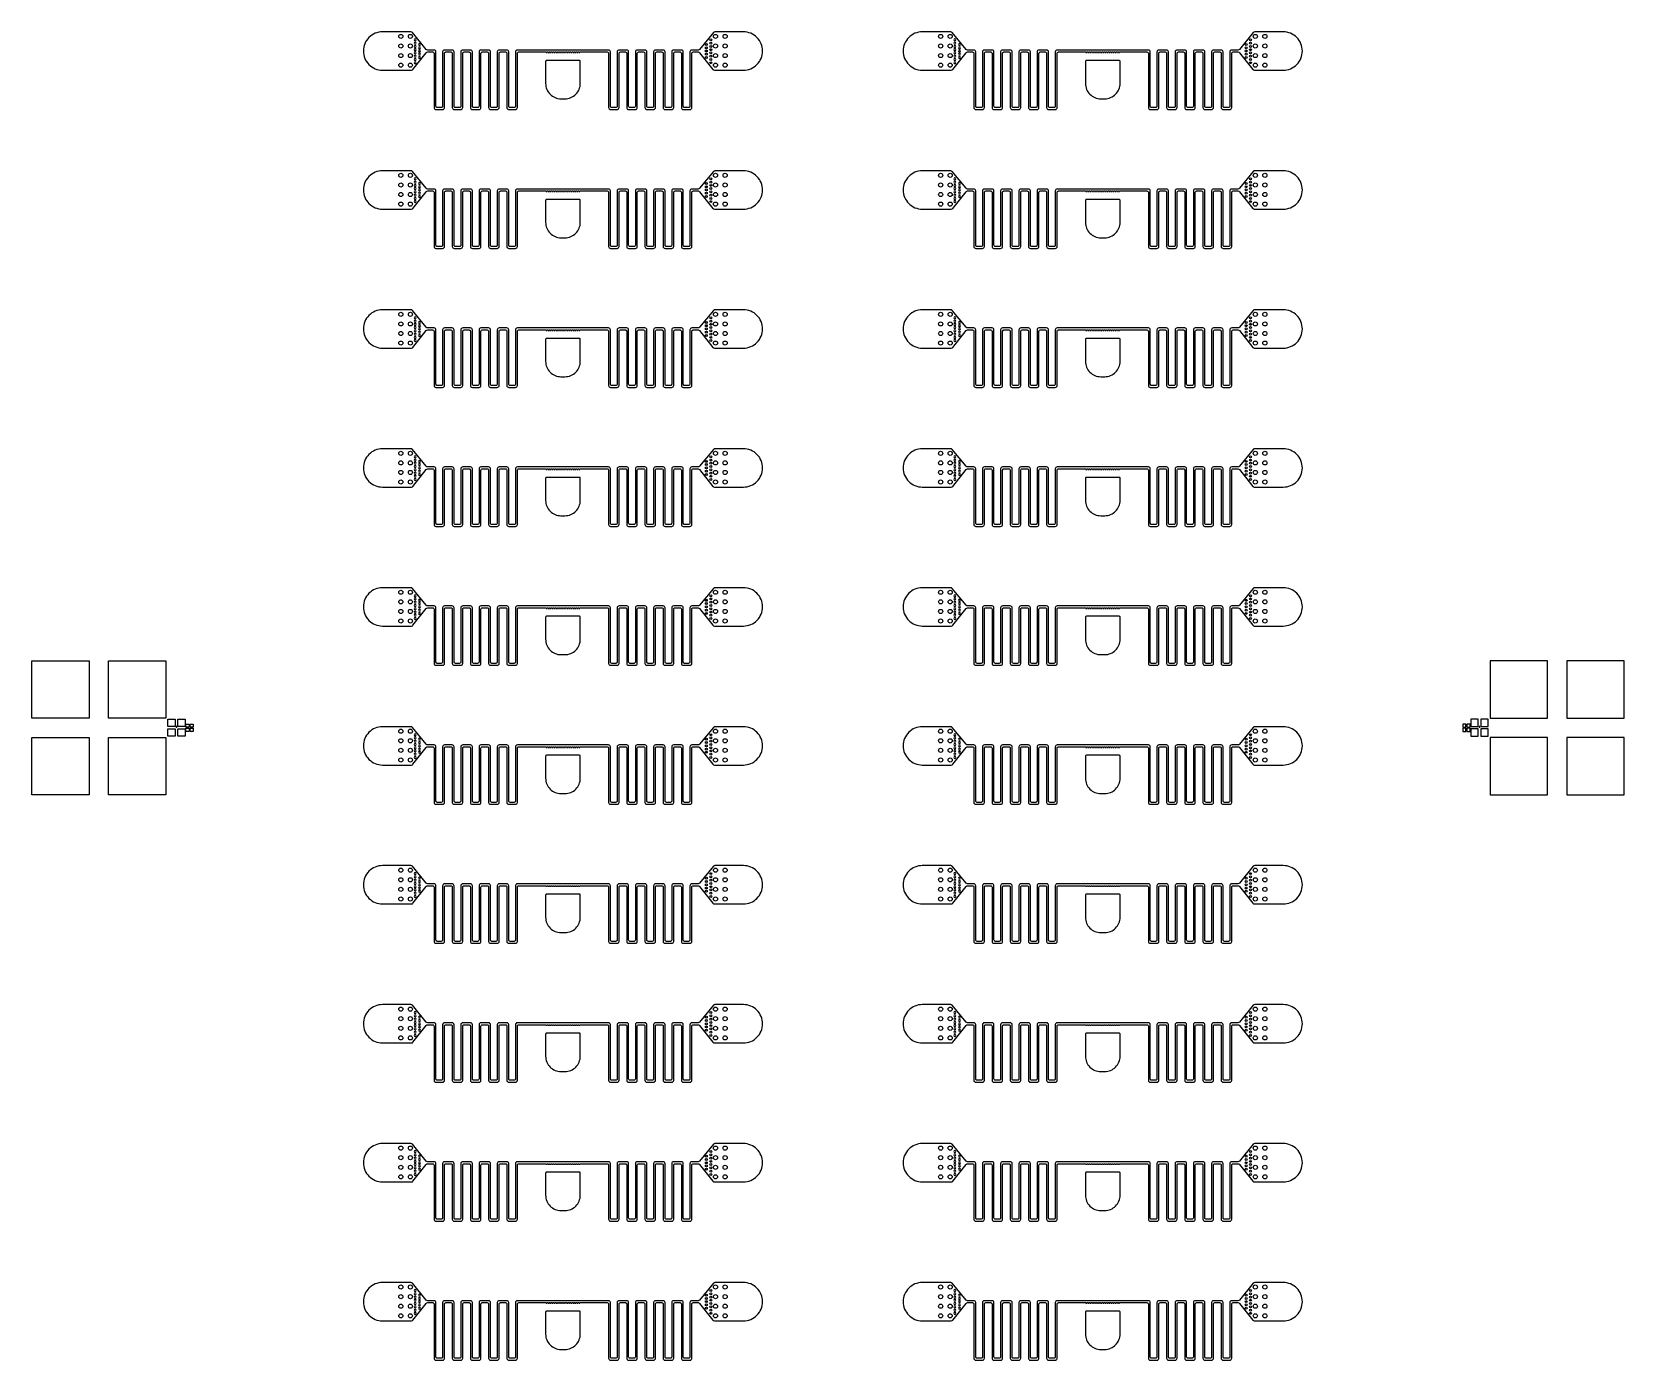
# Model space of a CAD drawing. Header units: millimetres. Extents: x -41.5 to 41.5, y -33 to 36.3.
import ezdxf

# ---------------------------------------------------------------- set-up
doc = ezdxf.new("R2010")
doc.units = ezdxf.units.MM

# ---------------------------------------------------------------- blocks, each defined once
blk = doc.blocks.new('*U154')
blk.add_circle((0, 0), 0.05)
blk = doc.blocks.new('*U155')
at = {"color": 0, "linetype": 'ByBlock', "lineweight": -2, "transparency": 16777216}
for p in [(0, 1.19), (0, 1.02), (0, 0.85), (0, 0.68), (0, 0.51), (0, 0.34), (0, 0.17), (0, 0)]:
    blk.add_blockref('*U154', p, dxfattribs=at)
blk = doc.blocks.new('*U156')
blk.add_circle((0, 0), 0.05)
blk = doc.blocks.new('*U149')
at = {"color": 0, "linetype": 'ByBlock', "lineweight": -2, "transparency": 16777216}
for p in [(0, 0.68), (0, 0.51), (0, 0.34), (0, 0.17), (0, 0)]:
    blk.add_blockref('*U156', p, dxfattribs=at)
blk = doc.blocks.new('*U151')
blk.add_circle((0, 0), 0.05)
blk = doc.blocks.new('*U150')
at = {"color": 0, "linetype": 'ByBlock', "lineweight": -2, "transparency": 16777216}
for p in [(0, 1.19), (0, 1.02), (0, 0.85), (0, 0.68), (0, 0.51), (0, 0.34), (0, 0.17), (0, 0)]:
    blk.add_blockref('*U151', p, dxfattribs=at)
blk = doc.blocks.new('*U152')
blk.add_circle((0, 0), 0.05)
blk = doc.blocks.new('*U153')
at = {"color": 0, "linetype": 'ByBlock', "lineweight": -2, "transparency": 16777216}
for p in [(0, 0.68), (0, 0.51), (0, 0.34), (0, 0.17), (0, 0)]:
    blk.add_blockref('*U152', p, dxfattribs=at)
blk = doc.blocks.new('*U250')
blk.add_circle((0, 0), 0.05)
blk = doc.blocks.new('*U251')
at = {"color": 0, "linetype": 'ByBlock', "lineweight": -2, "transparency": 16777216}
for p in [(0, 1.19), (0, 1.02), (0, 0.85), (0, 0.68), (0, 0.51), (0, 0.34), (0, 0.17), (0, 0)]:
    blk.add_blockref('*U250', p, dxfattribs=at)
blk = doc.blocks.new('*U252')
blk.add_circle((0, 0), 0.05)
blk = doc.blocks.new('*U245')
at = {"color": 0, "linetype": 'ByBlock', "lineweight": -2, "transparency": 16777216}
for p in [(0, 0.68), (0, 0.51), (0, 0.34), (0, 0.17), (0, 0)]:
    blk.add_blockref('*U252', p, dxfattribs=at)
blk = doc.blocks.new('*U247')
blk.add_circle((0, 0), 0.05)
blk = doc.blocks.new('*U246')
at = {"color": 0, "linetype": 'ByBlock', "lineweight": -2, "transparency": 16777216}
for p in [(0, 1.19), (0, 1.02), (0, 0.85), (0, 0.68), (0, 0.51), (0, 0.34), (0, 0.17), (0, 0)]:
    blk.add_blockref('*U247', p, dxfattribs=at)
blk = doc.blocks.new('*U248')
blk.add_circle((0, 0), 0.05)
blk = doc.blocks.new('*U249')
at = {"color": 0, "linetype": 'ByBlock', "lineweight": -2, "transparency": 16777216}
for p in [(0, 0.68), (0, 0.51), (0, 0.34), (0, 0.17), (0, 0)]:
    blk.add_blockref('*U248', p, dxfattribs=at)
blk = doc.blocks.new('*U258')
blk.add_circle((0, 0), 0.05)
blk = doc.blocks.new('*U259')
at = {"color": 0, "linetype": 'ByBlock', "lineweight": -2, "transparency": 16777216}
for p in [(0, 1.19), (0, 1.02), (0, 0.85), (0, 0.68), (0, 0.51), (0, 0.34), (0, 0.17), (0, 0)]:
    blk.add_blockref('*U258', p, dxfattribs=at)
blk = doc.blocks.new('*U260')
blk.add_circle((0, 0), 0.05)
blk = doc.blocks.new('*U253')
at = {"color": 0, "linetype": 'ByBlock', "lineweight": -2, "transparency": 16777216}
for p in [(0, 0.68), (0, 0.51), (0, 0.34), (0, 0.17), (0, 0)]:
    blk.add_blockref('*U260', p, dxfattribs=at)
blk = doc.blocks.new('*U255')
blk.add_circle((0, 0), 0.05)
blk = doc.blocks.new('*U254')
at = {"color": 0, "linetype": 'ByBlock', "lineweight": -2, "transparency": 16777216}
for p in [(0, 1.19), (0, 1.02), (0, 0.85), (0, 0.68), (0, 0.51), (0, 0.34), (0, 0.17), (0, 0)]:
    blk.add_blockref('*U255', p, dxfattribs=at)
blk = doc.blocks.new('*U256')
blk.add_circle((0, 0), 0.05)
blk = doc.blocks.new('*U257')
at = {"color": 0, "linetype": 'ByBlock', "lineweight": -2, "transparency": 16777216}
for p in [(0, 0.68), (0, 0.51), (0, 0.34), (0, 0.17), (0, 0)]:
    blk.add_blockref('*U256', p, dxfattribs=at)
blk = doc.blocks.new('*U266')
blk.add_circle((0, 0), 0.05)
blk = doc.blocks.new('*U267')
at = {"color": 0, "linetype": 'ByBlock', "lineweight": -2, "transparency": 16777216}
for p in [(0, 1.19), (0, 1.02), (0, 0.85), (0, 0.68), (0, 0.51), (0, 0.34), (0, 0.17), (0, 0)]:
    blk.add_blockref('*U266', p, dxfattribs=at)
blk = doc.blocks.new('*U268')
blk.add_circle((0, 0), 0.05)
blk = doc.blocks.new('*U261')
at = {"color": 0, "linetype": 'ByBlock', "lineweight": -2, "transparency": 16777216}
for p in [(0, 0.68), (0, 0.51), (0, 0.34), (0, 0.17), (0, 0)]:
    blk.add_blockref('*U268', p, dxfattribs=at)
blk = doc.blocks.new('*U263')
blk.add_circle((0, 0), 0.05)
blk = doc.blocks.new('*U262')
at = {"color": 0, "linetype": 'ByBlock', "lineweight": -2, "transparency": 16777216}
for p in [(0, 1.19), (0, 1.02), (0, 0.85), (0, 0.68), (0, 0.51), (0, 0.34), (0, 0.17), (0, 0)]:
    blk.add_blockref('*U263', p, dxfattribs=at)
blk = doc.blocks.new('*U264')
blk.add_circle((0, 0), 0.05)
blk = doc.blocks.new('*U265')
at = {"color": 0, "linetype": 'ByBlock', "lineweight": -2, "transparency": 16777216}
for p in [(0, 0.68), (0, 0.51), (0, 0.34), (0, 0.17), (0, 0)]:
    blk.add_blockref('*U264', p, dxfattribs=at)
blk = doc.blocks.new('*U274')
blk.add_circle((0, 0), 0.05)
blk = doc.blocks.new('*U275')
at = {"color": 0, "linetype": 'ByBlock', "lineweight": -2, "transparency": 16777216}
for p in [(0, 1.19), (0, 1.02), (0, 0.85), (0, 0.68), (0, 0.51), (0, 0.34), (0, 0.17), (0, 0)]:
    blk.add_blockref('*U274', p, dxfattribs=at)
blk = doc.blocks.new('*U276')
blk.add_circle((0, 0), 0.05)
blk = doc.blocks.new('*U269')
at = {"color": 0, "linetype": 'ByBlock', "lineweight": -2, "transparency": 16777216}
for p in [(0, 0.68), (0, 0.51), (0, 0.34), (0, 0.17), (0, 0)]:
    blk.add_blockref('*U276', p, dxfattribs=at)
blk = doc.blocks.new('*U271')
blk.add_circle((0, 0), 0.05)
blk = doc.blocks.new('*U270')
at = {"color": 0, "linetype": 'ByBlock', "lineweight": -2, "transparency": 16777216}
for p in [(0, 1.19), (0, 1.02), (0, 0.85), (0, 0.68), (0, 0.51), (0, 0.34), (0, 0.17), (0, 0)]:
    blk.add_blockref('*U271', p, dxfattribs=at)
blk = doc.blocks.new('*U272')
blk.add_circle((0, 0), 0.05)
blk = doc.blocks.new('*U273')
at = {"color": 0, "linetype": 'ByBlock', "lineweight": -2, "transparency": 16777216}
for p in [(0, 0.68), (0, 0.51), (0, 0.34), (0, 0.17), (0, 0)]:
    blk.add_blockref('*U272', p, dxfattribs=at)
blk = doc.blocks.new('*U282')
blk.add_circle((0, 0), 0.05)
blk = doc.blocks.new('*U283')
at = {"color": 0, "linetype": 'ByBlock', "lineweight": -2, "transparency": 16777216}
for p in [(0, 1.19), (0, 1.02), (0, 0.85), (0, 0.68), (0, 0.51), (0, 0.34), (0, 0.17), (0, 0)]:
    blk.add_blockref('*U282', p, dxfattribs=at)
blk = doc.blocks.new('*U284')
blk.add_circle((0, 0), 0.05)
blk = doc.blocks.new('*U277')
at = {"color": 0, "linetype": 'ByBlock', "lineweight": -2, "transparency": 16777216}
for p in [(0, 0.68), (0, 0.51), (0, 0.34), (0, 0.17), (0, 0)]:
    blk.add_blockref('*U284', p, dxfattribs=at)
blk = doc.blocks.new('*U279')
blk.add_circle((0, 0), 0.05)
blk = doc.blocks.new('*U278')
at = {"color": 0, "linetype": 'ByBlock', "lineweight": -2, "transparency": 16777216}
for p in [(0, 1.19), (0, 1.02), (0, 0.85), (0, 0.68), (0, 0.51), (0, 0.34), (0, 0.17), (0, 0)]:
    blk.add_blockref('*U279', p, dxfattribs=at)
blk = doc.blocks.new('*U280')
blk.add_circle((0, 0), 0.05)
blk = doc.blocks.new('*U281')
at = {"color": 0, "linetype": 'ByBlock', "lineweight": -2, "transparency": 16777216}
for p in [(0, 0.68), (0, 0.51), (0, 0.34), (0, 0.17), (0, 0)]:
    blk.add_blockref('*U280', p, dxfattribs=at)
blk = doc.blocks.new('*U290')
blk.add_circle((0, 0), 0.05)
blk = doc.blocks.new('*U291')
at = {"color": 0, "linetype": 'ByBlock', "lineweight": -2, "transparency": 16777216}
for p in [(0, 1.19), (0, 1.02), (0, 0.85), (0, 0.68), (0, 0.51), (0, 0.34), (0, 0.17), (0, 0)]:
    blk.add_blockref('*U290', p, dxfattribs=at)
blk = doc.blocks.new('*U292')
blk.add_circle((0, 0), 0.05)
blk = doc.blocks.new('*U285')
at = {"color": 0, "linetype": 'ByBlock', "lineweight": -2, "transparency": 16777216}
for p in [(0, 0.68), (0, 0.51), (0, 0.34), (0, 0.17), (0, 0)]:
    blk.add_blockref('*U292', p, dxfattribs=at)
blk = doc.blocks.new('*U287')
blk.add_circle((0, 0), 0.05)
blk = doc.blocks.new('*U286')
at = {"color": 0, "linetype": 'ByBlock', "lineweight": -2, "transparency": 16777216}
for p in [(0, 1.19), (0, 1.02), (0, 0.85), (0, 0.68), (0, 0.51), (0, 0.34), (0, 0.17), (0, 0)]:
    blk.add_blockref('*U287', p, dxfattribs=at)
blk = doc.blocks.new('*U288')
blk.add_circle((0, 0), 0.05)
blk = doc.blocks.new('*U289')
at = {"color": 0, "linetype": 'ByBlock', "lineweight": -2, "transparency": 16777216}
for p in [(0, 0.68), (0, 0.51), (0, 0.34), (0, 0.17), (0, 0)]:
    blk.add_blockref('*U288', p, dxfattribs=at)
blk = doc.blocks.new('*U298')
blk.add_circle((0, 0), 0.05)
blk = doc.blocks.new('*U299')
at = {"color": 0, "linetype": 'ByBlock', "lineweight": -2, "transparency": 16777216}
for p in [(0, 1.19), (0, 1.02), (0, 0.85), (0, 0.68), (0, 0.51), (0, 0.34), (0, 0.17), (0, 0)]:
    blk.add_blockref('*U298', p, dxfattribs=at)
blk = doc.blocks.new('*U300')
blk.add_circle((0, 0), 0.05)
blk = doc.blocks.new('*U293')
at = {"color": 0, "linetype": 'ByBlock', "lineweight": -2, "transparency": 16777216}
for p in [(0, 0.68), (0, 0.51), (0, 0.34), (0, 0.17), (0, 0)]:
    blk.add_blockref('*U300', p, dxfattribs=at)
blk = doc.blocks.new('*U295')
blk.add_circle((0, 0), 0.05)
blk = doc.blocks.new('*U294')
at = {"color": 0, "linetype": 'ByBlock', "lineweight": -2, "transparency": 16777216}
for p in [(0, 1.19), (0, 1.02), (0, 0.85), (0, 0.68), (0, 0.51), (0, 0.34), (0, 0.17), (0, 0)]:
    blk.add_blockref('*U295', p, dxfattribs=at)
blk = doc.blocks.new('*U296')
blk.add_circle((0, 0), 0.05)
blk = doc.blocks.new('*U297')
at = {"color": 0, "linetype": 'ByBlock', "lineweight": -2, "transparency": 16777216}
for p in [(0, 0.68), (0, 0.51), (0, 0.34), (0, 0.17), (0, 0)]:
    blk.add_blockref('*U296', p, dxfattribs=at)
blk = doc.blocks.new('*U306')
blk.add_circle((0, 0), 0.05)
blk = doc.blocks.new('*U307')
at = {"color": 0, "linetype": 'ByBlock', "lineweight": -2, "transparency": 16777216}
for p in [(0, 1.19), (0, 1.02), (0, 0.85), (0, 0.68), (0, 0.51), (0, 0.34), (0, 0.17), (0, 0)]:
    blk.add_blockref('*U306', p, dxfattribs=at)
blk = doc.blocks.new('*U308')
blk.add_circle((0, 0), 0.05)
blk = doc.blocks.new('*U301')
at = {"color": 0, "linetype": 'ByBlock', "lineweight": -2, "transparency": 16777216}
for p in [(0, 0.68), (0, 0.51), (0, 0.34), (0, 0.17), (0, 0)]:
    blk.add_blockref('*U308', p, dxfattribs=at)
blk = doc.blocks.new('*U303')
blk.add_circle((0, 0), 0.05)
blk = doc.blocks.new('*U302')
at = {"color": 0, "linetype": 'ByBlock', "lineweight": -2, "transparency": 16777216}
for p in [(0, 1.19), (0, 1.02), (0, 0.85), (0, 0.68), (0, 0.51), (0, 0.34), (0, 0.17), (0, 0)]:
    blk.add_blockref('*U303', p, dxfattribs=at)
blk = doc.blocks.new('*U304')
blk.add_circle((0, 0), 0.05)
blk = doc.blocks.new('*U305')
at = {"color": 0, "linetype": 'ByBlock', "lineweight": -2, "transparency": 16777216}
for p in [(0, 0.68), (0, 0.51), (0, 0.34), (0, 0.17), (0, 0)]:
    blk.add_blockref('*U304', p, dxfattribs=at)
blk = doc.blocks.new('*U314')
blk.add_circle((0, 0), 0.05)
blk = doc.blocks.new('*U315')
at = {"color": 0, "linetype": 'ByBlock', "lineweight": -2, "transparency": 16777216}
for p in [(0, 1.19), (0, 1.02), (0, 0.85), (0, 0.68), (0, 0.51), (0, 0.34), (0, 0.17), (0, 0)]:
    blk.add_blockref('*U314', p, dxfattribs=at)
blk = doc.blocks.new('*U316')
blk.add_circle((0, 0), 0.05)
blk = doc.blocks.new('*U309')
at = {"color": 0, "linetype": 'ByBlock', "lineweight": -2, "transparency": 16777216}
for p in [(0, 0.68), (0, 0.51), (0, 0.34), (0, 0.17), (0, 0)]:
    blk.add_blockref('*U316', p, dxfattribs=at)
blk = doc.blocks.new('*U311')
blk.add_circle((0, 0), 0.05)
blk = doc.blocks.new('*U310')
at = {"color": 0, "linetype": 'ByBlock', "lineweight": -2, "transparency": 16777216}
for p in [(0, 1.19), (0, 1.02), (0, 0.85), (0, 0.68), (0, 0.51), (0, 0.34), (0, 0.17), (0, 0)]:
    blk.add_blockref('*U311', p, dxfattribs=at)
blk = doc.blocks.new('*U312')
blk.add_circle((0, 0), 0.05)
blk = doc.blocks.new('*U313')
at = {"color": 0, "linetype": 'ByBlock', "lineweight": -2, "transparency": 16777216}
for p in [(0, 0.68), (0, 0.51), (0, 0.34), (0, 0.17), (0, 0)]:
    blk.add_blockref('*U312', p, dxfattribs=at)
blk = doc.blocks.new('*U338')
blk.add_circle((0, 0), 0.05)
blk = doc.blocks.new('*U339')
at = {"color": 0, "linetype": 'ByBlock', "lineweight": -2, "transparency": 16777216}
for p in [(0, 1.19), (0, 1.02), (0, 0.85), (0, 0.68), (0, 0.51), (0, 0.34), (0, 0.17), (0, 0)]:
    blk.add_blockref('*U338', p, dxfattribs=at)
blk = doc.blocks.new('*U340')
blk.add_circle((0, 0), 0.05)
blk = doc.blocks.new('*U333')
at = {"color": 0, "linetype": 'ByBlock', "lineweight": -2, "transparency": 16777216}
for p in [(0, 0.68), (0, 0.51), (0, 0.34), (0, 0.17), (0, 0)]:
    blk.add_blockref('*U340', p, dxfattribs=at)
blk = doc.blocks.new('*U335')
blk.add_circle((0, 0), 0.05)
blk = doc.blocks.new('*U334')
at = {"color": 0, "linetype": 'ByBlock', "lineweight": -2, "transparency": 16777216}
for p in [(0, 1.19), (0, 1.02), (0, 0.85), (0, 0.68), (0, 0.51), (0, 0.34), (0, 0.17), (0, 0)]:
    blk.add_blockref('*U335', p, dxfattribs=at)
blk = doc.blocks.new('*U336')
blk.add_circle((0, 0), 0.05)
blk = doc.blocks.new('*U337')
at = {"color": 0, "linetype": 'ByBlock', "lineweight": -2, "transparency": 16777216}
for p in [(0, 0.68), (0, 0.51), (0, 0.34), (0, 0.17), (0, 0)]:
    blk.add_blockref('*U336', p, dxfattribs=at)
blk = doc.blocks.new('*U372')
blk.add_circle((0, 0), 0.05)
blk = doc.blocks.new('*U373')
at = {"color": 0, "linetype": 'ByBlock', "lineweight": -2, "transparency": 16777216}
for p in [(0, 1.19), (0, 1.02), (0, 0.85), (0, 0.68), (0, 0.51), (0, 0.34), (0, 0.17), (0, 0)]:
    blk.add_blockref('*U372', p, dxfattribs=at)
blk = doc.blocks.new('*U374')
blk.add_circle((0, 0), 0.05)
blk = doc.blocks.new('*U367')
at = {"color": 0, "linetype": 'ByBlock', "lineweight": -2, "transparency": 16777216}
for p in [(0, 0.68), (0, 0.51), (0, 0.34), (0, 0.17), (0, 0)]:
    blk.add_blockref('*U374', p, dxfattribs=at)
blk = doc.blocks.new('*U369')
blk.add_circle((0, 0), 0.05)
blk = doc.blocks.new('*U368')
at = {"color": 0, "linetype": 'ByBlock', "lineweight": -2, "transparency": 16777216}
for p in [(0, 1.19), (0, 1.02), (0, 0.85), (0, 0.68), (0, 0.51), (0, 0.34), (0, 0.17), (0, 0)]:
    blk.add_blockref('*U369', p, dxfattribs=at)
blk = doc.blocks.new('*U370')
blk.add_circle((0, 0), 0.05)
blk = doc.blocks.new('*U371')
at = {"color": 0, "linetype": 'ByBlock', "lineweight": -2, "transparency": 16777216}
for p in [(0, 0.68), (0, 0.51), (0, 0.34), (0, 0.17), (0, 0)]:
    blk.add_blockref('*U370', p, dxfattribs=at)
blk = doc.blocks.new('*U346')
blk.add_circle((0, 0), 0.05)
blk = doc.blocks.new('*U347')
at = {"color": 0, "linetype": 'ByBlock', "lineweight": -2, "transparency": 16777216}
for p in [(0, 1.19), (0, 1.02), (0, 0.85), (0, 0.68), (0, 0.51), (0, 0.34), (0, 0.17), (0, 0)]:
    blk.add_blockref('*U346', p, dxfattribs=at)
blk = doc.blocks.new('*U348')
blk.add_circle((0, 0), 0.05)
blk = doc.blocks.new('*U341')
at = {"color": 0, "linetype": 'ByBlock', "lineweight": -2, "transparency": 16777216}
for p in [(0, 0.68), (0, 0.51), (0, 0.34), (0, 0.17), (0, 0)]:
    blk.add_blockref('*U348', p, dxfattribs=at)
blk = doc.blocks.new('*U343')
blk.add_circle((0, 0), 0.05)
blk = doc.blocks.new('*U342')
at = {"color": 0, "linetype": 'ByBlock', "lineweight": -2, "transparency": 16777216}
for p in [(0, 1.19), (0, 1.02), (0, 0.85), (0, 0.68), (0, 0.51), (0, 0.34), (0, 0.17), (0, 0)]:
    blk.add_blockref('*U343', p, dxfattribs=at)
blk = doc.blocks.new('*U344')
blk.add_circle((0, 0), 0.05)
blk = doc.blocks.new('*U345')
at = {"color": 0, "linetype": 'ByBlock', "lineweight": -2, "transparency": 16777216}
for p in [(0, 0.68), (0, 0.51), (0, 0.34), (0, 0.17), (0, 0)]:
    blk.add_blockref('*U344', p, dxfattribs=at)
blk = doc.blocks.new('*U362')
blk.add_circle((0, 0), 0.05)
blk = doc.blocks.new('*U363')
at = {"color": 0, "linetype": 'ByBlock', "lineweight": -2, "transparency": 16777216}
for p in [(0, 1.19), (0, 1.02), (0, 0.85), (0, 0.68), (0, 0.51), (0, 0.34), (0, 0.17), (0, 0)]:
    blk.add_blockref('*U362', p, dxfattribs=at)
blk = doc.blocks.new('*U364')
blk.add_circle((0, 0), 0.05)
blk = doc.blocks.new('*U349')
at = {"color": 0, "linetype": 'ByBlock', "lineweight": -2, "transparency": 16777216}
for p in [(0, 0.68), (0, 0.51), (0, 0.34), (0, 0.17), (0, 0)]:
    blk.add_blockref('*U364', p, dxfattribs=at)
blk = doc.blocks.new('*U359')
blk.add_circle((0, 0), 0.05)
blk = doc.blocks.new('*U358')
at = {"color": 0, "linetype": 'ByBlock', "lineweight": -2, "transparency": 16777216}
for p in [(0, 1.19), (0, 1.02), (0, 0.85), (0, 0.68), (0, 0.51), (0, 0.34), (0, 0.17), (0, 0)]:
    blk.add_blockref('*U359', p, dxfattribs=at)
blk = doc.blocks.new('*U360')
blk.add_circle((0, 0), 0.05)
blk = doc.blocks.new('*U361')
at = {"color": 0, "linetype": 'ByBlock', "lineweight": -2, "transparency": 16777216}
for p in [(0, 0.68), (0, 0.51), (0, 0.34), (0, 0.17), (0, 0)]:
    blk.add_blockref('*U360', p, dxfattribs=at)
blk = doc.blocks.new('*U353')
blk.add_circle((0, 0), 0.05)
blk = doc.blocks.new('*U354')
at = {"color": 0, "linetype": 'ByBlock', "lineweight": -2, "transparency": 16777216}
for p in [(0, 1.19), (0, 1.02), (0, 0.85), (0, 0.68), (0, 0.51), (0, 0.34), (0, 0.17), (0, 0)]:
    blk.add_blockref('*U353', p, dxfattribs=at)
blk = doc.blocks.new('*U355')
blk.add_circle((0, 0), 0.05)
blk = doc.blocks.new('*U365')
at = {"color": 0, "linetype": 'ByBlock', "lineweight": -2, "transparency": 16777216}
for p in [(0, 0.68), (0, 0.51), (0, 0.34), (0, 0.17), (0, 0)]:
    blk.add_blockref('*U355', p, dxfattribs=at)
blk = doc.blocks.new('*U350')
blk.add_circle((0, 0), 0.05)
blk = doc.blocks.new('*U366')
at = {"color": 0, "linetype": 'ByBlock', "lineweight": -2, "transparency": 16777216}
for p in [(0, 1.19), (0, 1.02), (0, 0.85), (0, 0.68), (0, 0.51), (0, 0.34), (0, 0.17), (0, 0)]:
    blk.add_blockref('*U350', p, dxfattribs=at)
blk = doc.blocks.new('*U351')
blk.add_circle((0, 0), 0.05)
blk = doc.blocks.new('*U352')
at = {"color": 0, "linetype": 'ByBlock', "lineweight": -2, "transparency": 16777216}
for p in [(0, 0.68), (0, 0.51), (0, 0.34), (0, 0.17), (0, 0)]:
    blk.add_blockref('*U351', p, dxfattribs=at)
blk = doc.blocks.new('*U381')
blk.add_circle((0, 0), 0.05)
blk = doc.blocks.new('*U382')
at = {"color": 0, "linetype": 'ByBlock', "lineweight": -2, "transparency": 16777216}
for p in [(0, 1.19), (0, 1.02), (0, 0.85), (0, 0.68), (0, 0.51), (0, 0.34), (0, 0.17), (0, 0)]:
    blk.add_blockref('*U381', p, dxfattribs=at)
blk = doc.blocks.new('*U383')
blk.add_circle((0, 0), 0.05)
blk = doc.blocks.new('*U356')
at = {"color": 0, "linetype": 'ByBlock', "lineweight": -2, "transparency": 16777216}
for p in [(0, 0.68), (0, 0.51), (0, 0.34), (0, 0.17), (0, 0)]:
    blk.add_blockref('*U383', p, dxfattribs=at)
blk = doc.blocks.new('*U378')
blk.add_circle((0, 0), 0.05)
blk = doc.blocks.new('*U357')
at = {"color": 0, "linetype": 'ByBlock', "lineweight": -2, "transparency": 16777216}
for p in [(0, 1.19), (0, 1.02), (0, 0.85), (0, 0.68), (0, 0.51), (0, 0.34), (0, 0.17), (0, 0)]:
    blk.add_blockref('*U378', p, dxfattribs=at)
blk = doc.blocks.new('*U379')
blk.add_circle((0, 0), 0.05)
blk = doc.blocks.new('*U380')
at = {"color": 0, "linetype": 'ByBlock', "lineweight": -2, "transparency": 16777216}
for p in [(0, 0.68), (0, 0.51), (0, 0.34), (0, 0.17), (0, 0)]:
    blk.add_blockref('*U379', p, dxfattribs=at)
blk = doc.blocks.new('*U405')
blk.add_circle((0, 0), 0.05)
blk = doc.blocks.new('*U406')
at = {"color": 0, "linetype": 'ByBlock', "lineweight": -2, "transparency": 16777216}
for p in [(0, 1.19), (0, 1.02), (0, 0.85), (0, 0.68), (0, 0.51), (0, 0.34), (0, 0.17), (0, 0)]:
    blk.add_blockref('*U405', p, dxfattribs=at)
blk = doc.blocks.new('*U407')
blk.add_circle((0, 0), 0.05)
blk = doc.blocks.new('*U384')
at = {"color": 0, "linetype": 'ByBlock', "lineweight": -2, "transparency": 16777216}
for p in [(0, 0.68), (0, 0.51), (0, 0.34), (0, 0.17), (0, 0)]:
    blk.add_blockref('*U407', p, dxfattribs=at)
blk = doc.blocks.new('*U386')
blk.add_circle((0, 0), 0.05)
blk = doc.blocks.new('*U385')
at = {"color": 0, "linetype": 'ByBlock', "lineweight": -2, "transparency": 16777216}
for p in [(0, 1.19), (0, 1.02), (0, 0.85), (0, 0.68), (0, 0.51), (0, 0.34), (0, 0.17), (0, 0)]:
    blk.add_blockref('*U386', p, dxfattribs=at)
blk = doc.blocks.new('*U387')
blk.add_circle((0, 0), 0.05)
blk = doc.blocks.new('*U404')
at = {"color": 0, "linetype": 'ByBlock', "lineweight": -2, "transparency": 16777216}
for p in [(0, 0.68), (0, 0.51), (0, 0.34), (0, 0.17), (0, 0)]:
    blk.add_blockref('*U387', p, dxfattribs=at)
blk = doc.blocks.new('*U388')
blk.add_circle((0, 0), 0.05)
blk = doc.blocks.new('*U389')
at = {"color": 0, "linetype": 'ByBlock', "lineweight": -2, "transparency": 16777216}
for p in [(0, 1.19), (0, 1.02), (0, 0.85), (0, 0.68), (0, 0.51), (0, 0.34), (0, 0.17), (0, 0)]:
    blk.add_blockref('*U388', p, dxfattribs=at)
blk = doc.blocks.new('*U390')
blk.add_circle((0, 0), 0.05)
blk = doc.blocks.new('*U408')
at = {"color": 0, "linetype": 'ByBlock', "lineweight": -2, "transparency": 16777216}
for p in [(0, 0.68), (0, 0.51), (0, 0.34), (0, 0.17), (0, 0)]:
    blk.add_blockref('*U390', p, dxfattribs=at)
blk = doc.blocks.new('*U410')
blk.add_circle((0, 0), 0.05)
blk = doc.blocks.new('*U409')
at = {"color": 0, "linetype": 'ByBlock', "lineweight": -2, "transparency": 16777216}
for p in [(0, 1.19), (0, 1.02), (0, 0.85), (0, 0.68), (0, 0.51), (0, 0.34), (0, 0.17), (0, 0)]:
    blk.add_blockref('*U410', p, dxfattribs=at)
blk = doc.blocks.new('*U411')
blk.add_circle((0, 0), 0.05)
blk = doc.blocks.new('*U412')
at = {"color": 0, "linetype": 'ByBlock', "lineweight": -2, "transparency": 16777216}
for p in [(0, 0.68), (0, 0.51), (0, 0.34), (0, 0.17), (0, 0)]:
    blk.add_blockref('*U411', p, dxfattribs=at)
blk = doc.blocks.new('*U396')
blk.add_circle((0, 0), 0.05)
blk = doc.blocks.new('*U397')
at = {"color": 0, "linetype": 'ByBlock', "lineweight": -2, "transparency": 16777216}
for p in [(0, 1.19), (0, 1.02), (0, 0.85), (0, 0.68), (0, 0.51), (0, 0.34), (0, 0.17), (0, 0)]:
    blk.add_blockref('*U396', p, dxfattribs=at)
blk = doc.blocks.new('*U398')
blk.add_circle((0, 0), 0.05)
blk = doc.blocks.new('*U391')
at = {"color": 0, "linetype": 'ByBlock', "lineweight": -2, "transparency": 16777216}
for p in [(0, 0.68), (0, 0.51), (0, 0.34), (0, 0.17), (0, 0)]:
    blk.add_blockref('*U398', p, dxfattribs=at)
blk = doc.blocks.new('*U393')
blk.add_circle((0, 0), 0.05)
blk = doc.blocks.new('*U392')
at = {"color": 0, "linetype": 'ByBlock', "lineweight": -2, "transparency": 16777216}
for p in [(0, 1.19), (0, 1.02), (0, 0.85), (0, 0.68), (0, 0.51), (0, 0.34), (0, 0.17), (0, 0)]:
    blk.add_blockref('*U393', p, dxfattribs=at)
blk = doc.blocks.new('*U394')
blk.add_circle((0, 0), 0.05)
blk = doc.blocks.new('*U395')
at = {"color": 0, "linetype": 'ByBlock', "lineweight": -2, "transparency": 16777216}
for p in [(0, 0.68), (0, 0.51), (0, 0.34), (0, 0.17), (0, 0)]:
    blk.add_blockref('*U394', p, dxfattribs=at)
blk = doc.blocks.new('*U375')
blk.add_circle((0, 0), 0.05)
blk = doc.blocks.new('*U376')
at = {"color": 0, "linetype": 'ByBlock', "lineweight": -2, "transparency": 16777216}
for p in [(0, 1.19), (0, 1.02), (0, 0.85), (0, 0.68), (0, 0.51), (0, 0.34), (0, 0.17), (0, 0)]:
    blk.add_blockref('*U375', p, dxfattribs=at)
blk = doc.blocks.new('*U377')
blk.add_circle((0, 0), 0.05)
blk = doc.blocks.new('*U399')
at = {"color": 0, "linetype": 'ByBlock', "lineweight": -2, "transparency": 16777216}
for p in [(0, 0.68), (0, 0.51), (0, 0.34), (0, 0.17), (0, 0)]:
    blk.add_blockref('*U377', p, dxfattribs=at)
blk = doc.blocks.new('*U401')
blk.add_circle((0, 0), 0.05)
blk = doc.blocks.new('*U400')
at = {"color": 0, "linetype": 'ByBlock', "lineweight": -2, "transparency": 16777216}
for p in [(0, 1.19), (0, 1.02), (0, 0.85), (0, 0.68), (0, 0.51), (0, 0.34), (0, 0.17), (0, 0)]:
    blk.add_blockref('*U401', p, dxfattribs=at)
blk = doc.blocks.new('*U402')
blk.add_circle((0, 0), 0.05)
blk = doc.blocks.new('*U403')
at = {"color": 0, "linetype": 'ByBlock', "lineweight": -2, "transparency": 16777216}
for p in [(0, 0.68), (0, 0.51), (0, 0.34), (0, 0.17), (0, 0)]:
    blk.add_blockref('*U402', p, dxfattribs=at)

msp = doc.modelspace()

# ---------------------------------------------------------------- linework, layer by layer
for points in [[(-13.505, 35.255), (-13.505, 35.225), (-13.455, 35.225), (-13.455, 35.255), (-13.405, 35.255), (-13.405, 35.225), (-13.355, 35.225), (-13.355, 35.255), (-13.304, 35.255), (-13.304, 35.225), (-13.254, 35.225), (-13.254, 35.255), (-13.204, 35.255), (-13.204, 35.225), (-13.154, 35.225), (-13.154, 35.255), (-13.103, 35.255), (-13.103, 35.225), (-13.053, 35.225), (-13.053, 35.255), (-13.003, 35.255), (-13.003, 35.225), (-12.953, 35.225), (-12.953, 35.255), (-12.023, 35.255), (-11.523, 35.255, -0.414214), (-11.453, 35.185), (-11.453, 32.355, 0.414214), (-11.353, 32.255), (-11.053, 32.255), (-11.003, 32.255, 0.414214), (-10.903, 32.355), (-10.903, 35.185, -0.414214), (-10.833, 35.255), (-10.573, 35.255, -0.414214), (-10.503, 35.185), (-10.503, 32.355, 0.414214), (-10.403, 32.255), (-10.103, 32.255), (-10.053, 32.255, 0.414214), (-9.953, 32.355), (-9.953, 35.185, -0.414214), (-9.883, 35.255), (-9.623, 35.255, -0.414214), (-9.553, 35.185), (-9.553, 32.355, 0.414214), (-9.453, 32.255), (-9.153, 32.255), (-9.103, 32.255, 0.414214), (-9.003, 32.355), (-9.003, 35.185, -0.414214), (-8.933, 35.255), (-8.673, 35.255, -0.414214), (-8.603, 35.185), (-8.603, 32.355, 0.414214), (-8.503, 32.255), (-8.203, 32.255), (-8.153, 32.255, 0.414214), (-8.053, 32.355), (-8.053, 35.185, -0.414214), (-7.983, 35.255), (-7.723, 35.255, -0.414214), (-7.653, 35.185), (-7.653, 32.355, 0.414214), (-7.553, 32.255), (-7.253, 32.255), (-7.203, 32.255, 0.414214), (-7.103, 32.355), (-7.103, 35.185, -0.414214), (-7.033, 35.255), (-6.778, 35.255, -0.228975), (-6.699, 35.217), (-6.006, 34.343, 0.228975), (-5.928, 34.305), (-4.476, 34.305), (-4.415, 34.305, 0.414214), (-3.415, 35.305, 0.414214), (-4.415, 36.305), (-5.898, 36.305, 0.223992), (-5.975, 36.268), (-6.698, 35.391, -0.223992), (-6.776, 35.355), (-7.103, 35.355, 0.414214), (-7.203, 35.255), (-7.203, 32.425, -0.414214), (-7.273, 32.355), (-7.483, 32.355, -0.414214), (-7.553, 32.425), (-7.553, 35.255, 0.414214), (-7.653, 35.355), (-7.753, 35.355), (-8.053, 35.355, 0.414214), (-8.153, 35.255), (-8.153, 32.425, -0.414214), (-8.223, 32.355), (-8.433, 32.355, -0.414214), (-8.503, 32.425), (-8.503, 35.255, 0.414214), (-8.603, 35.355), (-8.703, 35.355), (-9.003, 35.355, 0.414214), (-9.103, 35.255), (-9.103, 32.425, -0.414214), (-9.173, 32.355), (-9.383, 32.355, -0.414214), (-9.453, 32.425), (-9.453, 35.255, 0.414214), (-9.553, 35.355), (-9.653, 35.355), (-9.953, 35.355, 0.414214), (-10.053, 35.255), (-10.053, 32.425, -0.414214), (-10.123, 32.355), (-10.333, 32.355, -0.414214), (-10.403, 32.425), (-10.403, 35.255, 0.414214), (-10.503, 35.355), (-10.603, 35.355), (-10.903, 35.355, 0.414214), (-11.003, 35.255), (-11.003, 32.425, -0.414214), (-11.073, 32.355), (-11.283, 32.355, -0.414214), (-11.353, 32.425), (-11.353, 35.255, 0.414214), (-11.453, 35.355), (-11.503, 35.355), (-12.003, 35.355), (-15.66, 35.355), (-16.21, 35.355, 0.414214), (-16.31, 35.255), (-16.31, 32.425, -0.414214), (-16.38, 32.355), (-16.59, 32.355, -0.414214), (-16.66, 32.425), (-16.66, 35.255, 0.414214), (-16.76, 35.355), (-17.06, 35.355), (-17.16, 35.355, 0.414214), (-17.26, 35.255), (-17.26, 32.425, -0.414214), (-17.33, 32.355), (-17.54, 32.355, -0.414214), (-17.61, 32.425), (-17.61, 35.255, 0.414214), (-17.71, 35.355), (-18.01, 35.355), (-18.11, 35.355, 0.414214), (-18.21, 35.255), (-18.21, 32.425, -0.414214), (-18.28, 32.355), (-18.49, 32.355, -0.414214), (-18.56, 32.425), (-18.56, 35.255, 0.414214), (-18.66, 35.355), (-18.96, 35.355), (-19.06, 35.355, 0.414214), (-19.16, 35.255), (-19.16, 32.425, -0.414214), (-19.23, 32.355), (-19.44, 32.355, -0.414214), (-19.51, 32.425), (-19.51, 35.255, 0.414214), (-19.61, 35.355), (-19.91, 35.355), (-20.01, 35.355, 0.414214), (-20.11, 35.255), (-20.11, 32.425, -0.414214), (-20.18, 32.355), (-20.39, 32.355, -0.414214), (-20.46, 32.425), (-20.46, 35.255, 0.414214), (-20.56, 35.355), (-20.887, 35.355, -0.223992), (-20.964, 35.391), (-21.687, 36.268, 0.223992), (-21.765, 36.305), (-23.248, 36.305, 0.414214), (-24.248, 35.305, 0.414214), (-23.248, 34.305), (-23.187, 34.305), (-21.735, 34.305, 0.228975), (-21.657, 34.343), (-20.964, 35.217, -0.228975), (-20.885, 35.255), (-20.63, 35.255, -0.414214), (-20.56, 35.185), (-20.56, 32.355, 0.414214), (-20.46, 32.255), (-20.41, 32.255), (-20.11, 32.255, 0.414214), (-20.01, 32.355), (-20.01, 35.185, -0.414214), (-19.94, 35.255), (-19.68, 35.255, -0.414214), (-19.61, 35.185), (-19.61, 32.355, 0.414214), (-19.51, 32.255), (-19.46, 32.255), (-19.16, 32.255, 0.414214), (-19.06, 32.355), (-19.06, 35.185, -0.414214), (-18.99, 35.255), (-18.73, 35.255, -0.414214), (-18.66, 35.185), (-18.66, 32.355, 0.414214), (-18.56, 32.255), (-18.51, 32.255), (-18.21, 32.255, 0.414214), (-18.11, 32.355), (-18.11, 35.185, -0.414214), (-18.04, 35.255), (-17.78, 35.255, -0.414214), (-17.71, 35.185), (-17.71, 32.355, 0.414214), (-17.61, 32.255), (-17.56, 32.255), (-17.26, 32.255, 0.414214), (-17.16, 32.355), (-17.16, 35.185, -0.414214), (-17.09, 35.255), (-16.83, 35.255, -0.414214), (-16.76, 35.185), (-16.76, 32.355, 0.414214), (-16.66, 32.255), (-16.61, 32.255), (-16.31, 32.255, 0.414214), (-16.21, 32.355), (-16.21, 35.185, -0.414214), (-16.14, 35.255), (-15.64, 35.255), (-14.71, 35.255), (-14.71, 35.225), (-14.66, 35.225), (-14.66, 35.255), (-14.609, 35.255), (-14.609, 35.225), (-14.559, 35.225), (-14.559, 35.255), (-14.509, 35.255), (-14.509, 35.225), (-14.459, 35.225), (-14.459, 35.255), (-14.409, 35.255), (-14.409, 35.225), (-14.359, 35.225), (-14.359, 35.255), (-14.308, 35.255), (-14.308, 35.225), (-14.258, 35.225), (-14.258, 35.255), (-14.208, 35.255), (-14.208, 35.225), (-14.158, 35.225), (-14.158, 35.255), (-14.108, 35.255), (-14.108, 35.225), (-14.058, 35.225), (-14.058, 35.255), (-14.007, 35.255), (-14.007, 35.225), (-13.957, 35.225), (-13.957, 35.255), (-13.907, 35.255), (-13.907, 35.225), (-13.857, 35.225), (-13.857, 35.255), (-13.806, 35.255), (-13.806, 35.225), (-13.756, 35.225), (-13.756, 35.255), (-13.706, 35.255), (-13.706, 35.225), (-13.656, 35.225), (-13.656, 35.255), (-13.605, 35.255), (-13.605, 35.225), (-13.555, 35.225), (-13.555, 35.255)], [(14.665, 35.255), (14.665, 35.225), (14.715, 35.225), (14.715, 35.255), (14.765, 35.255), (14.765, 35.225), (14.815, 35.225), (14.815, 35.255), (14.866, 35.255), (14.866, 35.225), (14.916, 35.225), (14.916, 35.255), (14.966, 35.255), (14.966, 35.225), (15.016, 35.225), (15.016, 35.255), (15.066, 35.255), (15.066, 35.225), (15.116, 35.225), (15.116, 35.255), (15.167, 35.255), (15.167, 35.225), (15.217, 35.225), (15.217, 35.255), (16.147, 35.255), (16.647, 35.255, -0.414214), (16.717, 35.185), (16.717, 32.355, 0.414214), (16.817, 32.255), (17.117, 32.255), (17.167, 32.255, 0.414214), (17.267, 32.355), (17.267, 35.185, -0.414214), (17.337, 35.255), (17.597, 35.255, -0.414214), (17.667, 35.185), (17.667, 32.355, 0.414214), (17.767, 32.255), (18.067, 32.255), (18.117, 32.255, 0.414214), (18.217, 32.355), (18.217, 35.185, -0.414214), (18.287, 35.255), (18.547, 35.255, -0.414214), (18.617, 35.185), (18.617, 32.355, 0.414214), (18.717, 32.255), (19.017, 32.255), (19.067, 32.255, 0.414214), (19.167, 32.355), (19.167, 35.185, -0.414214), (19.237, 35.255), (19.497, 35.255, -0.414214), (19.567, 35.185), (19.567, 32.355, 0.414214), (19.667, 32.255), (19.967, 32.255), (20.017, 32.255, 0.414214), (20.117, 32.355), (20.117, 35.185, -0.414214), (20.187, 35.255), (20.447, 35.255, -0.414214), (20.517, 35.185), (20.517, 32.355, 0.414214), (20.617, 32.255), (20.917, 32.255), (20.967, 32.255, 0.414214), (21.067, 32.355), (21.067, 35.185, -0.414214), (21.137, 35.255), (21.392, 35.255, -0.228975), (21.471, 35.217), (22.164, 34.343, 0.228975), (22.242, 34.305), (23.694, 34.305), (23.755, 34.305, 0.414214), (24.755, 35.305, 0.414214), (23.755, 36.305), (22.272, 36.305, 0.223992), (22.194, 36.268), (21.471, 35.391, -0.223992), (21.394, 35.355), (21.067, 35.355, 0.414214), (20.967, 35.255), (20.967, 32.425, -0.414214), (20.897, 32.355), (20.687, 32.355, -0.414214), (20.617, 32.425), (20.617, 35.255, 0.414214), (20.517, 35.355), (20.417, 35.355), (20.117, 35.355, 0.414214), (20.017, 35.255), (20.017, 32.425, -0.414214), (19.947, 32.355), (19.737, 32.355, -0.414214), (19.667, 32.425), (19.667, 35.255, 0.414214), (19.567, 35.355), (19.467, 35.355), (19.167, 35.355, 0.414214), (19.067, 35.255), (19.067, 32.425, -0.414214), (18.997, 32.355), (18.787, 32.355, -0.414214), (18.717, 32.425), (18.717, 35.255, 0.414214), (18.617, 35.355), (18.517, 35.355), (18.217, 35.355, 0.414214), (18.117, 35.255), (18.117, 32.425, -0.414214), (18.047, 32.355), (17.837, 32.355, -0.414214), (17.767, 32.425), (17.767, 35.255, 0.414214), (17.667, 35.355), (17.567, 35.355), (17.267, 35.355, 0.414214), (17.167, 35.255), (17.167, 32.425, -0.414214), (17.097, 32.355), (16.887, 32.355, -0.414214), (16.817, 32.425), (16.817, 35.255, 0.414214), (16.717, 35.355), (16.667, 35.355), (16.167, 35.355), (12.51, 35.355), (11.96, 35.355, 0.414214), (11.86, 35.255), (11.86, 32.425, -0.414214), (11.79, 32.355), (11.58, 32.355, -0.414214), (11.51, 32.425), (11.51, 35.255, 0.414214), (11.41, 35.355), (11.11, 35.355), (11.01, 35.355, 0.414214), (10.91, 35.255), (10.91, 32.425, -0.414214), (10.84, 32.355), (10.63, 32.355, -0.414214), (10.56, 32.425), (10.56, 35.255, 0.414214), (10.46, 35.355), (10.16, 35.355), (10.06, 35.355, 0.414214), (9.96, 35.255), (9.96, 32.425, -0.414214), (9.89, 32.355), (9.68, 32.355, -0.414214), (9.61, 32.425), (9.61, 35.255, 0.414214), (9.51, 35.355), (9.21, 35.355), (9.11, 35.355, 0.414214), (9.01, 35.255), (9.01, 32.425, -0.414214), (8.94, 32.355), (8.73, 32.355, -0.414214), (8.66, 32.425), (8.66, 35.255, 0.414214), (8.56, 35.355), (8.26, 35.355), (8.16, 35.355, 0.414214), (8.06, 35.255), (8.06, 32.425, -0.414214), (7.99, 32.355), (7.78, 32.355, -0.414214), (7.71, 32.425), (7.71, 35.255, 0.414214), (7.61, 35.355), (7.283, 35.355, -0.223992), (7.205, 35.391), (6.482, 36.268, 0.223992), (6.405, 36.305), (4.922, 36.305, 0.414214), (3.922, 35.305, 0.414214), (4.922, 34.305), (4.983, 34.305), (6.435, 34.305, 0.228975), (6.513, 34.343), (7.206, 35.217, -0.228975), (7.285, 35.255), (7.54, 35.255, -0.414214), (7.61, 35.185), (7.61, 32.355, 0.414214), (7.71, 32.255), (7.76, 32.255), (8.06, 32.255, 0.414214), (8.16, 32.355), (8.16, 35.185, -0.414214), (8.23, 35.255), (8.49, 35.255, -0.414214), (8.56, 35.185), (8.56, 32.355, 0.414214), (8.66, 32.255), (8.71, 32.255), (9.01, 32.255, 0.414214), (9.11, 32.355), (9.11, 35.185, -0.414214), (9.18, 35.255), (9.44, 35.255, -0.414214), (9.51, 35.185), (9.51, 32.355, 0.414214), (9.61, 32.255), (9.66, 32.255), (9.96, 32.255, 0.414214), (10.06, 32.355), (10.06, 35.185, -0.414214), (10.13, 35.255), (10.39, 35.255, -0.414214), (10.46, 35.185), (10.46, 32.355, 0.414214), (10.56, 32.255), (10.61, 32.255), (10.91, 32.255, 0.414214), (11.01, 32.355), (11.01, 35.185, -0.414214), (11.08, 35.255), (11.34, 35.255, -0.414214), (11.41, 35.185), (11.41, 32.355, 0.414214), (11.51, 32.255), (11.56, 32.255), (11.86, 32.255, 0.414214), (11.96, 32.355), (11.96, 35.185, -0.414214), (12.03, 35.255), (12.53, 35.255), (13.46, 35.255), (13.46, 35.225), (13.51, 35.225), (13.51, 35.255), (13.56, 35.255), (13.56, 35.225), (13.61, 35.225), (13.61, 35.255), (13.661, 35.255), (13.661, 35.225), (13.711, 35.225), (13.711, 35.255), (13.761, 35.255), (13.761, 35.225), (13.811, 35.225), (13.811, 35.255), (13.862, 35.255), (13.862, 35.225), (13.912, 35.225), (13.912, 35.255), (13.962, 35.255), (13.962, 35.225), (14.012, 35.225), (14.012, 35.255), (14.062, 35.255), (14.062, 35.225), (14.112, 35.225), (14.112, 35.255), (14.163, 35.255), (14.163, 35.225), (14.213, 35.225), (14.213, 35.255), (14.263, 35.255), (14.263, 35.225), (14.313, 35.225), (14.313, 35.255), (14.364, 35.255), (14.364, 35.225), (14.414, 35.225), (14.414, 35.255), (14.464, 35.255), (14.464, 35.225), (14.514, 35.225), (14.514, 35.255), (14.565, 35.255), (14.565, 35.225), (14.615, 35.225), (14.615, 35.255)], [(-14.682, 34.812), (-14.687, 34.812), (-14.687, 34.812), (-14.687, 34.812, 0.414214), (-14.737, 34.762), (-14.737, 33.612, 0.414214), (-13.937, 32.812), (-13.725, 32.812, 0.414214), (-12.925, 33.612), (-12.925, 34.762, 0.414214), (-12.975, 34.812), (-12.975, 34.812), (-12.98, 34.812), (-13.076, 34.812), (-13.081, 34.812), (-13.176, 34.812), (-13.181, 34.812), (-13.277, 34.812), (-13.282, 34.812), (-13.377, 34.812), (-13.382, 34.812), (-13.478, 34.812), (-13.483, 34.812), (-13.578, 34.812), (-13.583, 34.812), (-13.678, 34.812), (-13.683, 34.812), (-13.779, 34.812), (-13.784, 34.812), (-13.879, 34.812), (-13.884, 34.812), (-13.98, 34.812), (-13.985, 34.812), (-14.08, 34.812), (-14.085, 34.812), (-14.18, 34.812), (-14.185, 34.812), (-14.281, 34.812), (-14.286, 34.812), (-14.381, 34.812), (-14.386, 34.812), (-14.482, 34.812), (-14.487, 34.812), (-14.582, 34.812), (-14.587, 34.812)], [(13.487, 34.812), (13.482, 34.812), (13.482, 34.812), (13.482, 34.812, 0.414214), (13.432, 34.762), (13.432, 33.612, 0.414214), (14.232, 32.812), (14.444, 32.812, 0.414214), (15.244, 33.612), (15.244, 34.762, 0.414214), (15.194, 34.812), (15.194, 34.812), (15.189, 34.812), (15.094, 34.812), (15.089, 34.812), (14.994, 34.812), (14.989, 34.812), (14.893, 34.812), (14.888, 34.812), (14.793, 34.812), (14.788, 34.812), (14.692, 34.812), (14.687, 34.812), (14.592, 34.812), (14.587, 34.812), (14.492, 34.812), (14.487, 34.812), (14.391, 34.812), (14.386, 34.812), (14.291, 34.812), (14.286, 34.812), (14.19, 34.812), (14.185, 34.812), (14.09, 34.812), (14.085, 34.812), (13.99, 34.812), (13.985, 34.812), (13.889, 34.812), (13.884, 34.812), (13.789, 34.812), (13.784, 34.812), (13.688, 34.812), (13.683, 34.812), (13.588, 34.812), (13.583, 34.812)], [(-13.505, 28.005), (-13.505, 27.975), (-13.455, 27.975), (-13.455, 28.005), (-13.405, 28.005), (-13.405, 27.975), (-13.355, 27.975), (-13.355, 28.005), (-13.304, 28.005), (-13.304, 27.975), (-13.254, 27.975), (-13.254, 28.005), (-13.204, 28.005), (-13.204, 27.975), (-13.154, 27.975), (-13.154, 28.005), (-13.103, 28.005), (-13.103, 27.975), (-13.053, 27.975), (-13.053, 28.005), (-13.003, 28.005), (-13.003, 27.975), (-12.953, 27.975), (-12.953, 28.005), (-12.023, 28.005), (-11.523, 28.005, -0.414214), (-11.453, 27.935), (-11.453, 25.105, 0.414214), (-11.353, 25.005), (-11.053, 25.005), (-11.003, 25.005, 0.414214), (-10.903, 25.105), (-10.903, 27.935, -0.414214), (-10.833, 28.005), (-10.573, 28.005, -0.414214), (-10.503, 27.935), (-10.503, 25.105, 0.414214), (-10.403, 25.005), (-10.103, 25.005), (-10.053, 25.005, 0.414214), (-9.953, 25.105), (-9.953, 27.935, -0.414214), (-9.883, 28.005), (-9.623, 28.005, -0.414214), (-9.553, 27.935), (-9.553, 25.105, 0.414214), (-9.453, 25.005), (-9.153, 25.005), (-9.103, 25.005, 0.414214), (-9.003, 25.105), (-9.003, 27.935, -0.414214), (-8.933, 28.005), (-8.673, 28.005, -0.414214), (-8.603, 27.935), (-8.603, 25.105, 0.414214), (-8.503, 25.005), (-8.203, 25.005), (-8.153, 25.005, 0.414214), (-8.053, 25.105), (-8.053, 27.935, -0.414214), (-7.983, 28.005), (-7.723, 28.005, -0.414214), (-7.653, 27.935), (-7.653, 25.105, 0.414214), (-7.553, 25.005), (-7.253, 25.005), (-7.203, 25.005, 0.414214), (-7.103, 25.105), (-7.103, 27.935, -0.414214), (-7.033, 28.005), (-6.778, 28.005, -0.228975), (-6.699, 27.967), (-6.006, 27.093, 0.228975), (-5.928, 27.055), (-4.476, 27.055), (-4.415, 27.055, 0.414214), (-3.415, 28.055, 0.414214), (-4.415, 29.055), (-5.898, 29.055, 0.223992), (-5.975, 29.019), (-6.698, 28.142, -0.223992), (-6.776, 28.105), (-7.103, 28.105, 0.414214), (-7.203, 28.005), (-7.203, 25.175, -0.414214), (-7.273, 25.105), (-7.483, 25.105, -0.414214), (-7.553, 25.175), (-7.553, 28.005, 0.414214), (-7.653, 28.105), (-7.753, 28.105), (-8.053, 28.105, 0.414214), (-8.153, 28.005), (-8.153, 25.175, -0.414214), (-8.223, 25.105), (-8.433, 25.105, -0.414214), (-8.503, 25.175), (-8.503, 28.005, 0.414214), (-8.603, 28.105), (-8.703, 28.105), (-9.003, 28.105, 0.414214), (-9.103, 28.005), (-9.103, 25.175, -0.414214), (-9.173, 25.105), (-9.383, 25.105, -0.414214), (-9.453, 25.175), (-9.453, 28.005, 0.414214), (-9.553, 28.105), (-9.653, 28.105), (-9.953, 28.105, 0.414214), (-10.053, 28.005), (-10.053, 25.175, -0.414214), (-10.123, 25.105), (-10.333, 25.105, -0.414214), (-10.403, 25.175), (-10.403, 28.005, 0.414214), (-10.503, 28.105), (-10.603, 28.105), (-10.903, 28.105, 0.414214), (-11.003, 28.005), (-11.003, 25.175, -0.414214), (-11.073, 25.105), (-11.283, 25.105, -0.414214), (-11.353, 25.175), (-11.353, 28.005, 0.414214), (-11.453, 28.105), (-11.503, 28.105), (-12.003, 28.105), (-15.66, 28.105), (-16.21, 28.105, 0.414214), (-16.31, 28.005), (-16.31, 25.175, -0.414214), (-16.38, 25.105), (-16.59, 25.105, -0.414214), (-16.66, 25.175), (-16.66, 28.005, 0.414214), (-16.76, 28.105), (-17.06, 28.105), (-17.16, 28.105, 0.414214), (-17.26, 28.005), (-17.26, 25.175, -0.414214), (-17.33, 25.105), (-17.54, 25.105, -0.414214), (-17.61, 25.175), (-17.61, 28.005, 0.414214), (-17.71, 28.105), (-18.01, 28.105), (-18.11, 28.105, 0.414214), (-18.21, 28.005), (-18.21, 25.175, -0.414214), (-18.28, 25.105), (-18.49, 25.105, -0.414214), (-18.56, 25.175), (-18.56, 28.005, 0.414214), (-18.66, 28.105), (-18.96, 28.105), (-19.06, 28.105, 0.414214), (-19.16, 28.005), (-19.16, 25.175, -0.414214), (-19.23, 25.105), (-19.44, 25.105, -0.414214), (-19.51, 25.175), (-19.51, 28.005, 0.414214), (-19.61, 28.105), (-19.91, 28.105), (-20.01, 28.105, 0.414214), (-20.11, 28.005), (-20.11, 25.175, -0.414214), (-20.18, 25.105), (-20.39, 25.105, -0.414214), (-20.46, 25.175), (-20.46, 28.005, 0.414214), (-20.56, 28.105), (-20.887, 28.105, -0.223992), (-20.964, 28.142), (-21.687, 29.019, 0.223992), (-21.765, 29.055), (-23.248, 29.055, 0.414214), (-24.248, 28.055, 0.414214), (-23.248, 27.055), (-23.187, 27.055), (-21.735, 27.055, 0.228975), (-21.657, 27.093), (-20.964, 27.967, -0.228975), (-20.885, 28.005), (-20.63, 28.005, -0.414214), (-20.56, 27.935), (-20.56, 25.105, 0.414214), (-20.46, 25.005), (-20.41, 25.005), (-20.11, 25.005, 0.414214), (-20.01, 25.105), (-20.01, 27.935, -0.414214), (-19.94, 28.005), (-19.68, 28.005, -0.414214), (-19.61, 27.935), (-19.61, 25.105, 0.414214), (-19.51, 25.005), (-19.46, 25.005), (-19.16, 25.005, 0.414214), (-19.06, 25.105), (-19.06, 27.935, -0.414214), (-18.99, 28.005), (-18.73, 28.005, -0.414214), (-18.66, 27.935), (-18.66, 25.105, 0.414214), (-18.56, 25.005), (-18.51, 25.005), (-18.21, 25.005, 0.414214), (-18.11, 25.105), (-18.11, 27.935, -0.414214), (-18.04, 28.005), (-17.78, 28.005, -0.414214), (-17.71, 27.935), (-17.71, 25.105, 0.414214), (-17.61, 25.005), (-17.56, 25.005), (-17.26, 25.005, 0.414214), (-17.16, 25.105), (-17.16, 27.935, -0.414214), (-17.09, 28.005), (-16.83, 28.005, -0.414214), (-16.76, 27.935), (-16.76, 25.105, 0.414214), (-16.66, 25.005), (-16.61, 25.005), (-16.31, 25.005, 0.414214), (-16.21, 25.105), (-16.21, 27.935, -0.414214), (-16.14, 28.005), (-15.64, 28.005), (-14.71, 28.005), (-14.71, 27.975), (-14.66, 27.975), (-14.66, 28.005), (-14.609, 28.005), (-14.609, 27.975), (-14.559, 27.975), (-14.559, 28.005), (-14.509, 28.005), (-14.509, 27.975), (-14.459, 27.975), (-14.459, 28.005), (-14.409, 28.005), (-14.409, 27.975), (-14.359, 27.975), (-14.359, 28.005), (-14.308, 28.005), (-14.308, 27.975), (-14.258, 27.975), (-14.258, 28.005), (-14.208, 28.005), (-14.208, 27.975), (-14.158, 27.975), (-14.158, 28.005), (-14.108, 28.005), (-14.108, 27.975), (-14.058, 27.975), (-14.058, 28.005), (-14.007, 28.005), (-14.007, 27.975), (-13.957, 27.975), (-13.957, 28.005), (-13.907, 28.005), (-13.907, 27.975), (-13.857, 27.975), (-13.857, 28.005), (-13.806, 28.005), (-13.806, 27.975), (-13.756, 27.975), (-13.756, 28.005), (-13.706, 28.005), (-13.706, 27.975), (-13.656, 27.975), (-13.656, 28.005), (-13.605, 28.005), (-13.605, 27.975), (-13.555, 27.975), (-13.555, 28.005)], [(14.665, 28.005), (14.665, 27.975), (14.715, 27.975), (14.715, 28.005), (14.765, 28.005), (14.765, 27.975), (14.815, 27.975), (14.815, 28.005), (14.866, 28.005), (14.866, 27.975), (14.916, 27.975), (14.916, 28.005), (14.966, 28.005), (14.966, 27.975), (15.016, 27.975), (15.016, 28.005), (15.066, 28.005), (15.066, 27.975), (15.116, 27.975), (15.116, 28.005), (15.167, 28.005), (15.167, 27.975), (15.217, 27.975), (15.217, 28.005), (16.147, 28.005), (16.647, 28.005, -0.414214), (16.717, 27.935), (16.717, 25.105, 0.414214), (16.817, 25.005), (17.117, 25.005), (17.167, 25.005, 0.414214), (17.267, 25.105), (17.267, 27.935, -0.414214), (17.337, 28.005), (17.597, 28.005, -0.414214), (17.667, 27.935), (17.667, 25.105, 0.414214), (17.767, 25.005), (18.067, 25.005), (18.117, 25.005, 0.414214), (18.217, 25.105), (18.217, 27.935, -0.414214), (18.287, 28.005), (18.547, 28.005, -0.414214), (18.617, 27.935), (18.617, 25.105, 0.414214), (18.717, 25.005), (19.017, 25.005), (19.067, 25.005, 0.414214), (19.167, 25.105), (19.167, 27.935, -0.414214), (19.237, 28.005), (19.497, 28.005, -0.414214), (19.567, 27.935), (19.567, 25.105, 0.414214), (19.667, 25.005), (19.967, 25.005), (20.017, 25.005, 0.414214), (20.117, 25.105), (20.117, 27.935, -0.414214), (20.187, 28.005), (20.447, 28.005, -0.414214), (20.517, 27.935), (20.517, 25.105, 0.414214), (20.617, 25.005), (20.917, 25.005), (20.967, 25.005, 0.414214), (21.067, 25.105), (21.067, 27.935, -0.414214), (21.137, 28.005), (21.392, 28.005, -0.228975), (21.471, 27.967), (22.164, 27.093, 0.228975), (22.242, 27.055), (23.694, 27.055), (23.755, 27.055, 0.414214), (24.755, 28.055, 0.414214), (23.755, 29.055), (22.272, 29.055, 0.223992), (22.194, 29.019), (21.471, 28.142, -0.223992), (21.394, 28.105), (21.067, 28.105, 0.414214), (20.967, 28.005), (20.967, 25.175, -0.414214), (20.897, 25.105), (20.687, 25.105, -0.414214), (20.617, 25.175), (20.617, 28.005, 0.414214), (20.517, 28.105), (20.417, 28.105), (20.117, 28.105, 0.414214), (20.017, 28.005), (20.017, 25.175, -0.414214), (19.947, 25.105), (19.737, 25.105, -0.414214), (19.667, 25.175), (19.667, 28.005, 0.414214), (19.567, 28.105), (19.467, 28.105), (19.167, 28.105, 0.414214), (19.067, 28.005), (19.067, 25.175, -0.414214), (18.997, 25.105), (18.787, 25.105, -0.414214), (18.717, 25.175), (18.717, 28.005, 0.414214), (18.617, 28.105), (18.517, 28.105), (18.217, 28.105, 0.414214), (18.117, 28.005), (18.117, 25.175, -0.414214), (18.047, 25.105), (17.837, 25.105, -0.414214), (17.767, 25.175), (17.767, 28.005, 0.414214), (17.667, 28.105), (17.567, 28.105), (17.267, 28.105, 0.414214), (17.167, 28.005), (17.167, 25.175, -0.414214), (17.097, 25.105), (16.887, 25.105, -0.414214), (16.817, 25.175), (16.817, 28.005, 0.414214), (16.717, 28.105), (16.667, 28.105), (16.167, 28.105), (12.51, 28.105), (11.96, 28.105, 0.414214), (11.86, 28.005), (11.86, 25.175, -0.414214), (11.79, 25.105), (11.58, 25.105, -0.414214), (11.51, 25.175), (11.51, 28.005, 0.414214), (11.41, 28.105), (11.11, 28.105), (11.01, 28.105, 0.414214), (10.91, 28.005), (10.91, 25.175, -0.414214), (10.84, 25.105), (10.63, 25.105, -0.414214), (10.56, 25.175), (10.56, 28.005, 0.414214), (10.46, 28.105), (10.16, 28.105), (10.06, 28.105, 0.414214), (9.96, 28.005), (9.96, 25.175, -0.414214), (9.89, 25.105), (9.68, 25.105, -0.414214), (9.61, 25.175), (9.61, 28.005, 0.414214), (9.51, 28.105), (9.21, 28.105), (9.11, 28.105, 0.414214), (9.01, 28.005), (9.01, 25.175, -0.414214), (8.94, 25.105), (8.73, 25.105, -0.414214), (8.66, 25.175), (8.66, 28.005, 0.414214), (8.56, 28.105), (8.26, 28.105), (8.16, 28.105, 0.414214), (8.06, 28.005), (8.06, 25.175, -0.414214), (7.99, 25.105), (7.78, 25.105, -0.414214), (7.71, 25.175), (7.71, 28.005, 0.414214), (7.61, 28.105), (7.283, 28.105, -0.223992), (7.205, 28.142), (6.482, 29.019, 0.223992), (6.405, 29.055), (4.922, 29.055, 0.414214), (3.922, 28.055, 0.414214), (4.922, 27.055), (4.983, 27.055), (6.435, 27.055, 0.228975), (6.513, 27.093), (7.206, 27.967, -0.228975), (7.285, 28.005), (7.54, 28.005, -0.414214), (7.61, 27.935), (7.61, 25.105, 0.414214), (7.71, 25.005), (7.76, 25.005), (8.06, 25.005, 0.414214), (8.16, 25.105), (8.16, 27.935, -0.414214), (8.23, 28.005), (8.49, 28.005, -0.414214), (8.56, 27.935), (8.56, 25.105, 0.414214), (8.66, 25.005), (8.71, 25.005), (9.01, 25.005, 0.414214), (9.11, 25.105), (9.11, 27.935, -0.414214), (9.18, 28.005), (9.44, 28.005, -0.414214), (9.51, 27.935), (9.51, 25.105, 0.414214), (9.61, 25.005), (9.66, 25.005), (9.96, 25.005, 0.414214), (10.06, 25.105), (10.06, 27.935, -0.414214), (10.13, 28.005), (10.39, 28.005, -0.414214), (10.46, 27.935), (10.46, 25.105, 0.414214), (10.56, 25.005), (10.61, 25.005), (10.91, 25.005, 0.414214), (11.01, 25.105), (11.01, 27.935, -0.414214), (11.08, 28.005), (11.34, 28.005, -0.414214), (11.41, 27.935), (11.41, 25.105, 0.414214), (11.51, 25.005), (11.56, 25.005), (11.86, 25.005, 0.414214), (11.96, 25.105), (11.96, 27.935, -0.414214), (12.03, 28.005), (12.53, 28.005), (13.46, 28.005), (13.46, 27.975), (13.51, 27.975), (13.51, 28.005), (13.56, 28.005), (13.56, 27.975), (13.61, 27.975), (13.61, 28.005), (13.661, 28.005), (13.661, 27.975), (13.711, 27.975), (13.711, 28.005), (13.761, 28.005), (13.761, 27.975), (13.811, 27.975), (13.811, 28.005), (13.862, 28.005), (13.862, 27.975), (13.912, 27.975), (13.912, 28.005), (13.962, 28.005), (13.962, 27.975), (14.012, 27.975), (14.012, 28.005), (14.062, 28.005), (14.062, 27.975), (14.112, 27.975), (14.112, 28.005), (14.163, 28.005), (14.163, 27.975), (14.213, 27.975), (14.213, 28.005), (14.263, 28.005), (14.263, 27.975), (14.313, 27.975), (14.313, 28.005), (14.364, 28.005), (14.364, 27.975), (14.414, 27.975), (14.414, 28.005), (14.464, 28.005), (14.464, 27.975), (14.514, 27.975), (14.514, 28.005), (14.565, 28.005), (14.565, 27.975), (14.615, 27.975), (14.615, 28.005)], [(-14.682, 27.563), (-14.687, 27.563), (-14.687, 27.563), (-14.687, 27.563, 0.414214), (-14.737, 27.513), (-14.737, 26.363, 0.414214), (-13.937, 25.563), (-13.725, 25.563, 0.414214), (-12.925, 26.363), (-12.925, 27.513, 0.414214), (-12.975, 27.563), (-12.975, 27.563), (-12.98, 27.563), (-13.076, 27.563), (-13.081, 27.563), (-13.176, 27.563), (-13.181, 27.563), (-13.277, 27.563), (-13.282, 27.563), (-13.377, 27.563), (-13.382, 27.563), (-13.478, 27.563), (-13.483, 27.563), (-13.578, 27.563), (-13.583, 27.563), (-13.678, 27.563), (-13.683, 27.563), (-13.779, 27.563), (-13.784, 27.563), (-13.879, 27.563), (-13.884, 27.563), (-13.98, 27.563), (-13.985, 27.563), (-14.08, 27.563), (-14.085, 27.563), (-14.18, 27.563), (-14.185, 27.563), (-14.281, 27.563), (-14.286, 27.563), (-14.381, 27.563), (-14.386, 27.563), (-14.482, 27.563), (-14.487, 27.563), (-14.582, 27.563), (-14.587, 27.563)], [(13.487, 27.563), (13.482, 27.563), (13.482, 27.563), (13.482, 27.563, 0.414214), (13.432, 27.513), (13.432, 26.363, 0.414214), (14.232, 25.563), (14.444, 25.563, 0.414214), (15.244, 26.363), (15.244, 27.513, 0.414214), (15.194, 27.563), (15.194, 27.563), (15.189, 27.563), (15.094, 27.563), (15.089, 27.563), (14.994, 27.563), (14.989, 27.563), (14.893, 27.563), (14.888, 27.563), (14.793, 27.563), (14.788, 27.563), (14.692, 27.563), (14.687, 27.563), (14.592, 27.563), (14.587, 27.563), (14.492, 27.563), (14.487, 27.563), (14.391, 27.563), (14.386, 27.563), (14.291, 27.563), (14.286, 27.563), (14.19, 27.563), (14.185, 27.563), (14.09, 27.563), (14.085, 27.563), (13.99, 27.563), (13.985, 27.563), (13.889, 27.563), (13.884, 27.563), (13.789, 27.563), (13.784, 27.563), (13.688, 27.563), (13.683, 27.563), (13.588, 27.563), (13.583, 27.563)], [(-13.505, 20.756), (-13.505, 20.726), (-13.455, 20.726), (-13.455, 20.756), (-13.405, 20.756), (-13.405, 20.726), (-13.355, 20.726), (-13.355, 20.756), (-13.304, 20.756), (-13.304, 20.726), (-13.254, 20.726), (-13.254, 20.756), (-13.204, 20.756), (-13.204, 20.726), (-13.154, 20.726), (-13.154, 20.756), (-13.103, 20.756), (-13.103, 20.726), (-13.053, 20.726), (-13.053, 20.756), (-13.003, 20.756), (-13.003, 20.726), (-12.953, 20.726), (-12.953, 20.756), (-12.023, 20.756), (-11.523, 20.756, -0.414214), (-11.453, 20.686), (-11.453, 17.856, 0.414214), (-11.353, 17.756), (-11.053, 17.756), (-11.003, 17.756, 0.414214), (-10.903, 17.856), (-10.903, 20.686, -0.414214), (-10.833, 20.756), (-10.573, 20.756, -0.414214), (-10.503, 20.686), (-10.503, 17.856, 0.414214), (-10.403, 17.756), (-10.103, 17.756), (-10.053, 17.756, 0.414214), (-9.953, 17.856), (-9.953, 20.686, -0.414214), (-9.883, 20.756), (-9.623, 20.756, -0.414214), (-9.553, 20.686), (-9.553, 17.856, 0.414214), (-9.453, 17.756), (-9.153, 17.756), (-9.103, 17.756, 0.414214), (-9.003, 17.856), (-9.003, 20.686, -0.414214), (-8.933, 20.756), (-8.673, 20.756, -0.414214), (-8.603, 20.686), (-8.603, 17.856, 0.414214), (-8.503, 17.756), (-8.203, 17.756), (-8.153, 17.756, 0.414214), (-8.053, 17.856), (-8.053, 20.686, -0.414214), (-7.983, 20.756), (-7.723, 20.756, -0.414214), (-7.653, 20.686), (-7.653, 17.856, 0.414214), (-7.553, 17.756), (-7.253, 17.756), (-7.203, 17.756, 0.414214), (-7.103, 17.856), (-7.103, 20.686, -0.414214), (-7.033, 20.756), (-6.778, 20.756, -0.228975), (-6.699, 20.718), (-6.006, 19.844, 0.228975), (-5.928, 19.806), (-4.476, 19.806), (-4.415, 19.806, 0.414214), (-3.415, 20.806, 0.414214), (-4.415, 21.806), (-5.898, 21.806, 0.223992), (-5.975, 21.769), (-6.698, 20.892, -0.223992), (-6.776, 20.856), (-7.103, 20.856, 0.414214), (-7.203, 20.756), (-7.203, 17.926, -0.414214), (-7.273, 17.856), (-7.483, 17.856, -0.414214), (-7.553, 17.926), (-7.553, 20.756, 0.414214), (-7.653, 20.856), (-7.753, 20.856), (-8.053, 20.856, 0.414214), (-8.153, 20.756), (-8.153, 17.926, -0.414214), (-8.223, 17.856), (-8.433, 17.856, -0.414214), (-8.503, 17.926), (-8.503, 20.756, 0.414214), (-8.603, 20.856), (-8.703, 20.856), (-9.003, 20.856, 0.414214), (-9.103, 20.756), (-9.103, 17.926, -0.414214), (-9.173, 17.856), (-9.383, 17.856, -0.414214), (-9.453, 17.926), (-9.453, 20.756, 0.414214), (-9.553, 20.856), (-9.653, 20.856), (-9.953, 20.856, 0.414214), (-10.053, 20.756), (-10.053, 17.926, -0.414214), (-10.123, 17.856), (-10.333, 17.856, -0.414214), (-10.403, 17.926), (-10.403, 20.756, 0.414214), (-10.503, 20.856), (-10.603, 20.856), (-10.903, 20.856, 0.414214), (-11.003, 20.756), (-11.003, 17.926, -0.414214), (-11.073, 17.856), (-11.283, 17.856, -0.414214), (-11.353, 17.926), (-11.353, 20.756, 0.414214), (-11.453, 20.856), (-11.503, 20.856), (-12.003, 20.856), (-15.66, 20.856), (-16.21, 20.856, 0.414214), (-16.31, 20.756), (-16.31, 17.926, -0.414214), (-16.38, 17.856), (-16.59, 17.856, -0.414214), (-16.66, 17.926), (-16.66, 20.756, 0.414214), (-16.76, 20.856), (-17.06, 20.856), (-17.16, 20.856, 0.414214), (-17.26, 20.756), (-17.26, 17.926, -0.414214), (-17.33, 17.856), (-17.54, 17.856, -0.414214), (-17.61, 17.926), (-17.61, 20.756, 0.414214), (-17.71, 20.856), (-18.01, 20.856), (-18.11, 20.856, 0.414214), (-18.21, 20.756), (-18.21, 17.926, -0.414214), (-18.28, 17.856), (-18.49, 17.856, -0.414214), (-18.56, 17.926), (-18.56, 20.756, 0.414214), (-18.66, 20.856), (-18.96, 20.856), (-19.06, 20.856, 0.414214), (-19.16, 20.756), (-19.16, 17.926, -0.414214), (-19.23, 17.856), (-19.44, 17.856, -0.414214), (-19.51, 17.926), (-19.51, 20.756, 0.414214), (-19.61, 20.856), (-19.91, 20.856), (-20.01, 20.856, 0.414214), (-20.11, 20.756), (-20.11, 17.926, -0.414214), (-20.18, 17.856), (-20.39, 17.856, -0.414214), (-20.46, 17.926), (-20.46, 20.756, 0.414214), (-20.56, 20.856), (-20.887, 20.856, -0.223992), (-20.964, 20.892), (-21.687, 21.769, 0.223992), (-21.765, 21.806), (-23.248, 21.806, 0.414214), (-24.248, 20.806, 0.414214), (-23.248, 19.806), (-23.187, 19.806), (-21.735, 19.806, 0.228975), (-21.657, 19.844), (-20.964, 20.718, -0.228975), (-20.885, 20.756), (-20.63, 20.756, -0.414214), (-20.56, 20.686), (-20.56, 17.856, 0.414214), (-20.46, 17.756), (-20.41, 17.756), (-20.11, 17.756, 0.414214), (-20.01, 17.856), (-20.01, 20.686, -0.414214), (-19.94, 20.756), (-19.68, 20.756, -0.414214), (-19.61, 20.686), (-19.61, 17.856, 0.414214), (-19.51, 17.756), (-19.46, 17.756), (-19.16, 17.756, 0.414214), (-19.06, 17.856), (-19.06, 20.686, -0.414214), (-18.99, 20.756), (-18.73, 20.756, -0.414214), (-18.66, 20.686), (-18.66, 17.856, 0.414214), (-18.56, 17.756), (-18.51, 17.756), (-18.21, 17.756, 0.414214), (-18.11, 17.856), (-18.11, 20.686, -0.414214), (-18.04, 20.756), (-17.78, 20.756, -0.414214), (-17.71, 20.686), (-17.71, 17.856, 0.414214), (-17.61, 17.756), (-17.56, 17.756), (-17.26, 17.756, 0.414214), (-17.16, 17.856), (-17.16, 20.686, -0.414214), (-17.09, 20.756), (-16.83, 20.756, -0.414214), (-16.76, 20.686), (-16.76, 17.856, 0.414214), (-16.66, 17.756), (-16.61, 17.756), (-16.31, 17.756, 0.414214), (-16.21, 17.856), (-16.21, 20.686, -0.414214), (-16.14, 20.756), (-15.64, 20.756), (-14.71, 20.756), (-14.71, 20.726), (-14.66, 20.726), (-14.66, 20.756), (-14.609, 20.756), (-14.609, 20.726), (-14.559, 20.726), (-14.559, 20.756), (-14.509, 20.756), (-14.509, 20.726), (-14.459, 20.726), (-14.459, 20.756), (-14.409, 20.756), (-14.409, 20.726), (-14.359, 20.726), (-14.359, 20.756), (-14.308, 20.756), (-14.308, 20.726), (-14.258, 20.726), (-14.258, 20.756), (-14.208, 20.756), (-14.208, 20.726), (-14.158, 20.726), (-14.158, 20.756), (-14.108, 20.756), (-14.108, 20.726), (-14.058, 20.726), (-14.058, 20.756), (-14.007, 20.756), (-14.007, 20.726), (-13.957, 20.726), (-13.957, 20.756), (-13.907, 20.756), (-13.907, 20.726), (-13.857, 20.726), (-13.857, 20.756), (-13.806, 20.756), (-13.806, 20.726), (-13.756, 20.726), (-13.756, 20.756), (-13.706, 20.756), (-13.706, 20.726), (-13.656, 20.726), (-13.656, 20.756), (-13.605, 20.756), (-13.605, 20.726), (-13.555, 20.726), (-13.555, 20.756)], [(14.665, 20.756), (14.665, 20.726), (14.715, 20.726), (14.715, 20.756), (14.765, 20.756), (14.765, 20.726), (14.815, 20.726), (14.815, 20.756), (14.866, 20.756), (14.866, 20.726), (14.916, 20.726), (14.916, 20.756), (14.966, 20.756), (14.966, 20.726), (15.016, 20.726), (15.016, 20.756), (15.066, 20.756), (15.066, 20.726), (15.116, 20.726), (15.116, 20.756), (15.167, 20.756), (15.167, 20.726), (15.217, 20.726), (15.217, 20.756), (16.147, 20.756), (16.647, 20.756, -0.414214), (16.717, 20.686), (16.717, 17.856, 0.414214), (16.817, 17.756), (17.117, 17.756), (17.167, 17.756, 0.414214), (17.267, 17.856), (17.267, 20.686, -0.414214), (17.337, 20.756), (17.597, 20.756, -0.414214), (17.667, 20.686), (17.667, 17.856, 0.414214), (17.767, 17.756), (18.067, 17.756), (18.117, 17.756, 0.414214), (18.217, 17.856), (18.217, 20.686, -0.414214), (18.287, 20.756), (18.547, 20.756, -0.414214), (18.617, 20.686), (18.617, 17.856, 0.414214), (18.717, 17.756), (19.017, 17.756), (19.067, 17.756, 0.414214), (19.167, 17.856), (19.167, 20.686, -0.414214), (19.237, 20.756), (19.497, 20.756, -0.414214), (19.567, 20.686), (19.567, 17.856, 0.414214), (19.667, 17.756), (19.967, 17.756), (20.017, 17.756, 0.414214), (20.117, 17.856), (20.117, 20.686, -0.414214), (20.187, 20.756), (20.447, 20.756, -0.414214), (20.517, 20.686), (20.517, 17.856, 0.414214), (20.617, 17.756), (20.917, 17.756), (20.967, 17.756, 0.414214), (21.067, 17.856), (21.067, 20.686, -0.414214), (21.137, 20.756), (21.392, 20.756, -0.228975), (21.471, 20.718), (22.164, 19.844, 0.228975), (22.242, 19.806), (23.694, 19.806), (23.755, 19.806, 0.414214), (24.755, 20.806, 0.414214), (23.755, 21.806), (22.272, 21.806, 0.223992), (22.194, 21.769), (21.471, 20.892, -0.223992), (21.394, 20.856), (21.067, 20.856, 0.414214), (20.967, 20.756), (20.967, 17.926, -0.414214), (20.897, 17.856), (20.687, 17.856, -0.414214), (20.617, 17.926), (20.617, 20.756, 0.414214), (20.517, 20.856), (20.417, 20.856), (20.117, 20.856, 0.414214), (20.017, 20.756), (20.017, 17.926, -0.414214), (19.947, 17.856), (19.737, 17.856, -0.414214), (19.667, 17.926), (19.667, 20.756, 0.414214), (19.567, 20.856), (19.467, 20.856), (19.167, 20.856, 0.414214), (19.067, 20.756), (19.067, 17.926, -0.414214), (18.997, 17.856), (18.787, 17.856, -0.414214), (18.717, 17.926), (18.717, 20.756, 0.414214), (18.617, 20.856), (18.517, 20.856), (18.217, 20.856, 0.414214), (18.117, 20.756), (18.117, 17.926, -0.414214), (18.047, 17.856), (17.837, 17.856, -0.414214), (17.767, 17.926), (17.767, 20.756, 0.414214), (17.667, 20.856), (17.567, 20.856), (17.267, 20.856, 0.414214), (17.167, 20.756), (17.167, 17.926, -0.414214), (17.097, 17.856), (16.887, 17.856, -0.414214), (16.817, 17.926), (16.817, 20.756, 0.414214), (16.717, 20.856), (16.667, 20.856), (16.167, 20.856), (12.51, 20.856), (11.96, 20.856, 0.414214), (11.86, 20.756), (11.86, 17.926, -0.414214), (11.79, 17.856), (11.58, 17.856, -0.414214), (11.51, 17.926), (11.51, 20.756, 0.414214), (11.41, 20.856), (11.11, 20.856), (11.01, 20.856, 0.414214), (10.91, 20.756), (10.91, 17.926, -0.414214), (10.84, 17.856), (10.63, 17.856, -0.414214), (10.56, 17.926), (10.56, 20.756, 0.414214), (10.46, 20.856), (10.16, 20.856), (10.06, 20.856, 0.414214), (9.96, 20.756), (9.96, 17.926, -0.414214), (9.89, 17.856), (9.68, 17.856, -0.414214), (9.61, 17.926), (9.61, 20.756, 0.414214), (9.51, 20.856), (9.21, 20.856), (9.11, 20.856, 0.414214), (9.01, 20.756), (9.01, 17.926, -0.414214), (8.94, 17.856), (8.73, 17.856, -0.414214), (8.66, 17.926), (8.66, 20.756, 0.414214), (8.56, 20.856), (8.26, 20.856), (8.16, 20.856, 0.414214), (8.06, 20.756), (8.06, 17.926, -0.414214), (7.99, 17.856), (7.78, 17.856, -0.414214), (7.71, 17.926), (7.71, 20.756, 0.414214), (7.61, 20.856), (7.283, 20.856, -0.223992), (7.205, 20.892), (6.482, 21.769, 0.223992), (6.405, 21.806), (4.922, 21.806, 0.414214), (3.922, 20.806, 0.414214), (4.922, 19.806), (4.983, 19.806), (6.435, 19.806, 0.228975), (6.513, 19.844), (7.206, 20.718, -0.228975), (7.285, 20.756), (7.54, 20.756, -0.414214), (7.61, 20.686), (7.61, 17.856, 0.414214), (7.71, 17.756), (7.76, 17.756), (8.06, 17.756, 0.414214), (8.16, 17.856), (8.16, 20.686, -0.414214), (8.23, 20.756), (8.49, 20.756, -0.414214), (8.56, 20.686), (8.56, 17.856, 0.414214), (8.66, 17.756), (8.71, 17.756), (9.01, 17.756, 0.414214), (9.11, 17.856), (9.11, 20.686, -0.414214), (9.18, 20.756), (9.44, 20.756, -0.414214), (9.51, 20.686), (9.51, 17.856, 0.414214), (9.61, 17.756), (9.66, 17.756), (9.96, 17.756, 0.414214), (10.06, 17.856), (10.06, 20.686, -0.414214), (10.13, 20.756), (10.39, 20.756, -0.414214), (10.46, 20.686), (10.46, 17.856, 0.414214), (10.56, 17.756), (10.61, 17.756), (10.91, 17.756, 0.414214), (11.01, 17.856), (11.01, 20.686, -0.414214), (11.08, 20.756), (11.34, 20.756, -0.414214), (11.41, 20.686), (11.41, 17.856, 0.414214), (11.51, 17.756), (11.56, 17.756), (11.86, 17.756, 0.414214), (11.96, 17.856), (11.96, 20.686, -0.414214), (12.03, 20.756), (12.53, 20.756), (13.46, 20.756), (13.46, 20.726), (13.51, 20.726), (13.51, 20.756), (13.56, 20.756), (13.56, 20.726), (13.61, 20.726), (13.61, 20.756), (13.661, 20.756), (13.661, 20.726), (13.711, 20.726), (13.711, 20.756), (13.761, 20.756), (13.761, 20.726), (13.811, 20.726), (13.811, 20.756), (13.862, 20.756), (13.862, 20.726), (13.912, 20.726), (13.912, 20.756), (13.962, 20.756), (13.962, 20.726), (14.012, 20.726), (14.012, 20.756), (14.062, 20.756), (14.062, 20.726), (14.112, 20.726), (14.112, 20.756), (14.163, 20.756), (14.163, 20.726), (14.213, 20.726), (14.213, 20.756), (14.263, 20.756), (14.263, 20.726), (14.313, 20.726), (14.313, 20.756), (14.364, 20.756), (14.364, 20.726), (14.414, 20.726), (14.414, 20.756), (14.464, 20.756), (14.464, 20.726), (14.514, 20.726), (14.514, 20.756), (14.565, 20.756), (14.565, 20.726), (14.615, 20.726), (14.615, 20.756)], [(-14.682, 20.313), (-14.687, 20.313), (-14.687, 20.313), (-14.687, 20.313, 0.414214), (-14.737, 20.263), (-14.737, 19.113, 0.414214), (-13.937, 18.313), (-13.725, 18.313, 0.414214), (-12.925, 19.113), (-12.925, 20.263, 0.414214), (-12.975, 20.313), (-12.975, 20.313), (-12.98, 20.313), (-13.076, 20.313), (-13.081, 20.313), (-13.176, 20.313), (-13.181, 20.313), (-13.277, 20.313), (-13.282, 20.313), (-13.377, 20.313), (-13.382, 20.313), (-13.478, 20.313), (-13.483, 20.313), (-13.578, 20.313), (-13.583, 20.313), (-13.678, 20.313), (-13.683, 20.313), (-13.779, 20.313), (-13.784, 20.313), (-13.879, 20.313), (-13.884, 20.313), (-13.98, 20.313), (-13.985, 20.313), (-14.08, 20.313), (-14.085, 20.313), (-14.18, 20.313), (-14.185, 20.313), (-14.281, 20.313), (-14.286, 20.313), (-14.381, 20.313), (-14.386, 20.313), (-14.482, 20.313), (-14.487, 20.313), (-14.582, 20.313), (-14.587, 20.313)], [(13.487, 20.313), (13.482, 20.313), (13.482, 20.313), (13.482, 20.313, 0.414214), (13.432, 20.263), (13.432, 19.113, 0.414214), (14.232, 18.313), (14.444, 18.313, 0.414214), (15.244, 19.113), (15.244, 20.263, 0.414214), (15.194, 20.313), (15.194, 20.313), (15.189, 20.313), (15.094, 20.313), (15.089, 20.313), (14.994, 20.313), (14.989, 20.313), (14.893, 20.313), (14.888, 20.313), (14.793, 20.313), (14.788, 20.313), (14.692, 20.313), (14.687, 20.313), (14.592, 20.313), (14.587, 20.313), (14.492, 20.313), (14.487, 20.313), (14.391, 20.313), (14.386, 20.313), (14.291, 20.313), (14.286, 20.313), (14.19, 20.313), (14.185, 20.313), (14.09, 20.313), (14.085, 20.313), (13.99, 20.313), (13.985, 20.313), (13.889, 20.313), (13.884, 20.313), (13.789, 20.313), (13.784, 20.313), (13.688, 20.313), (13.683, 20.313), (13.588, 20.313), (13.583, 20.313)], [(-13.505, 13.506), (-13.505, 13.476), (-13.455, 13.476), (-13.455, 13.506), (-13.405, 13.506), (-13.405, 13.476), (-13.355, 13.476), (-13.355, 13.506), (-13.304, 13.506), (-13.304, 13.476), (-13.254, 13.476), (-13.254, 13.506), (-13.204, 13.506), (-13.204, 13.476), (-13.154, 13.476), (-13.154, 13.506), (-13.103, 13.506), (-13.103, 13.476), (-13.053, 13.476), (-13.053, 13.506), (-13.003, 13.506), (-13.003, 13.476), (-12.953, 13.476), (-12.953, 13.506), (-12.023, 13.506), (-11.523, 13.506, -0.414214), (-11.453, 13.436), (-11.453, 10.606, 0.414214), (-11.353, 10.506), (-11.053, 10.506), (-11.003, 10.506, 0.414214), (-10.903, 10.606), (-10.903, 13.436, -0.414214), (-10.833, 13.506), (-10.573, 13.506, -0.414214), (-10.503, 13.436), (-10.503, 10.606, 0.414214), (-10.403, 10.506), (-10.103, 10.506), (-10.053, 10.506, 0.414214), (-9.953, 10.606), (-9.953, 13.436, -0.414214), (-9.883, 13.506), (-9.623, 13.506, -0.414214), (-9.553, 13.436), (-9.553, 10.606, 0.414214), (-9.453, 10.506), (-9.153, 10.506), (-9.103, 10.506, 0.414214), (-9.003, 10.606), (-9.003, 13.436, -0.414214), (-8.933, 13.506), (-8.673, 13.506, -0.414214), (-8.603, 13.436), (-8.603, 10.606, 0.414214), (-8.503, 10.506), (-8.203, 10.506), (-8.153, 10.506, 0.414214), (-8.053, 10.606), (-8.053, 13.436, -0.414214), (-7.983, 13.506), (-7.723, 13.506, -0.414214), (-7.653, 13.436), (-7.653, 10.606, 0.414214), (-7.553, 10.506), (-7.253, 10.506), (-7.203, 10.506, 0.414214), (-7.103, 10.606), (-7.103, 13.436, -0.414214), (-7.033, 13.506), (-6.778, 13.506, -0.228975), (-6.699, 13.468), (-6.006, 12.594, 0.228975), (-5.928, 12.556), (-4.476, 12.556), (-4.415, 12.556, 0.414214), (-3.415, 13.556, 0.414214), (-4.415, 14.556), (-5.898, 14.556, 0.223992), (-5.975, 14.52), (-6.698, 13.643, -0.223992), (-6.776, 13.606), (-7.103, 13.606, 0.414214), (-7.203, 13.506), (-7.203, 10.676, -0.414214), (-7.273, 10.606), (-7.483, 10.606, -0.414214), (-7.553, 10.676), (-7.553, 13.506, 0.414214), (-7.653, 13.606), (-7.753, 13.606), (-8.053, 13.606, 0.414214), (-8.153, 13.506), (-8.153, 10.676, -0.414214), (-8.223, 10.606), (-8.433, 10.606, -0.414214), (-8.503, 10.676), (-8.503, 13.506, 0.414214), (-8.603, 13.606), (-8.703, 13.606), (-9.003, 13.606, 0.414214), (-9.103, 13.506), (-9.103, 10.676, -0.414214), (-9.173, 10.606), (-9.383, 10.606, -0.414214), (-9.453, 10.676), (-9.453, 13.506, 0.414214), (-9.553, 13.606), (-9.653, 13.606), (-9.953, 13.606, 0.414214), (-10.053, 13.506), (-10.053, 10.676, -0.414214), (-10.123, 10.606), (-10.333, 10.606, -0.414214), (-10.403, 10.676), (-10.403, 13.506, 0.414214), (-10.503, 13.606), (-10.603, 13.606), (-10.903, 13.606, 0.414214), (-11.003, 13.506), (-11.003, 10.676, -0.414214), (-11.073, 10.606), (-11.283, 10.606, -0.414214), (-11.353, 10.676), (-11.353, 13.506, 0.414214), (-11.453, 13.606), (-11.503, 13.606), (-12.003, 13.606), (-15.66, 13.606), (-16.21, 13.606, 0.414214), (-16.31, 13.506), (-16.31, 10.676, -0.414214), (-16.38, 10.606), (-16.59, 10.606, -0.414214), (-16.66, 10.676), (-16.66, 13.506, 0.414214), (-16.76, 13.606), (-17.06, 13.606), (-17.16, 13.606, 0.414214), (-17.26, 13.506), (-17.26, 10.676, -0.414214), (-17.33, 10.606), (-17.54, 10.606, -0.414214), (-17.61, 10.676), (-17.61, 13.506, 0.414214), (-17.71, 13.606), (-18.01, 13.606), (-18.11, 13.606, 0.414214), (-18.21, 13.506), (-18.21, 10.676, -0.414214), (-18.28, 10.606), (-18.49, 10.606, -0.414214), (-18.56, 10.676), (-18.56, 13.506, 0.414214), (-18.66, 13.606), (-18.96, 13.606), (-19.06, 13.606, 0.414214), (-19.16, 13.506), (-19.16, 10.676, -0.414214), (-19.23, 10.606), (-19.44, 10.606, -0.414214), (-19.51, 10.676), (-19.51, 13.506, 0.414214), (-19.61, 13.606), (-19.91, 13.606), (-20.01, 13.606, 0.414214), (-20.11, 13.506), (-20.11, 10.676, -0.414214), (-20.18, 10.606), (-20.39, 10.606, -0.414214), (-20.46, 10.676), (-20.46, 13.506, 0.414214), (-20.56, 13.606), (-20.887, 13.606, -0.223992), (-20.964, 13.643), (-21.687, 14.52, 0.223992), (-21.765, 14.556), (-23.248, 14.556, 0.414214), (-24.248, 13.556, 0.414214), (-23.248, 12.556), (-23.187, 12.556), (-21.735, 12.556, 0.228975), (-21.657, 12.594), (-20.964, 13.468, -0.228975), (-20.885, 13.506), (-20.63, 13.506, -0.414214), (-20.56, 13.436), (-20.56, 10.606, 0.414214), (-20.46, 10.506), (-20.41, 10.506), (-20.11, 10.506, 0.414214), (-20.01, 10.606), (-20.01, 13.436, -0.414214), (-19.94, 13.506), (-19.68, 13.506, -0.414214), (-19.61, 13.436), (-19.61, 10.606, 0.414214), (-19.51, 10.506), (-19.46, 10.506), (-19.16, 10.506, 0.414214), (-19.06, 10.606), (-19.06, 13.436, -0.414214), (-18.99, 13.506), (-18.73, 13.506, -0.414214), (-18.66, 13.436), (-18.66, 10.606, 0.414214), (-18.56, 10.506), (-18.51, 10.506), (-18.21, 10.506, 0.414214), (-18.11, 10.606), (-18.11, 13.436, -0.414214), (-18.04, 13.506), (-17.78, 13.506, -0.414214), (-17.71, 13.436), (-17.71, 10.606, 0.414214), (-17.61, 10.506), (-17.56, 10.506), (-17.26, 10.506, 0.414214), (-17.16, 10.606), (-17.16, 13.436, -0.414214), (-17.09, 13.506), (-16.83, 13.506, -0.414214), (-16.76, 13.436), (-16.76, 10.606, 0.414214), (-16.66, 10.506), (-16.61, 10.506), (-16.31, 10.506, 0.414214), (-16.21, 10.606), (-16.21, 13.436, -0.414214), (-16.14, 13.506), (-15.64, 13.506), (-14.71, 13.506), (-14.71, 13.476), (-14.66, 13.476), (-14.66, 13.506), (-14.609, 13.506), (-14.609, 13.476), (-14.559, 13.476), (-14.559, 13.506), (-14.509, 13.506), (-14.509, 13.476), (-14.459, 13.476), (-14.459, 13.506), (-14.409, 13.506), (-14.409, 13.476), (-14.359, 13.476), (-14.359, 13.506), (-14.308, 13.506), (-14.308, 13.476), (-14.258, 13.476), (-14.258, 13.506), (-14.208, 13.506), (-14.208, 13.476), (-14.158, 13.476), (-14.158, 13.506), (-14.108, 13.506), (-14.108, 13.476), (-14.058, 13.476), (-14.058, 13.506), (-14.007, 13.506), (-14.007, 13.476), (-13.957, 13.476), (-13.957, 13.506), (-13.907, 13.506), (-13.907, 13.476), (-13.857, 13.476), (-13.857, 13.506), (-13.806, 13.506), (-13.806, 13.476), (-13.756, 13.476), (-13.756, 13.506), (-13.706, 13.506), (-13.706, 13.476), (-13.656, 13.476), (-13.656, 13.506), (-13.605, 13.506), (-13.605, 13.476), (-13.555, 13.476), (-13.555, 13.506)], [(14.665, 13.506), (14.665, 13.476), (14.715, 13.476), (14.715, 13.506), (14.765, 13.506), (14.765, 13.476), (14.815, 13.476), (14.815, 13.506), (14.866, 13.506), (14.866, 13.476), (14.916, 13.476), (14.916, 13.506), (14.966, 13.506), (14.966, 13.476), (15.016, 13.476), (15.016, 13.506), (15.066, 13.506), (15.066, 13.476), (15.116, 13.476), (15.116, 13.506), (15.167, 13.506), (15.167, 13.476), (15.217, 13.476), (15.217, 13.506), (16.147, 13.506), (16.647, 13.506, -0.414214), (16.717, 13.436), (16.717, 10.606, 0.414214), (16.817, 10.506), (17.117, 10.506), (17.167, 10.506, 0.414214), (17.267, 10.606), (17.267, 13.436, -0.414214), (17.337, 13.506), (17.597, 13.506, -0.414214), (17.667, 13.436), (17.667, 10.606, 0.414214), (17.767, 10.506), (18.067, 10.506), (18.117, 10.506, 0.414214), (18.217, 10.606), (18.217, 13.436, -0.414214), (18.287, 13.506), (18.547, 13.506, -0.414214), (18.617, 13.436), (18.617, 10.606, 0.414214), (18.717, 10.506), (19.017, 10.506), (19.067, 10.506, 0.414214), (19.167, 10.606), (19.167, 13.436, -0.414214), (19.237, 13.506), (19.497, 13.506, -0.414214), (19.567, 13.436), (19.567, 10.606, 0.414214), (19.667, 10.506), (19.967, 10.506), (20.017, 10.506, 0.414214), (20.117, 10.606), (20.117, 13.436, -0.414214), (20.187, 13.506), (20.447, 13.506, -0.414214), (20.517, 13.436), (20.517, 10.606, 0.414214), (20.617, 10.506), (20.917, 10.506), (20.967, 10.506, 0.414214), (21.067, 10.606), (21.067, 13.436, -0.414214), (21.137, 13.506), (21.392, 13.506, -0.228975), (21.471, 13.468), (22.164, 12.594, 0.228975), (22.242, 12.556), (23.694, 12.556), (23.755, 12.556, 0.414214), (24.755, 13.556, 0.414214), (23.755, 14.556), (22.272, 14.556, 0.223992), (22.194, 14.52), (21.471, 13.643, -0.223992), (21.394, 13.606), (21.067, 13.606, 0.414214), (20.967, 13.506), (20.967, 10.676, -0.414214), (20.897, 10.606), (20.687, 10.606, -0.414214), (20.617, 10.676), (20.617, 13.506, 0.414214), (20.517, 13.606), (20.417, 13.606), (20.117, 13.606, 0.414214), (20.017, 13.506), (20.017, 10.676, -0.414214), (19.947, 10.606), (19.737, 10.606, -0.414214), (19.667, 10.676), (19.667, 13.506, 0.414214), (19.567, 13.606), (19.467, 13.606), (19.167, 13.606, 0.414214), (19.067, 13.506), (19.067, 10.676, -0.414214), (18.997, 10.606), (18.787, 10.606, -0.414214), (18.717, 10.676), (18.717, 13.506, 0.414214), (18.617, 13.606), (18.517, 13.606), (18.217, 13.606, 0.414214), (18.117, 13.506), (18.117, 10.676, -0.414214), (18.047, 10.606), (17.837, 10.606, -0.414214), (17.767, 10.676), (17.767, 13.506, 0.414214), (17.667, 13.606), (17.567, 13.606), (17.267, 13.606, 0.414214), (17.167, 13.506), (17.167, 10.676, -0.414214), (17.097, 10.606), (16.887, 10.606, -0.414214), (16.817, 10.676), (16.817, 13.506, 0.414214), (16.717, 13.606), (16.667, 13.606), (16.167, 13.606), (12.51, 13.606), (11.96, 13.606, 0.414214), (11.86, 13.506), (11.86, 10.676, -0.414214), (11.79, 10.606), (11.58, 10.606, -0.414214), (11.51, 10.676), (11.51, 13.506, 0.414214), (11.41, 13.606), (11.11, 13.606), (11.01, 13.606, 0.414214), (10.91, 13.506), (10.91, 10.676, -0.414214), (10.84, 10.606), (10.63, 10.606, -0.414214), (10.56, 10.676), (10.56, 13.506, 0.414214), (10.46, 13.606), (10.16, 13.606), (10.06, 13.606, 0.414214), (9.96, 13.506), (9.96, 10.676, -0.414214), (9.89, 10.606), (9.68, 10.606, -0.414214), (9.61, 10.676), (9.61, 13.506, 0.414214), (9.51, 13.606), (9.21, 13.606), (9.11, 13.606, 0.414214), (9.01, 13.506), (9.01, 10.676, -0.414214), (8.94, 10.606), (8.73, 10.606, -0.414214), (8.66, 10.676), (8.66, 13.506, 0.414214), (8.56, 13.606), (8.26, 13.606), (8.16, 13.606, 0.414214), (8.06, 13.506), (8.06, 10.676, -0.414214), (7.99, 10.606), (7.78, 10.606, -0.414214), (7.71, 10.676), (7.71, 13.506, 0.414214), (7.61, 13.606), (7.283, 13.606, -0.223992), (7.205, 13.643), (6.482, 14.52, 0.223992), (6.405, 14.556), (4.922, 14.556, 0.414214), (3.922, 13.556, 0.414214), (4.922, 12.556), (4.983, 12.556), (6.435, 12.556, 0.228975), (6.513, 12.594), (7.206, 13.468, -0.228975), (7.285, 13.506), (7.54, 13.506, -0.414214), (7.61, 13.436), (7.61, 10.606, 0.414214), (7.71, 10.506), (7.76, 10.506), (8.06, 10.506, 0.414214), (8.16, 10.606), (8.16, 13.436, -0.414214), (8.23, 13.506), (8.49, 13.506, -0.414214), (8.56, 13.436), (8.56, 10.606, 0.414214), (8.66, 10.506), (8.71, 10.506), (9.01, 10.506, 0.414214), (9.11, 10.606), (9.11, 13.436, -0.414214), (9.18, 13.506), (9.44, 13.506, -0.414214), (9.51, 13.436), (9.51, 10.606, 0.414214), (9.61, 10.506), (9.66, 10.506), (9.96, 10.506, 0.414214), (10.06, 10.606), (10.06, 13.436, -0.414214), (10.13, 13.506), (10.39, 13.506, -0.414214), (10.46, 13.436), (10.46, 10.606, 0.414214), (10.56, 10.506), (10.61, 10.506), (10.91, 10.506, 0.414214), (11.01, 10.606), (11.01, 13.436, -0.414214), (11.08, 13.506), (11.34, 13.506, -0.414214), (11.41, 13.436), (11.41, 10.606, 0.414214), (11.51, 10.506), (11.56, 10.506), (11.86, 10.506, 0.414214), (11.96, 10.606), (11.96, 13.436, -0.414214), (12.03, 13.506), (12.53, 13.506), (13.46, 13.506), (13.46, 13.476), (13.51, 13.476), (13.51, 13.506), (13.56, 13.506), (13.56, 13.476), (13.61, 13.476), (13.61, 13.506), (13.661, 13.506), (13.661, 13.476), (13.711, 13.476), (13.711, 13.506), (13.761, 13.506), (13.761, 13.476), (13.811, 13.476), (13.811, 13.506), (13.862, 13.506), (13.862, 13.476), (13.912, 13.476), (13.912, 13.506), (13.962, 13.506), (13.962, 13.476), (14.012, 13.476), (14.012, 13.506), (14.062, 13.506), (14.062, 13.476), (14.112, 13.476), (14.112, 13.506), (14.163, 13.506), (14.163, 13.476), (14.213, 13.476), (14.213, 13.506), (14.263, 13.506), (14.263, 13.476), (14.313, 13.476), (14.313, 13.506), (14.364, 13.506), (14.364, 13.476), (14.414, 13.476), (14.414, 13.506), (14.464, 13.506), (14.464, 13.476), (14.514, 13.476), (14.514, 13.506), (14.565, 13.506), (14.565, 13.476), (14.615, 13.476), (14.615, 13.506)], [(-14.682, 13.064), (-14.687, 13.064), (-14.687, 13.064), (-14.687, 13.064, 0.414214), (-14.737, 13.014), (-14.737, 11.864, 0.414214), (-13.937, 11.064), (-13.725, 11.064, 0.414214), (-12.925, 11.864), (-12.925, 13.014, 0.414214), (-12.975, 13.064), (-12.975, 13.064), (-12.98, 13.064), (-13.076, 13.064), (-13.081, 13.064), (-13.176, 13.064), (-13.181, 13.064), (-13.277, 13.064), (-13.282, 13.064), (-13.377, 13.064), (-13.382, 13.064), (-13.478, 13.064), (-13.483, 13.064), (-13.578, 13.064), (-13.583, 13.064), (-13.678, 13.064), (-13.683, 13.064), (-13.779, 13.064), (-13.784, 13.064), (-13.879, 13.064), (-13.884, 13.064), (-13.98, 13.064), (-13.985, 13.064), (-14.08, 13.064), (-14.085, 13.064), (-14.18, 13.064), (-14.185, 13.064), (-14.281, 13.064), (-14.286, 13.064), (-14.381, 13.064), (-14.386, 13.064), (-14.482, 13.064), (-14.487, 13.064), (-14.582, 13.064), (-14.587, 13.064)], [(13.487, 13.064), (13.482, 13.064), (13.482, 13.064), (13.482, 13.064, 0.414214), (13.432, 13.014), (13.432, 11.864, 0.414214), (14.232, 11.064), (14.444, 11.064, 0.414214), (15.244, 11.864), (15.244, 13.014, 0.414214), (15.194, 13.064), (15.194, 13.064), (15.189, 13.064), (15.094, 13.064), (15.089, 13.064), (14.994, 13.064), (14.989, 13.064), (14.893, 13.064), (14.888, 13.064), (14.793, 13.064), (14.788, 13.064), (14.692, 13.064), (14.687, 13.064), (14.592, 13.064), (14.587, 13.064), (14.492, 13.064), (14.487, 13.064), (14.391, 13.064), (14.386, 13.064), (14.291, 13.064), (14.286, 13.064), (14.19, 13.064), (14.185, 13.064), (14.09, 13.064), (14.085, 13.064), (13.99, 13.064), (13.985, 13.064), (13.889, 13.064), (13.884, 13.064), (13.789, 13.064), (13.784, 13.064), (13.688, 13.064), (13.683, 13.064), (13.588, 13.064), (13.583, 13.064)], [(-13.505, 6.257), (-13.505, 6.227), (-13.455, 6.227), (-13.455, 6.257), (-13.405, 6.257), (-13.405, 6.227), (-13.355, 6.227), (-13.355, 6.257), (-13.304, 6.257), (-13.304, 6.227), (-13.254, 6.227), (-13.254, 6.257), (-13.204, 6.257), (-13.204, 6.227), (-13.154, 6.227), (-13.154, 6.257), (-13.103, 6.257), (-13.103, 6.227), (-13.053, 6.227), (-13.053, 6.257), (-13.003, 6.257), (-13.003, 6.227), (-12.953, 6.227), (-12.953, 6.257), (-12.023, 6.257), (-11.523, 6.257, -0.414214), (-11.453, 6.187), (-11.453, 3.357, 0.414214), (-11.353, 3.257), (-11.053, 3.257), (-11.003, 3.257, 0.414214), (-10.903, 3.357), (-10.903, 6.187, -0.414214), (-10.833, 6.257), (-10.573, 6.257, -0.414214), (-10.503, 6.187), (-10.503, 3.357, 0.414214), (-10.403, 3.257), (-10.103, 3.257), (-10.053, 3.257, 0.414214), (-9.953, 3.357), (-9.953, 6.187, -0.414214), (-9.883, 6.257), (-9.623, 6.257, -0.414214), (-9.553, 6.187), (-9.553, 3.357, 0.414214), (-9.453, 3.257), (-9.153, 3.257), (-9.103, 3.257, 0.414214), (-9.003, 3.357), (-9.003, 6.187, -0.414214), (-8.933, 6.257), (-8.673, 6.257, -0.414214), (-8.603, 6.187), (-8.603, 3.357, 0.414214), (-8.503, 3.257), (-8.203, 3.257), (-8.153, 3.257, 0.414214), (-8.053, 3.357), (-8.053, 6.187, -0.414214), (-7.983, 6.257), (-7.723, 6.257, -0.414214), (-7.653, 6.187), (-7.653, 3.357, 0.414214), (-7.553, 3.257), (-7.253, 3.257), (-7.203, 3.257, 0.414214), (-7.103, 3.357), (-7.103, 6.187, -0.414214), (-7.033, 6.257), (-6.778, 6.257, -0.228975), (-6.699, 6.219), (-6.006, 5.345, 0.228975), (-5.928, 5.307), (-4.476, 5.307), (-4.415, 5.307, 0.414214), (-3.415, 6.307, 0.414214), (-4.415, 7.307), (-5.898, 7.307, 0.223992), (-5.975, 7.27), (-6.698, 6.393, -0.223992), (-6.776, 6.357), (-7.103, 6.357, 0.414214), (-7.203, 6.257), (-7.203, 3.427, -0.414214), (-7.273, 3.357), (-7.483, 3.357, -0.414214), (-7.553, 3.427), (-7.553, 6.257, 0.414214), (-7.653, 6.357), (-7.753, 6.357), (-8.053, 6.357, 0.414214), (-8.153, 6.257), (-8.153, 3.427, -0.414214), (-8.223, 3.357), (-8.433, 3.357, -0.414214), (-8.503, 3.427), (-8.503, 6.257, 0.414214), (-8.603, 6.357), (-8.703, 6.357), (-9.003, 6.357, 0.414214), (-9.103, 6.257), (-9.103, 3.427, -0.414214), (-9.173, 3.357), (-9.383, 3.357, -0.414214), (-9.453, 3.427), (-9.453, 6.257, 0.414214), (-9.553, 6.357), (-9.653, 6.357), (-9.953, 6.357, 0.414214), (-10.053, 6.257), (-10.053, 3.427, -0.414214), (-10.123, 3.357), (-10.333, 3.357, -0.414214), (-10.403, 3.427), (-10.403, 6.257, 0.414214), (-10.503, 6.357), (-10.603, 6.357), (-10.903, 6.357, 0.414214), (-11.003, 6.257), (-11.003, 3.427, -0.414214), (-11.073, 3.357), (-11.283, 3.357, -0.414214), (-11.353, 3.427), (-11.353, 6.257, 0.414214), (-11.453, 6.357), (-11.503, 6.357), (-12.003, 6.357), (-15.66, 6.357), (-16.21, 6.357, 0.414214), (-16.31, 6.257), (-16.31, 3.427, -0.414214), (-16.38, 3.357), (-16.59, 3.357, -0.414214), (-16.66, 3.427), (-16.66, 6.257, 0.414214), (-16.76, 6.357), (-17.06, 6.357), (-17.16, 6.357, 0.414214), (-17.26, 6.257), (-17.26, 3.427, -0.414214), (-17.33, 3.357), (-17.54, 3.357, -0.414214), (-17.61, 3.427), (-17.61, 6.257, 0.414214), (-17.71, 6.357), (-18.01, 6.357), (-18.11, 6.357, 0.414214), (-18.21, 6.257), (-18.21, 3.427, -0.414214), (-18.28, 3.357), (-18.49, 3.357, -0.414214), (-18.56, 3.427), (-18.56, 6.257, 0.414214), (-18.66, 6.357), (-18.96, 6.357), (-19.06, 6.357, 0.414214), (-19.16, 6.257), (-19.16, 3.427, -0.414214), (-19.23, 3.357), (-19.44, 3.357, -0.414214), (-19.51, 3.427), (-19.51, 6.257, 0.414214), (-19.61, 6.357), (-19.91, 6.357), (-20.01, 6.357, 0.414214), (-20.11, 6.257), (-20.11, 3.427, -0.414214), (-20.18, 3.357), (-20.39, 3.357, -0.414214), (-20.46, 3.427), (-20.46, 6.257, 0.414214), (-20.56, 6.357), (-20.887, 6.357, -0.223992), (-20.964, 6.393), (-21.687, 7.27, 0.223992), (-21.765, 7.307), (-23.248, 7.307, 0.414214), (-24.248, 6.307, 0.414214), (-23.248, 5.307), (-23.187, 5.307), (-21.735, 5.307, 0.228975), (-21.657, 5.345), (-20.964, 6.219, -0.228975), (-20.885, 6.257), (-20.63, 6.257, -0.414214), (-20.56, 6.187), (-20.56, 3.357, 0.414214), (-20.46, 3.257), (-20.41, 3.257), (-20.11, 3.257, 0.414214), (-20.01, 3.357), (-20.01, 6.187, -0.414214), (-19.94, 6.257), (-19.68, 6.257, -0.414214), (-19.61, 6.187), (-19.61, 3.357, 0.414214), (-19.51, 3.257), (-19.46, 3.257), (-19.16, 3.257, 0.414214), (-19.06, 3.357), (-19.06, 6.187, -0.414214), (-18.99, 6.257), (-18.73, 6.257, -0.414214), (-18.66, 6.187), (-18.66, 3.357, 0.414214), (-18.56, 3.257), (-18.51, 3.257), (-18.21, 3.257, 0.414214), (-18.11, 3.357), (-18.11, 6.187, -0.414214), (-18.04, 6.257), (-17.78, 6.257, -0.414214), (-17.71, 6.187), (-17.71, 3.357, 0.414214), (-17.61, 3.257), (-17.56, 3.257), (-17.26, 3.257, 0.414214), (-17.16, 3.357), (-17.16, 6.187, -0.414214), (-17.09, 6.257), (-16.83, 6.257, -0.414214), (-16.76, 6.187), (-16.76, 3.357, 0.414214), (-16.66, 3.257), (-16.61, 3.257), (-16.31, 3.257, 0.414214), (-16.21, 3.357), (-16.21, 6.187, -0.414214), (-16.14, 6.257), (-15.64, 6.257), (-14.71, 6.257), (-14.71, 6.227), (-14.66, 6.227), (-14.66, 6.257), (-14.609, 6.257), (-14.609, 6.227), (-14.559, 6.227), (-14.559, 6.257), (-14.509, 6.257), (-14.509, 6.227), (-14.459, 6.227), (-14.459, 6.257), (-14.409, 6.257), (-14.409, 6.227), (-14.359, 6.227), (-14.359, 6.257), (-14.308, 6.257), (-14.308, 6.227), (-14.258, 6.227), (-14.258, 6.257), (-14.208, 6.257), (-14.208, 6.227), (-14.158, 6.227), (-14.158, 6.257), (-14.108, 6.257), (-14.108, 6.227), (-14.058, 6.227), (-14.058, 6.257), (-14.007, 6.257), (-14.007, 6.227), (-13.957, 6.227), (-13.957, 6.257), (-13.907, 6.257), (-13.907, 6.227), (-13.857, 6.227), (-13.857, 6.257), (-13.806, 6.257), (-13.806, 6.227), (-13.756, 6.227), (-13.756, 6.257), (-13.706, 6.257), (-13.706, 6.227), (-13.656, 6.227), (-13.656, 6.257), (-13.605, 6.257), (-13.605, 6.227), (-13.555, 6.227), (-13.555, 6.257)], [(14.665, 6.257), (14.665, 6.227), (14.715, 6.227), (14.715, 6.257), (14.765, 6.257), (14.765, 6.227), (14.815, 6.227), (14.815, 6.257), (14.866, 6.257), (14.866, 6.227), (14.916, 6.227), (14.916, 6.257), (14.966, 6.257), (14.966, 6.227), (15.016, 6.227), (15.016, 6.257), (15.066, 6.257), (15.066, 6.227), (15.116, 6.227), (15.116, 6.257), (15.167, 6.257), (15.167, 6.227), (15.217, 6.227), (15.217, 6.257), (16.147, 6.257), (16.647, 6.257, -0.414214), (16.717, 6.187), (16.717, 3.357, 0.414214), (16.817, 3.257), (17.117, 3.257), (17.167, 3.257, 0.414214), (17.267, 3.357), (17.267, 6.187, -0.414214), (17.337, 6.257), (17.597, 6.257, -0.414214), (17.667, 6.187), (17.667, 3.357, 0.414214), (17.767, 3.257), (18.067, 3.257), (18.117, 3.257, 0.414214), (18.217, 3.357), (18.217, 6.187, -0.414214), (18.287, 6.257), (18.547, 6.257, -0.414214), (18.617, 6.187), (18.617, 3.357, 0.414214), (18.717, 3.257), (19.017, 3.257), (19.067, 3.257, 0.414214), (19.167, 3.357), (19.167, 6.187, -0.414214), (19.237, 6.257), (19.497, 6.257, -0.414214), (19.567, 6.187), (19.567, 3.357, 0.414214), (19.667, 3.257), (19.967, 3.257), (20.017, 3.257, 0.414214), (20.117, 3.357), (20.117, 6.187, -0.414214), (20.187, 6.257), (20.447, 6.257, -0.414214), (20.517, 6.187), (20.517, 3.357, 0.414214), (20.617, 3.257), (20.917, 3.257), (20.967, 3.257, 0.414214), (21.067, 3.357), (21.067, 6.187, -0.414214), (21.137, 6.257), (21.392, 6.257, -0.228975), (21.471, 6.219), (22.164, 5.345, 0.228975), (22.242, 5.307), (23.694, 5.307), (23.755, 5.307, 0.414214), (24.755, 6.307, 0.414214), (23.755, 7.307), (22.272, 7.307, 0.223992), (22.194, 7.27), (21.471, 6.393, -0.223992), (21.394, 6.357), (21.067, 6.357, 0.414214), (20.967, 6.257), (20.967, 3.427, -0.414214), (20.897, 3.357), (20.687, 3.357, -0.414214), (20.617, 3.427), (20.617, 6.257, 0.414214), (20.517, 6.357), (20.417, 6.357), (20.117, 6.357, 0.414214), (20.017, 6.257), (20.017, 3.427, -0.414214), (19.947, 3.357), (19.737, 3.357, -0.414214), (19.667, 3.427), (19.667, 6.257, 0.414214), (19.567, 6.357), (19.467, 6.357), (19.167, 6.357, 0.414214), (19.067, 6.257), (19.067, 3.427, -0.414214), (18.997, 3.357), (18.787, 3.357, -0.414214), (18.717, 3.427), (18.717, 6.257, 0.414214), (18.617, 6.357), (18.517, 6.357), (18.217, 6.357, 0.414214), (18.117, 6.257), (18.117, 3.427, -0.414214), (18.047, 3.357), (17.837, 3.357, -0.414214), (17.767, 3.427), (17.767, 6.257, 0.414214), (17.667, 6.357), (17.567, 6.357), (17.267, 6.357, 0.414214), (17.167, 6.257), (17.167, 3.427, -0.414214), (17.097, 3.357), (16.887, 3.357, -0.414214), (16.817, 3.427), (16.817, 6.257, 0.414214), (16.717, 6.357), (16.667, 6.357), (16.167, 6.357), (12.51, 6.357), (11.96, 6.357, 0.414214), (11.86, 6.257), (11.86, 3.427, -0.414214), (11.79, 3.357), (11.58, 3.357, -0.414214), (11.51, 3.427), (11.51, 6.257, 0.414214), (11.41, 6.357), (11.11, 6.357), (11.01, 6.357, 0.414214), (10.91, 6.257), (10.91, 3.427, -0.414214), (10.84, 3.357), (10.63, 3.357, -0.414214), (10.56, 3.427), (10.56, 6.257, 0.414214), (10.46, 6.357), (10.16, 6.357), (10.06, 6.357, 0.414214), (9.96, 6.257), (9.96, 3.427, -0.414214), (9.89, 3.357), (9.68, 3.357, -0.414214), (9.61, 3.427), (9.61, 6.257, 0.414214), (9.51, 6.357), (9.21, 6.357), (9.11, 6.357, 0.414214), (9.01, 6.257), (9.01, 3.427, -0.414214), (8.94, 3.357), (8.73, 3.357, -0.414214), (8.66, 3.427), (8.66, 6.257, 0.414214), (8.56, 6.357), (8.26, 6.357), (8.16, 6.357, 0.414214), (8.06, 6.257), (8.06, 3.427, -0.414214), (7.99, 3.357), (7.78, 3.357, -0.414214), (7.71, 3.427), (7.71, 6.257, 0.414214), (7.61, 6.357), (7.283, 6.357, -0.223992), (7.205, 6.393), (6.482, 7.27, 0.223992), (6.405, 7.307), (4.922, 7.307, 0.414214), (3.922, 6.307, 0.414214), (4.922, 5.307), (4.983, 5.307), (6.435, 5.307, 0.228975), (6.513, 5.345), (7.206, 6.219, -0.228975), (7.285, 6.257), (7.54, 6.257, -0.414214), (7.61, 6.187), (7.61, 3.357, 0.414214), (7.71, 3.257), (7.76, 3.257), (8.06, 3.257, 0.414214), (8.16, 3.357), (8.16, 6.187, -0.414214), (8.23, 6.257), (8.49, 6.257, -0.414214), (8.56, 6.187), (8.56, 3.357, 0.414214), (8.66, 3.257), (8.71, 3.257), (9.01, 3.257, 0.414214), (9.11, 3.357), (9.11, 6.187, -0.414214), (9.18, 6.257), (9.44, 6.257, -0.414214), (9.51, 6.187), (9.51, 3.357, 0.414214), (9.61, 3.257), (9.66, 3.257), (9.96, 3.257, 0.414214), (10.06, 3.357), (10.06, 6.187, -0.414214), (10.13, 6.257), (10.39, 6.257, -0.414214), (10.46, 6.187), (10.46, 3.357, 0.414214), (10.56, 3.257), (10.61, 3.257), (10.91, 3.257, 0.414214), (11.01, 3.357), (11.01, 6.187, -0.414214), (11.08, 6.257), (11.34, 6.257, -0.414214), (11.41, 6.187), (11.41, 3.357, 0.414214), (11.51, 3.257), (11.56, 3.257), (11.86, 3.257, 0.414214), (11.96, 3.357), (11.96, 6.187, -0.414214), (12.03, 6.257), (12.53, 6.257), (13.46, 6.257), (13.46, 6.227), (13.51, 6.227), (13.51, 6.257), (13.56, 6.257), (13.56, 6.227), (13.61, 6.227), (13.61, 6.257), (13.661, 6.257), (13.661, 6.227), (13.711, 6.227), (13.711, 6.257), (13.761, 6.257), (13.761, 6.227), (13.811, 6.227), (13.811, 6.257), (13.862, 6.257), (13.862, 6.227), (13.912, 6.227), (13.912, 6.257), (13.962, 6.257), (13.962, 6.227), (14.012, 6.227), (14.012, 6.257), (14.062, 6.257), (14.062, 6.227), (14.112, 6.227), (14.112, 6.257), (14.163, 6.257), (14.163, 6.227), (14.213, 6.227), (14.213, 6.257), (14.263, 6.257), (14.263, 6.227), (14.313, 6.227), (14.313, 6.257), (14.364, 6.257), (14.364, 6.227), (14.414, 6.227), (14.414, 6.257), (14.464, 6.257), (14.464, 6.227), (14.514, 6.227), (14.514, 6.257), (14.565, 6.257), (14.565, 6.227), (14.615, 6.227), (14.615, 6.257)], [(-14.682, 5.814), (-14.687, 5.814), (-14.687, 5.814), (-14.687, 5.814, 0.414214), (-14.737, 5.764), (-14.737, 4.614, 0.414214), (-13.937, 3.814), (-13.725, 3.814, 0.414214), (-12.925, 4.614), (-12.925, 5.764, 0.414214), (-12.975, 5.814), (-12.975, 5.814), (-12.98, 5.814), (-13.076, 5.814), (-13.081, 5.814), (-13.176, 5.814), (-13.181, 5.814), (-13.277, 5.814), (-13.282, 5.814), (-13.377, 5.814), (-13.382, 5.814), (-13.478, 5.814), (-13.483, 5.814), (-13.578, 5.814), (-13.583, 5.814), (-13.678, 5.814), (-13.683, 5.814), (-13.779, 5.814), (-13.784, 5.814), (-13.879, 5.814), (-13.884, 5.814), (-13.98, 5.814), (-13.985, 5.814), (-14.08, 5.814), (-14.085, 5.814), (-14.18, 5.814), (-14.185, 5.814), (-14.281, 5.814), (-14.286, 5.814), (-14.381, 5.814), (-14.386, 5.814), (-14.482, 5.814), (-14.487, 5.814), (-14.582, 5.814), (-14.587, 5.814)], [(13.487, 5.814), (13.482, 5.814), (13.482, 5.814), (13.482, 5.814, 0.414214), (13.432, 5.764), (13.432, 4.614, 0.414214), (14.232, 3.814), (14.444, 3.814, 0.414214), (15.244, 4.614), (15.244, 5.764, 0.414214), (15.194, 5.814), (15.194, 5.814), (15.189, 5.814), (15.094, 5.814), (15.089, 5.814), (14.994, 5.814), (14.989, 5.814), (14.893, 5.814), (14.888, 5.814), (14.793, 5.814), (14.788, 5.814), (14.692, 5.814), (14.687, 5.814), (14.592, 5.814), (14.587, 5.814), (14.492, 5.814), (14.487, 5.814), (14.391, 5.814), (14.386, 5.814), (14.291, 5.814), (14.286, 5.814), (14.19, 5.814), (14.185, 5.814), (14.09, 5.814), (14.085, 5.814), (13.99, 5.814), (13.985, 5.814), (13.889, 5.814), (13.884, 5.814), (13.789, 5.814), (13.784, 5.814), (13.688, 5.814), (13.683, 5.814), (13.588, 5.814), (13.583, 5.814)], [(-13.505, -0.993), (-13.505, -1.023), (-13.455, -1.023), (-13.455, -0.993), (-13.405, -0.993), (-13.405, -1.023), (-13.355, -1.023), (-13.355, -0.993), (-13.304, -0.993), (-13.304, -1.023), (-13.254, -1.023), (-13.254, -0.993), (-13.204, -0.993), (-13.204, -1.023), (-13.154, -1.023), (-13.154, -0.993), (-13.103, -0.993), (-13.103, -1.023), (-13.053, -1.023), (-13.053, -0.993), (-13.003, -0.993), (-13.003, -1.023), (-12.953, -1.023), (-12.953, -0.993), (-12.023, -0.993), (-11.523, -0.993, -0.414214), (-11.453, -1.063), (-11.453, -3.893, 0.414214), (-11.353, -3.993), (-11.053, -3.993), (-11.003, -3.993, 0.414214), (-10.903, -3.893), (-10.903, -1.063, -0.414214), (-10.833, -0.993), (-10.573, -0.993, -0.414214), (-10.503, -1.063), (-10.503, -3.893, 0.414214), (-10.403, -3.993), (-10.103, -3.993), (-10.053, -3.993, 0.414214), (-9.953, -3.893), (-9.953, -1.063, -0.414214), (-9.883, -0.993), (-9.623, -0.993, -0.414214), (-9.553, -1.063), (-9.553, -3.893, 0.414214), (-9.453, -3.993), (-9.153, -3.993), (-9.103, -3.993, 0.414214), (-9.003, -3.893), (-9.003, -1.063, -0.414214), (-8.933, -0.993), (-8.673, -0.993, -0.414214), (-8.603, -1.063), (-8.603, -3.893, 0.414214), (-8.503, -3.993), (-8.203, -3.993), (-8.153, -3.993, 0.414214), (-8.053, -3.893), (-8.053, -1.063, -0.414214), (-7.983, -0.993), (-7.723, -0.993, -0.414214), (-7.653, -1.063), (-7.653, -3.893, 0.414214), (-7.553, -3.993), (-7.253, -3.993), (-7.203, -3.993, 0.414214), (-7.103, -3.893), (-7.103, -1.063, -0.414214), (-7.033, -0.993), (-6.778, -0.993, -0.228975), (-6.699, -1.031), (-6.006, -1.905, 0.228975), (-5.928, -1.943), (-4.476, -1.943), (-4.415, -1.943, 0.414214), (-3.415, -0.943, 0.414214), (-4.415, 0.057), (-5.898, 0.057, 0.223992), (-5.975, 0.021), (-6.698, -0.856, -0.223992), (-6.776, -0.893), (-7.103, -0.893, 0.414214), (-7.203, -0.993), (-7.203, -3.823, -0.414214), (-7.273, -3.893), (-7.483, -3.893, -0.414214), (-7.553, -3.823), (-7.553, -0.993, 0.414214), (-7.653, -0.893), (-7.753, -0.893), (-8.053, -0.893, 0.414214), (-8.153, -0.993), (-8.153, -3.823, -0.414214), (-8.223, -3.893), (-8.433, -3.893, -0.414214), (-8.503, -3.823), (-8.503, -0.993, 0.414214), (-8.603, -0.893), (-8.703, -0.893), (-9.003, -0.893, 0.414214), (-9.103, -0.993), (-9.103, -3.823, -0.414214), (-9.173, -3.893), (-9.383, -3.893, -0.414214), (-9.453, -3.823), (-9.453, -0.993, 0.414214), (-9.553, -0.893), (-9.653, -0.893), (-9.953, -0.893, 0.414214), (-10.053, -0.993), (-10.053, -3.823, -0.414214), (-10.123, -3.893), (-10.333, -3.893, -0.414214), (-10.403, -3.823), (-10.403, -0.993, 0.414214), (-10.503, -0.893), (-10.603, -0.893), (-10.903, -0.893, 0.414214), (-11.003, -0.993), (-11.003, -3.823, -0.414214), (-11.073, -3.893), (-11.283, -3.893, -0.414214), (-11.353, -3.823), (-11.353, -0.993, 0.414214), (-11.453, -0.893), (-11.503, -0.893), (-12.003, -0.893), (-15.66, -0.893), (-16.21, -0.893, 0.414214), (-16.31, -0.993), (-16.31, -3.823, -0.414214), (-16.38, -3.893), (-16.59, -3.893, -0.414214), (-16.66, -3.823), (-16.66, -0.993, 0.414214), (-16.76, -0.893), (-17.06, -0.893), (-17.16, -0.893, 0.414214), (-17.26, -0.993), (-17.26, -3.823, -0.414214), (-17.33, -3.893), (-17.54, -3.893, -0.414214), (-17.61, -3.823), (-17.61, -0.993, 0.414214), (-17.71, -0.893), (-18.01, -0.893), (-18.11, -0.893, 0.414214), (-18.21, -0.993), (-18.21, -3.823, -0.414214), (-18.28, -3.893), (-18.49, -3.893, -0.414214), (-18.56, -3.823), (-18.56, -0.993, 0.414214), (-18.66, -0.893), (-18.96, -0.893), (-19.06, -0.893, 0.414214), (-19.16, -0.993), (-19.16, -3.823, -0.414214), (-19.23, -3.893), (-19.44, -3.893, -0.414214), (-19.51, -3.823), (-19.51, -0.993, 0.414214), (-19.61, -0.893), (-19.91, -0.893), (-20.01, -0.893, 0.414214), (-20.11, -0.993), (-20.11, -3.823, -0.414214), (-20.18, -3.893), (-20.39, -3.893, -0.414214), (-20.46, -3.823), (-20.46, -0.993, 0.414214), (-20.56, -0.893), (-20.887, -0.893, -0.223992), (-20.964, -0.856), (-21.687, 0.021, 0.223992), (-21.765, 0.057), (-23.248, 0.057, 0.414214), (-24.248, -0.943, 0.414214), (-23.248, -1.943), (-23.187, -1.943), (-21.735, -1.943, 0.228975), (-21.657, -1.905), (-20.964, -1.031, -0.228975), (-20.885, -0.993), (-20.63, -0.993, -0.414214), (-20.56, -1.063), (-20.56, -3.893, 0.414214), (-20.46, -3.993), (-20.41, -3.993), (-20.11, -3.993, 0.414214), (-20.01, -3.893), (-20.01, -1.063, -0.414214), (-19.94, -0.993), (-19.68, -0.993, -0.414214), (-19.61, -1.063), (-19.61, -3.893, 0.414214), (-19.51, -3.993), (-19.46, -3.993), (-19.16, -3.993, 0.414214), (-19.06, -3.893), (-19.06, -1.063, -0.414214), (-18.99, -0.993), (-18.73, -0.993, -0.414214), (-18.66, -1.063), (-18.66, -3.893, 0.414214), (-18.56, -3.993), (-18.51, -3.993), (-18.21, -3.993, 0.414214), (-18.11, -3.893), (-18.11, -1.063, -0.414214), (-18.04, -0.993), (-17.78, -0.993, -0.414214), (-17.71, -1.063), (-17.71, -3.893, 0.414214), (-17.61, -3.993), (-17.56, -3.993), (-17.26, -3.993, 0.414214), (-17.16, -3.893), (-17.16, -1.063, -0.414214), (-17.09, -0.993), (-16.83, -0.993, -0.414214), (-16.76, -1.063), (-16.76, -3.893, 0.414214), (-16.66, -3.993), (-16.61, -3.993), (-16.31, -3.993, 0.414214), (-16.21, -3.893), (-16.21, -1.063, -0.414214), (-16.14, -0.993), (-15.64, -0.993), (-14.71, -0.993), (-14.71, -1.023), (-14.66, -1.023), (-14.66, -0.993), (-14.609, -0.993), (-14.609, -1.023), (-14.559, -1.023), (-14.559, -0.993), (-14.509, -0.993), (-14.509, -1.023), (-14.459, -1.023), (-14.459, -0.993), (-14.409, -0.993), (-14.409, -1.023), (-14.359, -1.023), (-14.359, -0.993), (-14.308, -0.993), (-14.308, -1.023), (-14.258, -1.023), (-14.258, -0.993), (-14.208, -0.993), (-14.208, -1.023), (-14.158, -1.023), (-14.158, -0.993), (-14.108, -0.993), (-14.108, -1.023), (-14.058, -1.023), (-14.058, -0.993), (-14.007, -0.993), (-14.007, -1.023), (-13.957, -1.023), (-13.957, -0.993), (-13.907, -0.993), (-13.907, -1.023), (-13.857, -1.023), (-13.857, -0.993), (-13.806, -0.993), (-13.806, -1.023), (-13.756, -1.023), (-13.756, -0.993), (-13.706, -0.993), (-13.706, -1.023), (-13.656, -1.023), (-13.656, -0.993), (-13.605, -0.993), (-13.605, -1.023), (-13.555, -1.023), (-13.555, -0.993)], [(14.665, -0.993), (14.665, -1.023), (14.715, -1.023), (14.715, -0.993), (14.765, -0.993), (14.765, -1.023), (14.815, -1.023), (14.815, -0.993), (14.866, -0.993), (14.866, -1.023), (14.916, -1.023), (14.916, -0.993), (14.966, -0.993), (14.966, -1.023), (15.016, -1.023), (15.016, -0.993), (15.066, -0.993), (15.066, -1.023), (15.116, -1.023), (15.116, -0.993), (15.167, -0.993), (15.167, -1.023), (15.217, -1.023), (15.217, -0.993), (16.147, -0.993), (16.647, -0.993, -0.414214), (16.717, -1.063), (16.717, -3.893, 0.414214), (16.817, -3.993), (17.117, -3.993), (17.167, -3.993, 0.414214), (17.267, -3.893), (17.267, -1.063, -0.414214), (17.337, -0.993), (17.597, -0.993, -0.414214), (17.667, -1.063), (17.667, -3.893, 0.414214), (17.767, -3.993), (18.067, -3.993), (18.117, -3.993, 0.414214), (18.217, -3.893), (18.217, -1.063, -0.414214), (18.287, -0.993), (18.547, -0.993, -0.414214), (18.617, -1.063), (18.617, -3.893, 0.414214), (18.717, -3.993), (19.017, -3.993), (19.067, -3.993, 0.414214), (19.167, -3.893), (19.167, -1.063, -0.414214), (19.237, -0.993), (19.497, -0.993, -0.414214), (19.567, -1.063), (19.567, -3.893, 0.414214), (19.667, -3.993), (19.967, -3.993), (20.017, -3.993, 0.414214), (20.117, -3.893), (20.117, -1.063, -0.414214), (20.187, -0.993), (20.447, -0.993, -0.414214), (20.517, -1.063), (20.517, -3.893, 0.414214), (20.617, -3.993), (20.917, -3.993), (20.967, -3.993, 0.414214), (21.067, -3.893), (21.067, -1.063, -0.414214), (21.137, -0.993), (21.392, -0.993, -0.228975), (21.471, -1.031), (22.164, -1.905, 0.228975), (22.242, -1.943), (23.694, -1.943), (23.755, -1.943, 0.414214), (24.755, -0.943, 0.414214), (23.755, 0.057), (22.272, 0.057, 0.223992), (22.194, 0.021), (21.471, -0.856, -0.223992), (21.394, -0.893), (21.067, -0.893, 0.414214), (20.967, -0.993), (20.967, -3.823, -0.414214), (20.897, -3.893), (20.687, -3.893, -0.414214), (20.617, -3.823), (20.617, -0.993, 0.414214), (20.517, -0.893), (20.417, -0.893), (20.117, -0.893, 0.414214), (20.017, -0.993), (20.017, -3.823, -0.414214), (19.947, -3.893), (19.737, -3.893, -0.414214), (19.667, -3.823), (19.667, -0.993, 0.414214), (19.567, -0.893), (19.467, -0.893), (19.167, -0.893, 0.414214), (19.067, -0.993), (19.067, -3.823, -0.414214), (18.997, -3.893), (18.787, -3.893, -0.414214), (18.717, -3.823), (18.717, -0.993, 0.414214), (18.617, -0.893), (18.517, -0.893), (18.217, -0.893, 0.414214), (18.117, -0.993), (18.117, -3.823, -0.414214), (18.047, -3.893), (17.837, -3.893, -0.414214), (17.767, -3.823), (17.767, -0.993, 0.414214), (17.667, -0.893), (17.567, -0.893), (17.267, -0.893, 0.414214), (17.167, -0.993), (17.167, -3.823, -0.414214), (17.097, -3.893), (16.887, -3.893, -0.414214), (16.817, -3.823), (16.817, -0.993, 0.414214), (16.717, -0.893), (16.667, -0.893), (16.167, -0.893), (12.51, -0.893), (11.96, -0.893, 0.414214), (11.86, -0.993), (11.86, -3.823, -0.414214), (11.79, -3.893), (11.58, -3.893, -0.414214), (11.51, -3.823), (11.51, -0.993, 0.414214), (11.41, -0.893), (11.11, -0.893), (11.01, -0.893, 0.414214), (10.91, -0.993), (10.91, -3.823, -0.414214), (10.84, -3.893), (10.63, -3.893, -0.414214), (10.56, -3.823), (10.56, -0.993, 0.414214), (10.46, -0.893), (10.16, -0.893), (10.06, -0.893, 0.414214), (9.96, -0.993), (9.96, -3.823, -0.414214), (9.89, -3.893), (9.68, -3.893, -0.414214), (9.61, -3.823), (9.61, -0.993, 0.414214), (9.51, -0.893), (9.21, -0.893), (9.11, -0.893, 0.414214), (9.01, -0.993), (9.01, -3.823, -0.414214), (8.94, -3.893), (8.73, -3.893, -0.414214), (8.66, -3.823), (8.66, -0.993, 0.414214), (8.56, -0.893), (8.26, -0.893), (8.16, -0.893, 0.414214), (8.06, -0.993), (8.06, -3.823, -0.414214), (7.99, -3.893), (7.78, -3.893, -0.414214), (7.71, -3.823), (7.71, -0.993, 0.414214), (7.61, -0.893), (7.283, -0.893, -0.223992), (7.205, -0.856), (6.482, 0.021, 0.223992), (6.405, 0.057), (4.922, 0.057, 0.414214), (3.922, -0.943, 0.414214), (4.922, -1.943), (4.983, -1.943), (6.435, -1.943, 0.228975), (6.513, -1.905), (7.206, -1.031, -0.228975), (7.285, -0.993), (7.54, -0.993, -0.414214), (7.61, -1.063), (7.61, -3.893, 0.414214), (7.71, -3.993), (7.76, -3.993), (8.06, -3.993, 0.414214), (8.16, -3.893), (8.16, -1.063, -0.414214), (8.23, -0.993), (8.49, -0.993, -0.414214), (8.56, -1.063), (8.56, -3.893, 0.414214), (8.66, -3.993), (8.71, -3.993), (9.01, -3.993, 0.414214), (9.11, -3.893), (9.11, -1.063, -0.414214), (9.18, -0.993), (9.44, -0.993, -0.414214), (9.51, -1.063), (9.51, -3.893, 0.414214), (9.61, -3.993), (9.66, -3.993), (9.96, -3.993, 0.414214), (10.06, -3.893), (10.06, -1.063, -0.414214), (10.13, -0.993), (10.39, -0.993, -0.414214), (10.46, -1.063), (10.46, -3.893, 0.414214), (10.56, -3.993), (10.61, -3.993), (10.91, -3.993, 0.414214), (11.01, -3.893), (11.01, -1.063, -0.414214), (11.08, -0.993), (11.34, -0.993, -0.414214), (11.41, -1.063), (11.41, -3.893, 0.414214), (11.51, -3.993), (11.56, -3.993), (11.86, -3.993, 0.414214), (11.96, -3.893), (11.96, -1.063, -0.414214), (12.03, -0.993), (12.53, -0.993), (13.46, -0.993), (13.46, -1.023), (13.51, -1.023), (13.51, -0.993), (13.56, -0.993), (13.56, -1.023), (13.61, -1.023), (13.61, -0.993), (13.661, -0.993), (13.661, -1.023), (13.711, -1.023), (13.711, -0.993), (13.761, -0.993), (13.761, -1.023), (13.811, -1.023), (13.811, -0.993), (13.862, -0.993), (13.862, -1.023), (13.912, -1.023), (13.912, -0.993), (13.962, -0.993), (13.962, -1.023), (14.012, -1.023), (14.012, -0.993), (14.062, -0.993), (14.062, -1.023), (14.112, -1.023), (14.112, -0.993), (14.163, -0.993), (14.163, -1.023), (14.213, -1.023), (14.213, -0.993), (14.263, -0.993), (14.263, -1.023), (14.313, -1.023), (14.313, -0.993), (14.364, -0.993), (14.364, -1.023), (14.414, -1.023), (14.414, -0.993), (14.464, -0.993), (14.464, -1.023), (14.514, -1.023), (14.514, -0.993), (14.565, -0.993), (14.565, -1.023), (14.615, -1.023), (14.615, -0.993)], [(-14.682, -1.435), (-14.687, -1.435), (-14.687, -1.435), (-14.687, -1.435, 0.414214), (-14.737, -1.485), (-14.737, -2.635, 0.414214), (-13.937, -3.435), (-13.725, -3.435, 0.414214), (-12.925, -2.635), (-12.925, -1.485, 0.414214), (-12.975, -1.435), (-12.975, -1.435), (-12.98, -1.435), (-13.076, -1.435), (-13.081, -1.435), (-13.176, -1.435), (-13.181, -1.435), (-13.277, -1.435), (-13.282, -1.435), (-13.377, -1.435), (-13.382, -1.435), (-13.478, -1.435), (-13.483, -1.435), (-13.578, -1.435), (-13.583, -1.435), (-13.678, -1.435), (-13.683, -1.435), (-13.779, -1.435), (-13.784, -1.435), (-13.879, -1.435), (-13.884, -1.435), (-13.98, -1.435), (-13.985, -1.435), (-14.08, -1.435), (-14.085, -1.435), (-14.18, -1.435), (-14.185, -1.435), (-14.281, -1.435), (-14.286, -1.435), (-14.381, -1.435), (-14.386, -1.435), (-14.482, -1.435), (-14.487, -1.435), (-14.582, -1.435), (-14.587, -1.435)], [(13.487, -1.435), (13.482, -1.435), (13.482, -1.435), (13.482, -1.435, 0.414214), (13.432, -1.485), (13.432, -2.635, 0.414214), (14.232, -3.435), (14.444, -3.435, 0.414214), (15.244, -2.635), (15.244, -1.485, 0.414214), (15.194, -1.435), (15.194, -1.435), (15.189, -1.435), (15.094, -1.435), (15.089, -1.435), (14.994, -1.435), (14.989, -1.435), (14.893, -1.435), (14.888, -1.435), (14.793, -1.435), (14.788, -1.435), (14.692, -1.435), (14.687, -1.435), (14.592, -1.435), (14.587, -1.435), (14.492, -1.435), (14.487, -1.435), (14.391, -1.435), (14.386, -1.435), (14.291, -1.435), (14.286, -1.435), (14.19, -1.435), (14.185, -1.435), (14.09, -1.435), (14.085, -1.435), (13.99, -1.435), (13.985, -1.435), (13.889, -1.435), (13.884, -1.435), (13.789, -1.435), (13.784, -1.435), (13.688, -1.435), (13.683, -1.435), (13.588, -1.435), (13.583, -1.435)], [(-13.505, -8.242), (-13.505, -8.272), (-13.455, -8.272), (-13.455, -8.242), (-13.405, -8.242), (-13.405, -8.272), (-13.355, -8.272), (-13.355, -8.242), (-13.304, -8.242), (-13.304, -8.272), (-13.254, -8.272), (-13.254, -8.242), (-13.204, -8.242), (-13.204, -8.272), (-13.154, -8.272), (-13.154, -8.242), (-13.103, -8.242), (-13.103, -8.272), (-13.053, -8.272), (-13.053, -8.242), (-13.003, -8.242), (-13.003, -8.272), (-12.953, -8.272), (-12.953, -8.242), (-12.023, -8.242), (-11.523, -8.242, -0.414214), (-11.453, -8.312), (-11.453, -11.142, 0.414214), (-11.353, -11.242), (-11.053, -11.242), (-11.003, -11.242, 0.414214), (-10.903, -11.142), (-10.903, -8.312, -0.414214), (-10.833, -8.242), (-10.573, -8.242, -0.414214), (-10.503, -8.312), (-10.503, -11.142, 0.414214), (-10.403, -11.242), (-10.103, -11.242), (-10.053, -11.242, 0.414214), (-9.953, -11.142), (-9.953, -8.312, -0.414214), (-9.883, -8.242), (-9.623, -8.242, -0.414214), (-9.553, -8.312), (-9.553, -11.142, 0.414214), (-9.453, -11.242), (-9.153, -11.242), (-9.103, -11.242, 0.414214), (-9.003, -11.142), (-9.003, -8.312, -0.414214), (-8.933, -8.242), (-8.673, -8.242, -0.414214), (-8.603, -8.312), (-8.603, -11.142, 0.414214), (-8.503, -11.242), (-8.203, -11.242), (-8.153, -11.242, 0.414214), (-8.053, -11.142), (-8.053, -8.312, -0.414214), (-7.983, -8.242), (-7.723, -8.242, -0.414214), (-7.653, -8.312), (-7.653, -11.142, 0.414214), (-7.553, -11.242), (-7.253, -11.242), (-7.203, -11.242, 0.414214), (-7.103, -11.142), (-7.103, -8.312, -0.414214), (-7.033, -8.242), (-6.778, -8.242, -0.228975), (-6.699, -8.28), (-6.006, -9.154, 0.228975), (-5.928, -9.192), (-4.476, -9.192), (-4.415, -9.192, 0.414214), (-3.415, -8.192, 0.414214), (-4.415, -7.192), (-5.898, -7.192, 0.223992), (-5.975, -7.229), (-6.698, -8.106, -0.223992), (-6.776, -8.142), (-7.103, -8.142, 0.414214), (-7.203, -8.242), (-7.203, -11.072, -0.414214), (-7.273, -11.142), (-7.483, -11.142, -0.414214), (-7.553, -11.072), (-7.553, -8.242, 0.414214), (-7.653, -8.142), (-7.753, -8.142), (-8.053, -8.142, 0.414214), (-8.153, -8.242), (-8.153, -11.072, -0.414214), (-8.223, -11.142), (-8.433, -11.142, -0.414214), (-8.503, -11.072), (-8.503, -8.242, 0.414214), (-8.603, -8.142), (-8.703, -8.142), (-9.003, -8.142, 0.414214), (-9.103, -8.242), (-9.103, -11.072, -0.414214), (-9.173, -11.142), (-9.383, -11.142, -0.414214), (-9.453, -11.072), (-9.453, -8.242, 0.414214), (-9.553, -8.142), (-9.653, -8.142), (-9.953, -8.142, 0.414214), (-10.053, -8.242), (-10.053, -11.072, -0.414214), (-10.123, -11.142), (-10.333, -11.142, -0.414214), (-10.403, -11.072), (-10.403, -8.242, 0.414214), (-10.503, -8.142), (-10.603, -8.142), (-10.903, -8.142, 0.414214), (-11.003, -8.242), (-11.003, -11.072, -0.414214), (-11.073, -11.142), (-11.283, -11.142, -0.414214), (-11.353, -11.072), (-11.353, -8.242, 0.414214), (-11.453, -8.142), (-11.503, -8.142), (-12.003, -8.142), (-15.66, -8.142), (-16.21, -8.142, 0.414214), (-16.31, -8.242), (-16.31, -11.072, -0.414214), (-16.38, -11.142), (-16.59, -11.142, -0.414214), (-16.66, -11.072), (-16.66, -8.242, 0.414214), (-16.76, -8.142), (-17.06, -8.142), (-17.16, -8.142, 0.414214), (-17.26, -8.242), (-17.26, -11.072, -0.414214), (-17.33, -11.142), (-17.54, -11.142, -0.414214), (-17.61, -11.072), (-17.61, -8.242, 0.414214), (-17.71, -8.142), (-18.01, -8.142), (-18.11, -8.142, 0.414214), (-18.21, -8.242), (-18.21, -11.072, -0.414214), (-18.28, -11.142), (-18.49, -11.142, -0.414214), (-18.56, -11.072), (-18.56, -8.242, 0.414214), (-18.66, -8.142), (-18.96, -8.142), (-19.06, -8.142, 0.414214), (-19.16, -8.242), (-19.16, -11.072, -0.414214), (-19.23, -11.142), (-19.44, -11.142, -0.414214), (-19.51, -11.072), (-19.51, -8.242, 0.414214), (-19.61, -8.142), (-19.91, -8.142), (-20.01, -8.142, 0.414214), (-20.11, -8.242), (-20.11, -11.072, -0.414214), (-20.18, -11.142), (-20.39, -11.142, -0.414214), (-20.46, -11.072), (-20.46, -8.242, 0.414214), (-20.56, -8.142), (-20.887, -8.142, -0.223992), (-20.964, -8.106), (-21.687, -7.229, 0.223992), (-21.765, -7.192), (-23.248, -7.192, 0.414214), (-24.248, -8.192, 0.414214), (-23.248, -9.192), (-23.187, -9.192), (-21.735, -9.192, 0.228975), (-21.657, -9.154), (-20.964, -8.28, -0.228975), (-20.885, -8.242), (-20.63, -8.242, -0.414214), (-20.56, -8.312), (-20.56, -11.142, 0.414214), (-20.46, -11.242), (-20.41, -11.242), (-20.11, -11.242, 0.414214), (-20.01, -11.142), (-20.01, -8.312, -0.414214), (-19.94, -8.242), (-19.68, -8.242, -0.414214), (-19.61, -8.312), (-19.61, -11.142, 0.414214), (-19.51, -11.242), (-19.46, -11.242), (-19.16, -11.242, 0.414214), (-19.06, -11.142), (-19.06, -8.312, -0.414214), (-18.99, -8.242), (-18.73, -8.242, -0.414214), (-18.66, -8.312), (-18.66, -11.142, 0.414214), (-18.56, -11.242), (-18.51, -11.242), (-18.21, -11.242, 0.414214), (-18.11, -11.142), (-18.11, -8.312, -0.414214), (-18.04, -8.242), (-17.78, -8.242, -0.414214), (-17.71, -8.312), (-17.71, -11.142, 0.414214), (-17.61, -11.242), (-17.56, -11.242), (-17.26, -11.242, 0.414214), (-17.16, -11.142), (-17.16, -8.312, -0.414214), (-17.09, -8.242), (-16.83, -8.242, -0.414214), (-16.76, -8.312), (-16.76, -11.142, 0.414214), (-16.66, -11.242), (-16.61, -11.242), (-16.31, -11.242, 0.414214), (-16.21, -11.142), (-16.21, -8.312, -0.414214), (-16.14, -8.242), (-15.64, -8.242), (-14.71, -8.242), (-14.71, -8.272), (-14.66, -8.272), (-14.66, -8.242), (-14.609, -8.242), (-14.609, -8.272), (-14.559, -8.272), (-14.559, -8.242), (-14.509, -8.242), (-14.509, -8.272), (-14.459, -8.272), (-14.459, -8.242), (-14.409, -8.242), (-14.409, -8.272), (-14.359, -8.272), (-14.359, -8.242), (-14.308, -8.242), (-14.308, -8.272), (-14.258, -8.272), (-14.258, -8.242), (-14.208, -8.242), (-14.208, -8.272), (-14.158, -8.272), (-14.158, -8.242), (-14.108, -8.242), (-14.108, -8.272), (-14.058, -8.272), (-14.058, -8.242), (-14.007, -8.242), (-14.007, -8.272), (-13.957, -8.272), (-13.957, -8.242), (-13.907, -8.242), (-13.907, -8.272), (-13.857, -8.272), (-13.857, -8.242), (-13.806, -8.242), (-13.806, -8.272), (-13.756, -8.272), (-13.756, -8.242), (-13.706, -8.242), (-13.706, -8.272), (-13.656, -8.272), (-13.656, -8.242), (-13.605, -8.242), (-13.605, -8.272), (-13.555, -8.272), (-13.555, -8.242)], [(14.665, -8.242), (14.665, -8.272), (14.715, -8.272), (14.715, -8.242), (14.765, -8.242), (14.765, -8.272), (14.815, -8.272), (14.815, -8.242), (14.866, -8.242), (14.866, -8.272), (14.916, -8.272), (14.916, -8.242), (14.966, -8.242), (14.966, -8.272), (15.016, -8.272), (15.016, -8.242), (15.066, -8.242), (15.066, -8.272), (15.116, -8.272), (15.116, -8.242), (15.167, -8.242), (15.167, -8.272), (15.217, -8.272), (15.217, -8.242), (16.147, -8.242), (16.647, -8.242, -0.414214), (16.717, -8.312), (16.717, -11.142, 0.414214), (16.817, -11.242), (17.117, -11.242), (17.167, -11.242, 0.414214), (17.267, -11.142), (17.267, -8.312, -0.414214), (17.337, -8.242), (17.597, -8.242, -0.414214), (17.667, -8.312), (17.667, -11.142, 0.414214), (17.767, -11.242), (18.067, -11.242), (18.117, -11.242, 0.414214), (18.217, -11.142), (18.217, -8.312, -0.414214), (18.287, -8.242), (18.547, -8.242, -0.414214), (18.617, -8.312), (18.617, -11.142, 0.414214), (18.717, -11.242), (19.017, -11.242), (19.067, -11.242, 0.414214), (19.167, -11.142), (19.167, -8.312, -0.414214), (19.237, -8.242), (19.497, -8.242, -0.414214), (19.567, -8.312), (19.567, -11.142, 0.414214), (19.667, -11.242), (19.967, -11.242), (20.017, -11.242, 0.414214), (20.117, -11.142), (20.117, -8.312, -0.414214), (20.187, -8.242), (20.447, -8.242, -0.414214), (20.517, -8.312), (20.517, -11.142, 0.414214), (20.617, -11.242), (20.917, -11.242), (20.967, -11.242, 0.414214), (21.067, -11.142), (21.067, -8.312, -0.414214), (21.137, -8.242), (21.392, -8.242, -0.228975), (21.471, -8.28), (22.164, -9.154, 0.228975), (22.242, -9.192), (23.694, -9.192), (23.755, -9.192, 0.414214), (24.755, -8.192, 0.414214), (23.755, -7.192), (22.272, -7.192, 0.223992), (22.194, -7.229), (21.471, -8.106, -0.223992), (21.394, -8.142), (21.067, -8.142, 0.414214), (20.967, -8.242), (20.967, -11.072, -0.414214), (20.897, -11.142), (20.687, -11.142, -0.414214), (20.617, -11.072), (20.617, -8.242, 0.414214), (20.517, -8.142), (20.417, -8.142), (20.117, -8.142, 0.414214), (20.017, -8.242), (20.017, -11.072, -0.414214), (19.947, -11.142), (19.737, -11.142, -0.414214), (19.667, -11.072), (19.667, -8.242, 0.414214), (19.567, -8.142), (19.467, -8.142), (19.167, -8.142, 0.414214), (19.067, -8.242), (19.067, -11.072, -0.414214), (18.997, -11.142), (18.787, -11.142, -0.414214), (18.717, -11.072), (18.717, -8.242, 0.414214), (18.617, -8.142), (18.517, -8.142), (18.217, -8.142, 0.414214), (18.117, -8.242), (18.117, -11.072, -0.414214), (18.047, -11.142), (17.837, -11.142, -0.414214), (17.767, -11.072), (17.767, -8.242, 0.414214), (17.667, -8.142), (17.567, -8.142), (17.267, -8.142, 0.414214), (17.167, -8.242), (17.167, -11.072, -0.414214), (17.097, -11.142), (16.887, -11.142, -0.414214), (16.817, -11.072), (16.817, -8.242, 0.414214), (16.717, -8.142), (16.667, -8.142), (16.167, -8.142), (12.51, -8.142), (11.96, -8.142, 0.414214), (11.86, -8.242), (11.86, -11.072, -0.414214), (11.79, -11.142), (11.58, -11.142, -0.414214), (11.51, -11.072), (11.51, -8.242, 0.414214), (11.41, -8.142), (11.11, -8.142), (11.01, -8.142, 0.414214), (10.91, -8.242), (10.91, -11.072, -0.414214), (10.84, -11.142), (10.63, -11.142, -0.414214), (10.56, -11.072), (10.56, -8.242, 0.414214), (10.46, -8.142), (10.16, -8.142), (10.06, -8.142, 0.414214), (9.96, -8.242), (9.96, -11.072, -0.414214), (9.89, -11.142), (9.68, -11.142, -0.414214), (9.61, -11.072), (9.61, -8.242, 0.414214), (9.51, -8.142), (9.21, -8.142), (9.11, -8.142, 0.414214), (9.01, -8.242), (9.01, -11.072, -0.414214), (8.94, -11.142), (8.73, -11.142, -0.414214), (8.66, -11.072), (8.66, -8.242, 0.414214), (8.56, -8.142), (8.26, -8.142), (8.16, -8.142, 0.414214), (8.06, -8.242), (8.06, -11.072, -0.414214), (7.99, -11.142), (7.78, -11.142, -0.414214), (7.71, -11.072), (7.71, -8.242, 0.414214), (7.61, -8.142), (7.283, -8.142, -0.223992), (7.205, -8.106), (6.482, -7.229, 0.223992), (6.405, -7.192), (4.922, -7.192, 0.414214), (3.922, -8.192, 0.414214), (4.922, -9.192), (4.983, -9.192), (6.435, -9.192, 0.228975), (6.513, -9.154), (7.206, -8.28, -0.228975), (7.285, -8.242), (7.54, -8.242, -0.414214), (7.61, -8.312), (7.61, -11.142, 0.414214), (7.71, -11.242), (7.76, -11.242), (8.06, -11.242, 0.414214), (8.16, -11.142), (8.16, -8.312, -0.414214), (8.23, -8.242), (8.49, -8.242, -0.414214), (8.56, -8.312), (8.56, -11.142, 0.414214), (8.66, -11.242), (8.71, -11.242), (9.01, -11.242, 0.414214), (9.11, -11.142), (9.11, -8.312, -0.414214), (9.18, -8.242), (9.44, -8.242, -0.414214), (9.51, -8.312), (9.51, -11.142, 0.414214), (9.61, -11.242), (9.66, -11.242), (9.96, -11.242, 0.414214), (10.06, -11.142), (10.06, -8.312, -0.414214), (10.13, -8.242), (10.39, -8.242, -0.414214), (10.46, -8.312), (10.46, -11.142, 0.414214), (10.56, -11.242), (10.61, -11.242), (10.91, -11.242, 0.414214), (11.01, -11.142), (11.01, -8.312, -0.414214), (11.08, -8.242), (11.34, -8.242, -0.414214), (11.41, -8.312), (11.41, -11.142, 0.414214), (11.51, -11.242), (11.56, -11.242), (11.86, -11.242, 0.414214), (11.96, -11.142), (11.96, -8.312, -0.414214), (12.03, -8.242), (12.53, -8.242), (13.46, -8.242), (13.46, -8.272), (13.51, -8.272), (13.51, -8.242), (13.56, -8.242), (13.56, -8.272), (13.61, -8.272), (13.61, -8.242), (13.661, -8.242), (13.661, -8.272), (13.711, -8.272), (13.711, -8.242), (13.761, -8.242), (13.761, -8.272), (13.811, -8.272), (13.811, -8.242), (13.862, -8.242), (13.862, -8.272), (13.912, -8.272), (13.912, -8.242), (13.962, -8.242), (13.962, -8.272), (14.012, -8.272), (14.012, -8.242), (14.062, -8.242), (14.062, -8.272), (14.112, -8.272), (14.112, -8.242), (14.163, -8.242), (14.163, -8.272), (14.213, -8.272), (14.213, -8.242), (14.263, -8.242), (14.263, -8.272), (14.313, -8.272), (14.313, -8.242), (14.364, -8.242), (14.364, -8.272), (14.414, -8.272), (14.414, -8.242), (14.464, -8.242), (14.464, -8.272), (14.514, -8.272), (14.514, -8.242), (14.565, -8.242), (14.565, -8.272), (14.615, -8.272), (14.615, -8.242)], [(-14.682, -8.685), (-14.687, -8.685), (-14.687, -8.685), (-14.687, -8.685, 0.414214), (-14.737, -8.735), (-14.737, -9.885, 0.414214), (-13.937, -10.685), (-13.725, -10.685, 0.414214), (-12.925, -9.885), (-12.925, -8.735, 0.414214), (-12.975, -8.685), (-12.975, -8.685), (-12.98, -8.685), (-13.076, -8.685), (-13.081, -8.685), (-13.176, -8.685), (-13.181, -8.685), (-13.277, -8.685), (-13.282, -8.685), (-13.377, -8.685), (-13.382, -8.685), (-13.478, -8.685), (-13.483, -8.685), (-13.578, -8.685), (-13.583, -8.685), (-13.678, -8.685), (-13.683, -8.685), (-13.779, -8.685), (-13.784, -8.685), (-13.879, -8.685), (-13.884, -8.685), (-13.98, -8.685), (-13.985, -8.685), (-14.08, -8.685), (-14.085, -8.685), (-14.18, -8.685), (-14.185, -8.685), (-14.281, -8.685), (-14.286, -8.685), (-14.381, -8.685), (-14.386, -8.685), (-14.482, -8.685), (-14.487, -8.685), (-14.582, -8.685), (-14.587, -8.685)], [(13.487, -8.685), (13.482, -8.685), (13.482, -8.685), (13.482, -8.685, 0.414214), (13.432, -8.735), (13.432, -9.885, 0.414214), (14.232, -10.685), (14.444, -10.685, 0.414214), (15.244, -9.885), (15.244, -8.735, 0.414214), (15.194, -8.685), (15.194, -8.685), (15.189, -8.685), (15.094, -8.685), (15.089, -8.685), (14.994, -8.685), (14.989, -8.685), (14.893, -8.685), (14.888, -8.685), (14.793, -8.685), (14.788, -8.685), (14.692, -8.685), (14.687, -8.685), (14.592, -8.685), (14.587, -8.685), (14.492, -8.685), (14.487, -8.685), (14.391, -8.685), (14.386, -8.685), (14.291, -8.685), (14.286, -8.685), (14.19, -8.685), (14.185, -8.685), (14.09, -8.685), (14.085, -8.685), (13.99, -8.685), (13.985, -8.685), (13.889, -8.685), (13.884, -8.685), (13.789, -8.685), (13.784, -8.685), (13.688, -8.685), (13.683, -8.685), (13.588, -8.685), (13.583, -8.685)], [(-13.505, -15.492), (-13.505, -15.522), (-13.455, -15.522), (-13.455, -15.492), (-13.405, -15.492), (-13.405, -15.522), (-13.355, -15.522), (-13.355, -15.492), (-13.304, -15.492), (-13.304, -15.522), (-13.254, -15.522), (-13.254, -15.492), (-13.204, -15.492), (-13.204, -15.522), (-13.154, -15.522), (-13.154, -15.492), (-13.103, -15.492), (-13.103, -15.522), (-13.053, -15.522), (-13.053, -15.492), (-13.003, -15.492), (-13.003, -15.522), (-12.953, -15.522), (-12.953, -15.492), (-12.023, -15.492), (-11.523, -15.492, -0.414214), (-11.453, -15.562), (-11.453, -18.392, 0.414214), (-11.353, -18.492), (-11.053, -18.492), (-11.003, -18.492, 0.414214), (-10.903, -18.392), (-10.903, -15.562, -0.414214), (-10.833, -15.492), (-10.573, -15.492, -0.414214), (-10.503, -15.562), (-10.503, -18.392, 0.414214), (-10.403, -18.492), (-10.103, -18.492), (-10.053, -18.492, 0.414214), (-9.953, -18.392), (-9.953, -15.562, -0.414214), (-9.883, -15.492), (-9.623, -15.492, -0.414214), (-9.553, -15.562), (-9.553, -18.392, 0.414214), (-9.453, -18.492), (-9.153, -18.492), (-9.103, -18.492, 0.414214), (-9.003, -18.392), (-9.003, -15.562, -0.414214), (-8.933, -15.492), (-8.673, -15.492, -0.414214), (-8.603, -15.562), (-8.603, -18.392, 0.414214), (-8.503, -18.492), (-8.203, -18.492), (-8.153, -18.492, 0.414214), (-8.053, -18.392), (-8.053, -15.562, -0.414214), (-7.983, -15.492), (-7.723, -15.492, -0.414214), (-7.653, -15.562), (-7.653, -18.392, 0.414214), (-7.553, -18.492), (-7.253, -18.492), (-7.203, -18.492, 0.414214), (-7.103, -18.392), (-7.103, -15.562, -0.414214), (-7.033, -15.492), (-6.778, -15.492, -0.228975), (-6.699, -15.53), (-6.006, -16.404, 0.228975), (-5.928, -16.442), (-4.476, -16.442), (-4.415, -16.442, 0.414214), (-3.415, -15.442, 0.414214), (-4.415, -14.442), (-5.898, -14.442, 0.223992), (-5.975, -14.478), (-6.698, -15.355, -0.223992), (-6.776, -15.392), (-7.103, -15.392, 0.414214), (-7.203, -15.492), (-7.203, -18.322, -0.414214), (-7.273, -18.392), (-7.483, -18.392, -0.414214), (-7.553, -18.322), (-7.553, -15.492, 0.414214), (-7.653, -15.392), (-7.753, -15.392), (-8.053, -15.392, 0.414214), (-8.153, -15.492), (-8.153, -18.322, -0.414214), (-8.223, -18.392), (-8.433, -18.392, -0.414214), (-8.503, -18.322), (-8.503, -15.492, 0.414214), (-8.603, -15.392), (-8.703, -15.392), (-9.003, -15.392, 0.414214), (-9.103, -15.492), (-9.103, -18.322, -0.414214), (-9.173, -18.392), (-9.383, -18.392, -0.414214), (-9.453, -18.322), (-9.453, -15.492, 0.414214), (-9.553, -15.392), (-9.653, -15.392), (-9.953, -15.392, 0.414214), (-10.053, -15.492), (-10.053, -18.322, -0.414214), (-10.123, -18.392), (-10.333, -18.392, -0.414214), (-10.403, -18.322), (-10.403, -15.492, 0.414214), (-10.503, -15.392), (-10.603, -15.392), (-10.903, -15.392, 0.414214), (-11.003, -15.492), (-11.003, -18.322, -0.414214), (-11.073, -18.392), (-11.283, -18.392, -0.414214), (-11.353, -18.322), (-11.353, -15.492, 0.414214), (-11.453, -15.392), (-11.503, -15.392), (-12.003, -15.392), (-15.66, -15.392), (-16.21, -15.392, 0.414214), (-16.31, -15.492), (-16.31, -18.322, -0.414214), (-16.38, -18.392), (-16.59, -18.392, -0.414214), (-16.66, -18.322), (-16.66, -15.492, 0.414214), (-16.76, -15.392), (-17.06, -15.392), (-17.16, -15.392, 0.414214), (-17.26, -15.492), (-17.26, -18.322, -0.414214), (-17.33, -18.392), (-17.54, -18.392, -0.414214), (-17.61, -18.322), (-17.61, -15.492, 0.414214), (-17.71, -15.392), (-18.01, -15.392), (-18.11, -15.392, 0.414214), (-18.21, -15.492), (-18.21, -18.322, -0.414214), (-18.28, -18.392), (-18.49, -18.392, -0.414214), (-18.56, -18.322), (-18.56, -15.492, 0.414214), (-18.66, -15.392), (-18.96, -15.392), (-19.06, -15.392, 0.414214), (-19.16, -15.492), (-19.16, -18.322, -0.414214), (-19.23, -18.392), (-19.44, -18.392, -0.414214), (-19.51, -18.322), (-19.51, -15.492, 0.414214), (-19.61, -15.392), (-19.91, -15.392), (-20.01, -15.392, 0.414214), (-20.11, -15.492), (-20.11, -18.322, -0.414214), (-20.18, -18.392), (-20.39, -18.392, -0.414214), (-20.46, -18.322), (-20.46, -15.492, 0.414214), (-20.56, -15.392), (-20.887, -15.392, -0.223992), (-20.964, -15.355), (-21.687, -14.478, 0.223992), (-21.765, -14.442), (-23.248, -14.442, 0.414214), (-24.248, -15.442, 0.414214), (-23.248, -16.442), (-23.187, -16.442), (-21.735, -16.442, 0.228975), (-21.657, -16.404), (-20.964, -15.53, -0.228975), (-20.885, -15.492), (-20.63, -15.492, -0.414214), (-20.56, -15.562), (-20.56, -18.392, 0.414214), (-20.46, -18.492), (-20.41, -18.492), (-20.11, -18.492, 0.414214), (-20.01, -18.392), (-20.01, -15.562, -0.414214), (-19.94, -15.492), (-19.68, -15.492, -0.414214), (-19.61, -15.562), (-19.61, -18.392, 0.414214), (-19.51, -18.492), (-19.46, -18.492), (-19.16, -18.492, 0.414214), (-19.06, -18.392), (-19.06, -15.562, -0.414214), (-18.99, -15.492), (-18.73, -15.492, -0.414214), (-18.66, -15.562), (-18.66, -18.392, 0.414214), (-18.56, -18.492), (-18.51, -18.492), (-18.21, -18.492, 0.414214), (-18.11, -18.392), (-18.11, -15.562, -0.414214), (-18.04, -15.492), (-17.78, -15.492, -0.414214), (-17.71, -15.562), (-17.71, -18.392, 0.414214), (-17.61, -18.492), (-17.56, -18.492), (-17.26, -18.492, 0.414214), (-17.16, -18.392), (-17.16, -15.562, -0.414214), (-17.09, -15.492), (-16.83, -15.492, -0.414214), (-16.76, -15.562), (-16.76, -18.392, 0.414214), (-16.66, -18.492), (-16.61, -18.492), (-16.31, -18.492, 0.414214), (-16.21, -18.392), (-16.21, -15.562, -0.414214), (-16.14, -15.492), (-15.64, -15.492), (-14.71, -15.492), (-14.71, -15.522), (-14.66, -15.522), (-14.66, -15.492), (-14.609, -15.492), (-14.609, -15.522), (-14.559, -15.522), (-14.559, -15.492), (-14.509, -15.492), (-14.509, -15.522), (-14.459, -15.522), (-14.459, -15.492), (-14.409, -15.492), (-14.409, -15.522), (-14.359, -15.522), (-14.359, -15.492), (-14.308, -15.492), (-14.308, -15.522), (-14.258, -15.522), (-14.258, -15.492), (-14.208, -15.492), (-14.208, -15.522), (-14.158, -15.522), (-14.158, -15.492), (-14.108, -15.492), (-14.108, -15.522), (-14.058, -15.522), (-14.058, -15.492), (-14.007, -15.492), (-14.007, -15.522), (-13.957, -15.522), (-13.957, -15.492), (-13.907, -15.492), (-13.907, -15.522), (-13.857, -15.522), (-13.857, -15.492), (-13.806, -15.492), (-13.806, -15.522), (-13.756, -15.522), (-13.756, -15.492), (-13.706, -15.492), (-13.706, -15.522), (-13.656, -15.522), (-13.656, -15.492), (-13.605, -15.492), (-13.605, -15.522), (-13.555, -15.522), (-13.555, -15.492)], [(14.665, -15.492), (14.665, -15.522), (14.715, -15.522), (14.715, -15.492), (14.765, -15.492), (14.765, -15.522), (14.815, -15.522), (14.815, -15.492), (14.866, -15.492), (14.866, -15.522), (14.916, -15.522), (14.916, -15.492), (14.966, -15.492), (14.966, -15.522), (15.016, -15.522), (15.016, -15.492), (15.066, -15.492), (15.066, -15.522), (15.116, -15.522), (15.116, -15.492), (15.167, -15.492), (15.167, -15.522), (15.217, -15.522), (15.217, -15.492), (16.147, -15.492), (16.647, -15.492, -0.414214), (16.717, -15.562), (16.717, -18.392, 0.414214), (16.817, -18.492), (17.117, -18.492), (17.167, -18.492, 0.414214), (17.267, -18.392), (17.267, -15.562, -0.414214), (17.337, -15.492), (17.597, -15.492, -0.414214), (17.667, -15.562), (17.667, -18.392, 0.414214), (17.767, -18.492), (18.067, -18.492), (18.117, -18.492, 0.414214), (18.217, -18.392), (18.217, -15.562, -0.414214), (18.287, -15.492), (18.547, -15.492, -0.414214), (18.617, -15.562), (18.617, -18.392, 0.414214), (18.717, -18.492), (19.017, -18.492), (19.067, -18.492, 0.414214), (19.167, -18.392), (19.167, -15.562, -0.414214), (19.237, -15.492), (19.497, -15.492, -0.414214), (19.567, -15.562), (19.567, -18.392, 0.414214), (19.667, -18.492), (19.967, -18.492), (20.017, -18.492, 0.414214), (20.117, -18.392), (20.117, -15.562, -0.414214), (20.187, -15.492), (20.447, -15.492, -0.414214), (20.517, -15.562), (20.517, -18.392, 0.414214), (20.617, -18.492), (20.917, -18.492), (20.967, -18.492, 0.414214), (21.067, -18.392), (21.067, -15.562, -0.414214), (21.137, -15.492), (21.392, -15.492, -0.228975), (21.471, -15.53), (22.164, -16.404, 0.228975), (22.242, -16.442), (23.694, -16.442), (23.755, -16.442, 0.414214), (24.755, -15.442, 0.414214), (23.755, -14.442), (22.272, -14.442, 0.223992), (22.194, -14.478), (21.471, -15.355, -0.223992), (21.394, -15.392), (21.067, -15.392, 0.414214), (20.967, -15.492), (20.967, -18.322, -0.414214), (20.897, -18.392), (20.687, -18.392, -0.414214), (20.617, -18.322), (20.617, -15.492, 0.414214), (20.517, -15.392), (20.417, -15.392), (20.117, -15.392, 0.414214), (20.017, -15.492), (20.017, -18.322, -0.414214), (19.947, -18.392), (19.737, -18.392, -0.414214), (19.667, -18.322), (19.667, -15.492, 0.414214), (19.567, -15.392), (19.467, -15.392), (19.167, -15.392, 0.414214), (19.067, -15.492), (19.067, -18.322, -0.414214), (18.997, -18.392), (18.787, -18.392, -0.414214), (18.717, -18.322), (18.717, -15.492, 0.414214), (18.617, -15.392), (18.517, -15.392), (18.217, -15.392, 0.414214), (18.117, -15.492), (18.117, -18.322, -0.414214), (18.047, -18.392), (17.837, -18.392, -0.414214), (17.767, -18.322), (17.767, -15.492, 0.414214), (17.667, -15.392), (17.567, -15.392), (17.267, -15.392, 0.414214), (17.167, -15.492), (17.167, -18.322, -0.414214), (17.097, -18.392), (16.887, -18.392, -0.414214), (16.817, -18.322), (16.817, -15.492, 0.414214), (16.717, -15.392), (16.667, -15.392), (16.167, -15.392), (12.51, -15.392), (11.96, -15.392, 0.414214), (11.86, -15.492), (11.86, -18.322, -0.414214), (11.79, -18.392), (11.58, -18.392, -0.414214), (11.51, -18.322), (11.51, -15.492, 0.414214), (11.41, -15.392), (11.11, -15.392), (11.01, -15.392, 0.414214), (10.91, -15.492), (10.91, -18.322, -0.414214), (10.84, -18.392), (10.63, -18.392, -0.414214), (10.56, -18.322), (10.56, -15.492, 0.414214), (10.46, -15.392), (10.16, -15.392), (10.06, -15.392, 0.414214), (9.96, -15.492), (9.96, -18.322, -0.414214), (9.89, -18.392), (9.68, -18.392, -0.414214), (9.61, -18.322), (9.61, -15.492, 0.414214), (9.51, -15.392), (9.21, -15.392), (9.11, -15.392, 0.414214), (9.01, -15.492), (9.01, -18.322, -0.414214), (8.94, -18.392), (8.73, -18.392, -0.414214), (8.66, -18.322), (8.66, -15.492, 0.414214), (8.56, -15.392), (8.26, -15.392), (8.16, -15.392, 0.414214), (8.06, -15.492), (8.06, -18.322, -0.414214), (7.99, -18.392), (7.78, -18.392, -0.414214), (7.71, -18.322), (7.71, -15.492, 0.414214), (7.61, -15.392), (7.283, -15.392, -0.223992), (7.205, -15.355), (6.482, -14.478, 0.223992), (6.405, -14.442), (4.922, -14.442, 0.414214), (3.922, -15.442, 0.414214), (4.922, -16.442), (4.983, -16.442), (6.435, -16.442, 0.228975), (6.513, -16.404), (7.206, -15.53, -0.228975), (7.285, -15.492), (7.54, -15.492, -0.414214), (7.61, -15.562), (7.61, -18.392, 0.414214), (7.71, -18.492), (7.76, -18.492), (8.06, -18.492, 0.414214), (8.16, -18.392), (8.16, -15.562, -0.414214), (8.23, -15.492), (8.49, -15.492, -0.414214), (8.56, -15.562), (8.56, -18.392, 0.414214), (8.66, -18.492), (8.71, -18.492), (9.01, -18.492, 0.414214), (9.11, -18.392), (9.11, -15.562, -0.414214), (9.18, -15.492), (9.44, -15.492, -0.414214), (9.51, -15.562), (9.51, -18.392, 0.414214), (9.61, -18.492), (9.66, -18.492), (9.96, -18.492, 0.414214), (10.06, -18.392), (10.06, -15.562, -0.414214), (10.13, -15.492), (10.39, -15.492, -0.414214), (10.46, -15.562), (10.46, -18.392, 0.414214), (10.56, -18.492), (10.61, -18.492), (10.91, -18.492, 0.414214), (11.01, -18.392), (11.01, -15.562, -0.414214), (11.08, -15.492), (11.34, -15.492, -0.414214), (11.41, -15.562), (11.41, -18.392, 0.414214), (11.51, -18.492), (11.56, -18.492), (11.86, -18.492, 0.414214), (11.96, -18.392), (11.96, -15.562, -0.414214), (12.03, -15.492), (12.53, -15.492), (13.46, -15.492), (13.46, -15.522), (13.51, -15.522), (13.51, -15.492), (13.56, -15.492), (13.56, -15.522), (13.61, -15.522), (13.61, -15.492), (13.661, -15.492), (13.661, -15.522), (13.711, -15.522), (13.711, -15.492), (13.761, -15.492), (13.761, -15.522), (13.811, -15.522), (13.811, -15.492), (13.862, -15.492), (13.862, -15.522), (13.912, -15.522), (13.912, -15.492), (13.962, -15.492), (13.962, -15.522), (14.012, -15.522), (14.012, -15.492), (14.062, -15.492), (14.062, -15.522), (14.112, -15.522), (14.112, -15.492), (14.163, -15.492), (14.163, -15.522), (14.213, -15.522), (14.213, -15.492), (14.263, -15.492), (14.263, -15.522), (14.313, -15.522), (14.313, -15.492), (14.364, -15.492), (14.364, -15.522), (14.414, -15.522), (14.414, -15.492), (14.464, -15.492), (14.464, -15.522), (14.514, -15.522), (14.514, -15.492), (14.565, -15.492), (14.565, -15.522), (14.615, -15.522), (14.615, -15.492)], [(-14.682, -15.934), (-14.687, -15.934), (-14.687, -15.934), (-14.687, -15.934, 0.414214), (-14.737, -15.984), (-14.737, -17.134, 0.414214), (-13.937, -17.934), (-13.725, -17.934, 0.414214), (-12.925, -17.134), (-12.925, -15.984, 0.414214), (-12.975, -15.934), (-12.975, -15.934), (-12.98, -15.934), (-13.076, -15.934), (-13.081, -15.934), (-13.176, -15.934), (-13.181, -15.934), (-13.277, -15.934), (-13.282, -15.934), (-13.377, -15.934), (-13.382, -15.934), (-13.478, -15.934), (-13.483, -15.934), (-13.578, -15.934), (-13.583, -15.934), (-13.678, -15.934), (-13.683, -15.934), (-13.779, -15.934), (-13.784, -15.934), (-13.879, -15.934), (-13.884, -15.934), (-13.98, -15.934), (-13.985, -15.934), (-14.08, -15.934), (-14.085, -15.934), (-14.18, -15.934), (-14.185, -15.934), (-14.281, -15.934), (-14.286, -15.934), (-14.381, -15.934), (-14.386, -15.934), (-14.482, -15.934), (-14.487, -15.934), (-14.582, -15.934), (-14.587, -15.934)], [(13.487, -15.934), (13.482, -15.934), (13.482, -15.934), (13.482, -15.934, 0.414214), (13.432, -15.984), (13.432, -17.134, 0.414214), (14.232, -17.934), (14.444, -17.934, 0.414214), (15.244, -17.134), (15.244, -15.984, 0.414214), (15.194, -15.934), (15.194, -15.934), (15.189, -15.934), (15.094, -15.934), (15.089, -15.934), (14.994, -15.934), (14.989, -15.934), (14.893, -15.934), (14.888, -15.934), (14.793, -15.934), (14.788, -15.934), (14.692, -15.934), (14.687, -15.934), (14.592, -15.934), (14.587, -15.934), (14.492, -15.934), (14.487, -15.934), (14.391, -15.934), (14.386, -15.934), (14.291, -15.934), (14.286, -15.934), (14.19, -15.934), (14.185, -15.934), (14.09, -15.934), (14.085, -15.934), (13.99, -15.934), (13.985, -15.934), (13.889, -15.934), (13.884, -15.934), (13.789, -15.934), (13.784, -15.934), (13.688, -15.934), (13.683, -15.934), (13.588, -15.934), (13.583, -15.934)], [(-13.505, -22.741), (-13.505, -22.771), (-13.455, -22.771), (-13.455, -22.741), (-13.405, -22.741), (-13.405, -22.771), (-13.355, -22.771), (-13.355, -22.741), (-13.304, -22.741), (-13.304, -22.771), (-13.254, -22.771), (-13.254, -22.741), (-13.204, -22.741), (-13.204, -22.771), (-13.154, -22.771), (-13.154, -22.741), (-13.103, -22.741), (-13.103, -22.771), (-13.053, -22.771), (-13.053, -22.741), (-13.003, -22.741), (-13.003, -22.771), (-12.953, -22.771), (-12.953, -22.741), (-12.023, -22.741), (-11.523, -22.741, -0.414214), (-11.453, -22.811), (-11.453, -25.641, 0.414214), (-11.353, -25.741), (-11.053, -25.741), (-11.003, -25.741, 0.414214), (-10.903, -25.641), (-10.903, -22.811, -0.414214), (-10.833, -22.741), (-10.573, -22.741, -0.414214), (-10.503, -22.811), (-10.503, -25.641, 0.414214), (-10.403, -25.741), (-10.103, -25.741), (-10.053, -25.741, 0.414214), (-9.953, -25.641), (-9.953, -22.811, -0.414214), (-9.883, -22.741), (-9.623, -22.741, -0.414214), (-9.553, -22.811), (-9.553, -25.641, 0.414214), (-9.453, -25.741), (-9.153, -25.741), (-9.103, -25.741, 0.414214), (-9.003, -25.641), (-9.003, -22.811, -0.414214), (-8.933, -22.741), (-8.673, -22.741, -0.414214), (-8.603, -22.811), (-8.603, -25.641, 0.414214), (-8.503, -25.741), (-8.203, -25.741), (-8.153, -25.741, 0.414214), (-8.053, -25.641), (-8.053, -22.811, -0.414214), (-7.983, -22.741), (-7.723, -22.741, -0.414214), (-7.653, -22.811), (-7.653, -25.641, 0.414214), (-7.553, -25.741), (-7.253, -25.741), (-7.203, -25.741, 0.414214), (-7.103, -25.641), (-7.103, -22.811, -0.414214), (-7.033, -22.741), (-6.778, -22.741, -0.228975), (-6.699, -22.779), (-6.006, -23.653, 0.228975), (-5.928, -23.691), (-4.476, -23.691), (-4.415, -23.691, 0.414214), (-3.415, -22.691, 0.414214), (-4.415, -21.691), (-5.898, -21.691, 0.223992), (-5.975, -21.728), (-6.698, -22.605, -0.223992), (-6.776, -22.641), (-7.103, -22.641, 0.414214), (-7.203, -22.741), (-7.203, -25.571, -0.414214), (-7.273, -25.641), (-7.483, -25.641, -0.414214), (-7.553, -25.571), (-7.553, -22.741, 0.414214), (-7.653, -22.641), (-7.753, -22.641), (-8.053, -22.641, 0.414214), (-8.153, -22.741), (-8.153, -25.571, -0.414214), (-8.223, -25.641), (-8.433, -25.641, -0.414214), (-8.503, -25.571), (-8.503, -22.741, 0.414214), (-8.603, -22.641), (-8.703, -22.641), (-9.003, -22.641, 0.414214), (-9.103, -22.741), (-9.103, -25.571, -0.414214), (-9.173, -25.641), (-9.383, -25.641, -0.414214), (-9.453, -25.571), (-9.453, -22.741, 0.414214), (-9.553, -22.641), (-9.653, -22.641), (-9.953, -22.641, 0.414214), (-10.053, -22.741), (-10.053, -25.571, -0.414214), (-10.123, -25.641), (-10.333, -25.641, -0.414214), (-10.403, -25.571), (-10.403, -22.741, 0.414214), (-10.503, -22.641), (-10.603, -22.641), (-10.903, -22.641, 0.414214), (-11.003, -22.741), (-11.003, -25.571, -0.414214), (-11.073, -25.641), (-11.283, -25.641, -0.414214), (-11.353, -25.571), (-11.353, -22.741, 0.414214), (-11.453, -22.641), (-11.503, -22.641), (-12.003, -22.641), (-15.66, -22.641), (-16.21, -22.641, 0.414214), (-16.31, -22.741), (-16.31, -25.571, -0.414214), (-16.38, -25.641), (-16.59, -25.641, -0.414214), (-16.66, -25.571), (-16.66, -22.741, 0.414214), (-16.76, -22.641), (-17.06, -22.641), (-17.16, -22.641, 0.414214), (-17.26, -22.741), (-17.26, -25.571, -0.414214), (-17.33, -25.641), (-17.54, -25.641, -0.414214), (-17.61, -25.571), (-17.61, -22.741, 0.414214), (-17.71, -22.641), (-18.01, -22.641), (-18.11, -22.641, 0.414214), (-18.21, -22.741), (-18.21, -25.571, -0.414214), (-18.28, -25.641), (-18.49, -25.641, -0.414214), (-18.56, -25.571), (-18.56, -22.741, 0.414214), (-18.66, -22.641), (-18.96, -22.641), (-19.06, -22.641, 0.414214), (-19.16, -22.741), (-19.16, -25.571, -0.414214), (-19.23, -25.641), (-19.44, -25.641, -0.414214), (-19.51, -25.571), (-19.51, -22.741, 0.414214), (-19.61, -22.641), (-19.91, -22.641), (-20.01, -22.641, 0.414214), (-20.11, -22.741), (-20.11, -25.571, -0.414214), (-20.18, -25.641), (-20.39, -25.641, -0.414214), (-20.46, -25.571), (-20.46, -22.741, 0.414214), (-20.56, -22.641), (-20.887, -22.641, -0.223992), (-20.964, -22.605), (-21.687, -21.728, 0.223992), (-21.765, -21.691), (-23.248, -21.691, 0.414214), (-24.248, -22.691, 0.414214), (-23.248, -23.691), (-23.187, -23.691), (-21.735, -23.691, 0.228975), (-21.657, -23.653), (-20.964, -22.779, -0.228975), (-20.885, -22.741), (-20.63, -22.741, -0.414214), (-20.56, -22.811), (-20.56, -25.641, 0.414214), (-20.46, -25.741), (-20.41, -25.741), (-20.11, -25.741, 0.414214), (-20.01, -25.641), (-20.01, -22.811, -0.414214), (-19.94, -22.741), (-19.68, -22.741, -0.414214), (-19.61, -22.811), (-19.61, -25.641, 0.414214), (-19.51, -25.741), (-19.46, -25.741), (-19.16, -25.741, 0.414214), (-19.06, -25.641), (-19.06, -22.811, -0.414214), (-18.99, -22.741), (-18.73, -22.741, -0.414214), (-18.66, -22.811), (-18.66, -25.641, 0.414214), (-18.56, -25.741), (-18.51, -25.741), (-18.21, -25.741, 0.414214), (-18.11, -25.641), (-18.11, -22.811, -0.414214), (-18.04, -22.741), (-17.78, -22.741, -0.414214), (-17.71, -22.811), (-17.71, -25.641, 0.414214), (-17.61, -25.741), (-17.56, -25.741), (-17.26, -25.741, 0.414214), (-17.16, -25.641), (-17.16, -22.811, -0.414214), (-17.09, -22.741), (-16.83, -22.741, -0.414214), (-16.76, -22.811), (-16.76, -25.641, 0.414214), (-16.66, -25.741), (-16.61, -25.741), (-16.31, -25.741, 0.414214), (-16.21, -25.641), (-16.21, -22.811, -0.414214), (-16.14, -22.741), (-15.64, -22.741), (-14.71, -22.741), (-14.71, -22.771), (-14.66, -22.771), (-14.66, -22.741), (-14.609, -22.741), (-14.609, -22.771), (-14.559, -22.771), (-14.559, -22.741), (-14.509, -22.741), (-14.509, -22.771), (-14.459, -22.771), (-14.459, -22.741), (-14.409, -22.741), (-14.409, -22.771), (-14.359, -22.771), (-14.359, -22.741), (-14.308, -22.741), (-14.308, -22.771), (-14.258, -22.771), (-14.258, -22.741), (-14.208, -22.741), (-14.208, -22.771), (-14.158, -22.771), (-14.158, -22.741), (-14.108, -22.741), (-14.108, -22.771), (-14.058, -22.771), (-14.058, -22.741), (-14.007, -22.741), (-14.007, -22.771), (-13.957, -22.771), (-13.957, -22.741), (-13.907, -22.741), (-13.907, -22.771), (-13.857, -22.771), (-13.857, -22.741), (-13.806, -22.741), (-13.806, -22.771), (-13.756, -22.771), (-13.756, -22.741), (-13.706, -22.741), (-13.706, -22.771), (-13.656, -22.771), (-13.656, -22.741), (-13.605, -22.741), (-13.605, -22.771), (-13.555, -22.771), (-13.555, -22.741)], [(14.665, -22.741), (14.665, -22.771), (14.715, -22.771), (14.715, -22.741), (14.765, -22.741), (14.765, -22.771), (14.815, -22.771), (14.815, -22.741), (14.866, -22.741), (14.866, -22.771), (14.916, -22.771), (14.916, -22.741), (14.966, -22.741), (14.966, -22.771), (15.016, -22.771), (15.016, -22.741), (15.066, -22.741), (15.066, -22.771), (15.116, -22.771), (15.116, -22.741), (15.167, -22.741), (15.167, -22.771), (15.217, -22.771), (15.217, -22.741), (16.147, -22.741), (16.647, -22.741, -0.414214), (16.717, -22.811), (16.717, -25.641, 0.414214), (16.817, -25.741), (17.117, -25.741), (17.167, -25.741, 0.414214), (17.267, -25.641), (17.267, -22.811, -0.414214), (17.337, -22.741), (17.597, -22.741, -0.414214), (17.667, -22.811), (17.667, -25.641, 0.414214), (17.767, -25.741), (18.067, -25.741), (18.117, -25.741, 0.414214), (18.217, -25.641), (18.217, -22.811, -0.414214), (18.287, -22.741), (18.547, -22.741, -0.414214), (18.617, -22.811), (18.617, -25.641, 0.414214), (18.717, -25.741), (19.017, -25.741), (19.067, -25.741, 0.414214), (19.167, -25.641), (19.167, -22.811, -0.414214), (19.237, -22.741), (19.497, -22.741, -0.414214), (19.567, -22.811), (19.567, -25.641, 0.414214), (19.667, -25.741), (19.967, -25.741), (20.017, -25.741, 0.414214), (20.117, -25.641), (20.117, -22.811, -0.414214), (20.187, -22.741), (20.447, -22.741, -0.414214), (20.517, -22.811), (20.517, -25.641, 0.414214), (20.617, -25.741), (20.917, -25.741), (20.967, -25.741, 0.414214), (21.067, -25.641), (21.067, -22.811, -0.414214), (21.137, -22.741), (21.392, -22.741, -0.228975), (21.471, -22.779), (22.164, -23.653, 0.228975), (22.242, -23.691), (23.694, -23.691), (23.755, -23.691, 0.414214), (24.755, -22.691, 0.414214), (23.755, -21.691), (22.272, -21.691, 0.223992), (22.194, -21.728), (21.471, -22.605, -0.223992), (21.394, -22.641), (21.067, -22.641, 0.414214), (20.967, -22.741), (20.967, -25.571, -0.414214), (20.897, -25.641), (20.687, -25.641, -0.414214), (20.617, -25.571), (20.617, -22.741, 0.414214), (20.517, -22.641), (20.417, -22.641), (20.117, -22.641, 0.414214), (20.017, -22.741), (20.017, -25.571, -0.414214), (19.947, -25.641), (19.737, -25.641, -0.414214), (19.667, -25.571), (19.667, -22.741, 0.414214), (19.567, -22.641), (19.467, -22.641), (19.167, -22.641, 0.414214), (19.067, -22.741), (19.067, -25.571, -0.414214), (18.997, -25.641), (18.787, -25.641, -0.414214), (18.717, -25.571), (18.717, -22.741, 0.414214), (18.617, -22.641), (18.517, -22.641), (18.217, -22.641, 0.414214), (18.117, -22.741), (18.117, -25.571, -0.414214), (18.047, -25.641), (17.837, -25.641, -0.414214), (17.767, -25.571), (17.767, -22.741, 0.414214), (17.667, -22.641), (17.567, -22.641), (17.267, -22.641, 0.414214), (17.167, -22.741), (17.167, -25.571, -0.414214), (17.097, -25.641), (16.887, -25.641, -0.414214), (16.817, -25.571), (16.817, -22.741, 0.414214), (16.717, -22.641), (16.667, -22.641), (16.167, -22.641), (12.51, -22.641), (11.96, -22.641, 0.414214), (11.86, -22.741), (11.86, -25.571, -0.414214), (11.79, -25.641), (11.58, -25.641, -0.414214), (11.51, -25.571), (11.51, -22.741, 0.414214), (11.41, -22.641), (11.11, -22.641), (11.01, -22.641, 0.414214), (10.91, -22.741), (10.91, -25.571, -0.414214), (10.84, -25.641), (10.63, -25.641, -0.414214), (10.56, -25.571), (10.56, -22.741, 0.414214), (10.46, -22.641), (10.16, -22.641), (10.06, -22.641, 0.414214), (9.96, -22.741), (9.96, -25.571, -0.414214), (9.89, -25.641), (9.68, -25.641, -0.414214), (9.61, -25.571), (9.61, -22.741, 0.414214), (9.51, -22.641), (9.21, -22.641), (9.11, -22.641, 0.414214), (9.01, -22.741), (9.01, -25.571, -0.414214), (8.94, -25.641), (8.73, -25.641, -0.414214), (8.66, -25.571), (8.66, -22.741, 0.414214), (8.56, -22.641), (8.26, -22.641), (8.16, -22.641, 0.414214), (8.06, -22.741), (8.06, -25.571, -0.414214), (7.99, -25.641), (7.78, -25.641, -0.414214), (7.71, -25.571), (7.71, -22.741, 0.414214), (7.61, -22.641), (7.283, -22.641, -0.223992), (7.205, -22.605), (6.482, -21.728, 0.223992), (6.405, -21.691), (4.922, -21.691, 0.414214), (3.922, -22.691, 0.414214), (4.922, -23.691), (4.983, -23.691), (6.435, -23.691, 0.228975), (6.513, -23.653), (7.206, -22.779, -0.228975), (7.285, -22.741), (7.54, -22.741, -0.414214), (7.61, -22.811), (7.61, -25.641, 0.414214), (7.71, -25.741), (7.76, -25.741), (8.06, -25.741, 0.414214), (8.16, -25.641), (8.16, -22.811, -0.414214), (8.23, -22.741), (8.49, -22.741, -0.414214), (8.56, -22.811), (8.56, -25.641, 0.414214), (8.66, -25.741), (8.71, -25.741), (9.01, -25.741, 0.414214), (9.11, -25.641), (9.11, -22.811, -0.414214), (9.18, -22.741), (9.44, -22.741, -0.414214), (9.51, -22.811), (9.51, -25.641, 0.414214), (9.61, -25.741), (9.66, -25.741), (9.96, -25.741, 0.414214), (10.06, -25.641), (10.06, -22.811, -0.414214), (10.13, -22.741), (10.39, -22.741, -0.414214), (10.46, -22.811), (10.46, -25.641, 0.414214), (10.56, -25.741), (10.61, -25.741), (10.91, -25.741, 0.414214), (11.01, -25.641), (11.01, -22.811, -0.414214), (11.08, -22.741), (11.34, -22.741, -0.414214), (11.41, -22.811), (11.41, -25.641, 0.414214), (11.51, -25.741), (11.56, -25.741), (11.86, -25.741, 0.414214), (11.96, -25.641), (11.96, -22.811, -0.414214), (12.03, -22.741), (12.53, -22.741), (13.46, -22.741), (13.46, -22.771), (13.51, -22.771), (13.51, -22.741), (13.56, -22.741), (13.56, -22.771), (13.61, -22.771), (13.61, -22.741), (13.661, -22.741), (13.661, -22.771), (13.711, -22.771), (13.711, -22.741), (13.761, -22.741), (13.761, -22.771), (13.811, -22.771), (13.811, -22.741), (13.862, -22.741), (13.862, -22.771), (13.912, -22.771), (13.912, -22.741), (13.962, -22.741), (13.962, -22.771), (14.012, -22.771), (14.012, -22.741), (14.062, -22.741), (14.062, -22.771), (14.112, -22.771), (14.112, -22.741), (14.163, -22.741), (14.163, -22.771), (14.213, -22.771), (14.213, -22.741), (14.263, -22.741), (14.263, -22.771), (14.313, -22.771), (14.313, -22.741), (14.364, -22.741), (14.364, -22.771), (14.414, -22.771), (14.414, -22.741), (14.464, -22.741), (14.464, -22.771), (14.514, -22.771), (14.514, -22.741), (14.565, -22.741), (14.565, -22.771), (14.615, -22.771), (14.615, -22.741)], [(-14.682, -23.184), (-14.687, -23.184), (-14.687, -23.184), (-14.687, -23.184, 0.414214), (-14.737, -23.234), (-14.737, -24.384, 0.414214), (-13.937, -25.184), (-13.725, -25.184, 0.414214), (-12.925, -24.384), (-12.925, -23.234, 0.414214), (-12.975, -23.184), (-12.975, -23.184), (-12.98, -23.184), (-13.076, -23.184), (-13.081, -23.184), (-13.176, -23.184), (-13.181, -23.184), (-13.277, -23.184), (-13.282, -23.184), (-13.377, -23.184), (-13.382, -23.184), (-13.478, -23.184), (-13.483, -23.184), (-13.578, -23.184), (-13.583, -23.184), (-13.678, -23.184), (-13.683, -23.184), (-13.779, -23.184), (-13.784, -23.184), (-13.879, -23.184), (-13.884, -23.184), (-13.98, -23.184), (-13.985, -23.184), (-14.08, -23.184), (-14.085, -23.184), (-14.18, -23.184), (-14.185, -23.184), (-14.281, -23.184), (-14.286, -23.184), (-14.381, -23.184), (-14.386, -23.184), (-14.482, -23.184), (-14.487, -23.184), (-14.582, -23.184), (-14.587, -23.184)], [(13.487, -23.184), (13.482, -23.184), (13.482, -23.184), (13.482, -23.184, 0.414214), (13.432, -23.234), (13.432, -24.384, 0.414214), (14.232, -25.184), (14.444, -25.184, 0.414214), (15.244, -24.384), (15.244, -23.234, 0.414214), (15.194, -23.184), (15.194, -23.184), (15.189, -23.184), (15.094, -23.184), (15.089, -23.184), (14.994, -23.184), (14.989, -23.184), (14.893, -23.184), (14.888, -23.184), (14.793, -23.184), (14.788, -23.184), (14.692, -23.184), (14.687, -23.184), (14.592, -23.184), (14.587, -23.184), (14.492, -23.184), (14.487, -23.184), (14.391, -23.184), (14.386, -23.184), (14.291, -23.184), (14.286, -23.184), (14.19, -23.184), (14.185, -23.184), (14.09, -23.184), (14.085, -23.184), (13.99, -23.184), (13.985, -23.184), (13.889, -23.184), (13.884, -23.184), (13.789, -23.184), (13.784, -23.184), (13.688, -23.184), (13.683, -23.184), (13.588, -23.184), (13.583, -23.184)], [(-13.505, -29.991), (-13.505, -30.021), (-13.455, -30.021), (-13.455, -29.991), (-13.405, -29.991), (-13.405, -30.021), (-13.355, -30.021), (-13.355, -29.991), (-13.304, -29.991), (-13.304, -30.021), (-13.254, -30.021), (-13.254, -29.991), (-13.204, -29.991), (-13.204, -30.021), (-13.154, -30.021), (-13.154, -29.991), (-13.103, -29.991), (-13.103, -30.021), (-13.053, -30.021), (-13.053, -29.991), (-13.003, -29.991), (-13.003, -30.021), (-12.953, -30.021), (-12.953, -29.991), (-12.023, -29.991), (-11.523, -29.991, -0.414214), (-11.453, -30.061), (-11.453, -32.891, 0.414214), (-11.353, -32.991), (-11.053, -32.991), (-11.003, -32.991, 0.414214), (-10.903, -32.891), (-10.903, -30.061, -0.414214), (-10.833, -29.991), (-10.573, -29.991, -0.414214), (-10.503, -30.061), (-10.503, -32.891, 0.414214), (-10.403, -32.991), (-10.103, -32.991), (-10.053, -32.991, 0.414214), (-9.953, -32.891), (-9.953, -30.061, -0.414214), (-9.883, -29.991), (-9.623, -29.991, -0.414214), (-9.553, -30.061), (-9.553, -32.891, 0.414214), (-9.453, -32.991), (-9.153, -32.991), (-9.103, -32.991, 0.414214), (-9.003, -32.891), (-9.003, -30.061, -0.414214), (-8.933, -29.991), (-8.673, -29.991, -0.414214), (-8.603, -30.061), (-8.603, -32.891, 0.414214), (-8.503, -32.991), (-8.203, -32.991), (-8.153, -32.991, 0.414214), (-8.053, -32.891), (-8.053, -30.061, -0.414214), (-7.983, -29.991), (-7.723, -29.991, -0.414214), (-7.653, -30.061), (-7.653, -32.891, 0.414214), (-7.553, -32.991), (-7.253, -32.991), (-7.203, -32.991, 0.414214), (-7.103, -32.891), (-7.103, -30.061, -0.414214), (-7.033, -29.991), (-6.778, -29.991, -0.228975), (-6.699, -30.029), (-6.006, -30.903, 0.228975), (-5.928, -30.941), (-4.476, -30.941), (-4.415, -30.941, 0.414214), (-3.415, -29.941, 0.414214), (-4.415, -28.941), (-5.898, -28.941, 0.223992), (-5.975, -28.977), (-6.698, -29.854, -0.223992), (-6.776, -29.891), (-7.103, -29.891, 0.414214), (-7.203, -29.991), (-7.203, -32.821, -0.414214), (-7.273, -32.891), (-7.483, -32.891, -0.414214), (-7.553, -32.821), (-7.553, -29.991, 0.414214), (-7.653, -29.891), (-7.753, -29.891), (-8.053, -29.891, 0.414214), (-8.153, -29.991), (-8.153, -32.821, -0.414214), (-8.223, -32.891), (-8.433, -32.891, -0.414214), (-8.503, -32.821), (-8.503, -29.991, 0.414214), (-8.603, -29.891), (-8.703, -29.891), (-9.003, -29.891, 0.414214), (-9.103, -29.991), (-9.103, -32.821, -0.414214), (-9.173, -32.891), (-9.383, -32.891, -0.414214), (-9.453, -32.821), (-9.453, -29.991, 0.414214), (-9.553, -29.891), (-9.653, -29.891), (-9.953, -29.891, 0.414214), (-10.053, -29.991), (-10.053, -32.821, -0.414214), (-10.123, -32.891), (-10.333, -32.891, -0.414214), (-10.403, -32.821), (-10.403, -29.991, 0.414214), (-10.503, -29.891), (-10.603, -29.891), (-10.903, -29.891, 0.414214), (-11.003, -29.991), (-11.003, -32.821, -0.414214), (-11.073, -32.891), (-11.283, -32.891, -0.414214), (-11.353, -32.821), (-11.353, -29.991, 0.414214), (-11.453, -29.891), (-11.503, -29.891), (-12.003, -29.891), (-15.66, -29.891), (-16.21, -29.891, 0.414214), (-16.31, -29.991), (-16.31, -32.821, -0.414214), (-16.38, -32.891), (-16.59, -32.891, -0.414214), (-16.66, -32.821), (-16.66, -29.991, 0.414214), (-16.76, -29.891), (-17.06, -29.891), (-17.16, -29.891, 0.414214), (-17.26, -29.991), (-17.26, -32.821, -0.414214), (-17.33, -32.891), (-17.54, -32.891, -0.414214), (-17.61, -32.821), (-17.61, -29.991, 0.414214), (-17.71, -29.891), (-18.01, -29.891), (-18.11, -29.891, 0.414214), (-18.21, -29.991), (-18.21, -32.821, -0.414214), (-18.28, -32.891), (-18.49, -32.891, -0.414214), (-18.56, -32.821), (-18.56, -29.991, 0.414214), (-18.66, -29.891), (-18.96, -29.891), (-19.06, -29.891, 0.414214), (-19.16, -29.991), (-19.16, -32.821, -0.414214), (-19.23, -32.891), (-19.44, -32.891, -0.414214), (-19.51, -32.821), (-19.51, -29.991, 0.414214), (-19.61, -29.891), (-19.91, -29.891), (-20.01, -29.891, 0.414214), (-20.11, -29.991), (-20.11, -32.821, -0.414214), (-20.18, -32.891), (-20.39, -32.891, -0.414214), (-20.46, -32.821), (-20.46, -29.991, 0.414214), (-20.56, -29.891), (-20.887, -29.891, -0.223992), (-20.964, -29.854), (-21.687, -28.977, 0.223992), (-21.765, -28.941), (-23.248, -28.941, 0.414214), (-24.248, -29.941, 0.414214), (-23.248, -30.941), (-23.187, -30.941), (-21.735, -30.941, 0.228975), (-21.657, -30.903), (-20.964, -30.029, -0.228975), (-20.885, -29.991), (-20.63, -29.991, -0.414214), (-20.56, -30.061), (-20.56, -32.891, 0.414214), (-20.46, -32.991), (-20.41, -32.991), (-20.11, -32.991, 0.414214), (-20.01, -32.891), (-20.01, -30.061, -0.414214), (-19.94, -29.991), (-19.68, -29.991, -0.414214), (-19.61, -30.061), (-19.61, -32.891, 0.414214), (-19.51, -32.991), (-19.46, -32.991), (-19.16, -32.991, 0.414214), (-19.06, -32.891), (-19.06, -30.061, -0.414214), (-18.99, -29.991), (-18.73, -29.991, -0.414214), (-18.66, -30.061), (-18.66, -32.891, 0.414214), (-18.56, -32.991), (-18.51, -32.991), (-18.21, -32.991, 0.414214), (-18.11, -32.891), (-18.11, -30.061, -0.414214), (-18.04, -29.991), (-17.78, -29.991, -0.414214), (-17.71, -30.061), (-17.71, -32.891, 0.414214), (-17.61, -32.991), (-17.56, -32.991), (-17.26, -32.991, 0.414214), (-17.16, -32.891), (-17.16, -30.061, -0.414214), (-17.09, -29.991), (-16.83, -29.991, -0.414214), (-16.76, -30.061), (-16.76, -32.891, 0.414214), (-16.66, -32.991), (-16.61, -32.991), (-16.31, -32.991, 0.414214), (-16.21, -32.891), (-16.21, -30.061, -0.414214), (-16.14, -29.991), (-15.64, -29.991), (-14.71, -29.991), (-14.71, -30.021), (-14.66, -30.021), (-14.66, -29.991), (-14.609, -29.991), (-14.609, -30.021), (-14.559, -30.021), (-14.559, -29.991), (-14.509, -29.991), (-14.509, -30.021), (-14.459, -30.021), (-14.459, -29.991), (-14.409, -29.991), (-14.409, -30.021), (-14.359, -30.021), (-14.359, -29.991), (-14.308, -29.991), (-14.308, -30.021), (-14.258, -30.021), (-14.258, -29.991), (-14.208, -29.991), (-14.208, -30.021), (-14.158, -30.021), (-14.158, -29.991), (-14.108, -29.991), (-14.108, -30.021), (-14.058, -30.021), (-14.058, -29.991), (-14.007, -29.991), (-14.007, -30.021), (-13.957, -30.021), (-13.957, -29.991), (-13.907, -29.991), (-13.907, -30.021), (-13.857, -30.021), (-13.857, -29.991), (-13.806, -29.991), (-13.806, -30.021), (-13.756, -30.021), (-13.756, -29.991), (-13.706, -29.991), (-13.706, -30.021), (-13.656, -30.021), (-13.656, -29.991), (-13.605, -29.991), (-13.605, -30.021), (-13.555, -30.021), (-13.555, -29.991)], [(14.665, -29.991), (14.665, -30.021), (14.715, -30.021), (14.715, -29.991), (14.765, -29.991), (14.765, -30.021), (14.815, -30.021), (14.815, -29.991), (14.866, -29.991), (14.866, -30.021), (14.916, -30.021), (14.916, -29.991), (14.966, -29.991), (14.966, -30.021), (15.016, -30.021), (15.016, -29.991), (15.066, -29.991), (15.066, -30.021), (15.116, -30.021), (15.116, -29.991), (15.167, -29.991), (15.167, -30.021), (15.217, -30.021), (15.217, -29.991), (16.147, -29.991), (16.647, -29.991, -0.414214), (16.717, -30.061), (16.717, -32.891, 0.414214), (16.817, -32.991), (17.117, -32.991), (17.167, -32.991, 0.414214), (17.267, -32.891), (17.267, -30.061, -0.414214), (17.337, -29.991), (17.597, -29.991, -0.414214), (17.667, -30.061), (17.667, -32.891, 0.414214), (17.767, -32.991), (18.067, -32.991), (18.117, -32.991, 0.414214), (18.217, -32.891), (18.217, -30.061, -0.414214), (18.287, -29.991), (18.547, -29.991, -0.414214), (18.617, -30.061), (18.617, -32.891, 0.414214), (18.717, -32.991), (19.017, -32.991), (19.067, -32.991, 0.414214), (19.167, -32.891), (19.167, -30.061, -0.414214), (19.237, -29.991), (19.497, -29.991, -0.414214), (19.567, -30.061), (19.567, -32.891, 0.414214), (19.667, -32.991), (19.967, -32.991), (20.017, -32.991, 0.414214), (20.117, -32.891), (20.117, -30.061, -0.414214), (20.187, -29.991), (20.447, -29.991, -0.414214), (20.517, -30.061), (20.517, -32.891, 0.414214), (20.617, -32.991), (20.917, -32.991), (20.967, -32.991, 0.414214), (21.067, -32.891), (21.067, -30.061, -0.414214), (21.137, -29.991), (21.392, -29.991, -0.228975), (21.471, -30.029), (22.164, -30.903, 0.228975), (22.242, -30.941), (23.694, -30.941), (23.755, -30.941, 0.414214), (24.755, -29.941, 0.414214), (23.755, -28.941), (22.272, -28.941, 0.223992), (22.194, -28.977), (21.471, -29.854, -0.223992), (21.394, -29.891), (21.067, -29.891, 0.414214), (20.967, -29.991), (20.967, -32.821, -0.414214), (20.897, -32.891), (20.687, -32.891, -0.414214), (20.617, -32.821), (20.617, -29.991, 0.414214), (20.517, -29.891), (20.417, -29.891), (20.117, -29.891, 0.414214), (20.017, -29.991), (20.017, -32.821, -0.414214), (19.947, -32.891), (19.737, -32.891, -0.414214), (19.667, -32.821), (19.667, -29.991, 0.414214), (19.567, -29.891), (19.467, -29.891), (19.167, -29.891, 0.414214), (19.067, -29.991), (19.067, -32.821, -0.414214), (18.997, -32.891), (18.787, -32.891, -0.414214), (18.717, -32.821), (18.717, -29.991, 0.414214), (18.617, -29.891), (18.517, -29.891), (18.217, -29.891, 0.414214), (18.117, -29.991), (18.117, -32.821, -0.414214), (18.047, -32.891), (17.837, -32.891, -0.414214), (17.767, -32.821), (17.767, -29.991, 0.414214), (17.667, -29.891), (17.567, -29.891), (17.267, -29.891, 0.414214), (17.167, -29.991), (17.167, -32.821, -0.414214), (17.097, -32.891), (16.887, -32.891, -0.414214), (16.817, -32.821), (16.817, -29.991, 0.414214), (16.717, -29.891), (16.667, -29.891), (16.167, -29.891), (12.51, -29.891), (11.96, -29.891, 0.414214), (11.86, -29.991), (11.86, -32.821, -0.414214), (11.79, -32.891), (11.58, -32.891, -0.414214), (11.51, -32.821), (11.51, -29.991, 0.414214), (11.41, -29.891), (11.11, -29.891), (11.01, -29.891, 0.414214), (10.91, -29.991), (10.91, -32.821, -0.414214), (10.84, -32.891), (10.63, -32.891, -0.414214), (10.56, -32.821), (10.56, -29.991, 0.414214), (10.46, -29.891), (10.16, -29.891), (10.06, -29.891, 0.414214), (9.96, -29.991), (9.96, -32.821, -0.414214), (9.89, -32.891), (9.68, -32.891, -0.414214), (9.61, -32.821), (9.61, -29.991, 0.414214), (9.51, -29.891), (9.21, -29.891), (9.11, -29.891, 0.414214), (9.01, -29.991), (9.01, -32.821, -0.414214), (8.94, -32.891), (8.73, -32.891, -0.414214), (8.66, -32.821), (8.66, -29.991, 0.414214), (8.56, -29.891), (8.26, -29.891), (8.16, -29.891, 0.414214), (8.06, -29.991), (8.06, -32.821, -0.414214), (7.99, -32.891), (7.78, -32.891, -0.414214), (7.71, -32.821), (7.71, -29.991, 0.414214), (7.61, -29.891), (7.283, -29.891, -0.223992), (7.205, -29.854), (6.482, -28.977, 0.223992), (6.405, -28.941), (4.922, -28.941, 0.414214), (3.922, -29.941, 0.414214), (4.922, -30.941), (4.983, -30.941), (6.435, -30.941, 0.228975), (6.513, -30.903), (7.206, -30.029, -0.228975), (7.285, -29.991), (7.54, -29.991, -0.414214), (7.61, -30.061), (7.61, -32.891, 0.414214), (7.71, -32.991), (7.76, -32.991), (8.06, -32.991, 0.414214), (8.16, -32.891), (8.16, -30.061, -0.414214), (8.23, -29.991), (8.49, -29.991, -0.414214), (8.56, -30.061), (8.56, -32.891, 0.414214), (8.66, -32.991), (8.71, -32.991), (9.01, -32.991, 0.414214), (9.11, -32.891), (9.11, -30.061, -0.414214), (9.18, -29.991), (9.44, -29.991, -0.414214), (9.51, -30.061), (9.51, -32.891, 0.414214), (9.61, -32.991), (9.66, -32.991), (9.96, -32.991, 0.414214), (10.06, -32.891), (10.06, -30.061, -0.414214), (10.13, -29.991), (10.39, -29.991, -0.414214), (10.46, -30.061), (10.46, -32.891, 0.414214), (10.56, -32.991), (10.61, -32.991), (10.91, -32.991, 0.414214), (11.01, -32.891), (11.01, -30.061, -0.414214), (11.08, -29.991), (11.34, -29.991, -0.414214), (11.41, -30.061), (11.41, -32.891, 0.414214), (11.51, -32.991), (11.56, -32.991), (11.86, -32.991, 0.414214), (11.96, -32.891), (11.96, -30.061, -0.414214), (12.03, -29.991), (12.53, -29.991), (13.46, -29.991), (13.46, -30.021), (13.51, -30.021), (13.51, -29.991), (13.56, -29.991), (13.56, -30.021), (13.61, -30.021), (13.61, -29.991), (13.661, -29.991), (13.661, -30.021), (13.711, -30.021), (13.711, -29.991), (13.761, -29.991), (13.761, -30.021), (13.811, -30.021), (13.811, -29.991), (13.862, -29.991), (13.862, -30.021), (13.912, -30.021), (13.912, -29.991), (13.962, -29.991), (13.962, -30.021), (14.012, -30.021), (14.012, -29.991), (14.062, -29.991), (14.062, -30.021), (14.112, -30.021), (14.112, -29.991), (14.163, -29.991), (14.163, -30.021), (14.213, -30.021), (14.213, -29.991), (14.263, -29.991), (14.263, -30.021), (14.313, -30.021), (14.313, -29.991), (14.364, -29.991), (14.364, -30.021), (14.414, -30.021), (14.414, -29.991), (14.464, -29.991), (14.464, -30.021), (14.514, -30.021), (14.514, -29.991), (14.565, -29.991), (14.565, -30.021), (14.615, -30.021), (14.615, -29.991)], [(-14.682, -30.433), (-14.687, -30.433), (-14.687, -30.433), (-14.687, -30.433, 0.414214), (-14.737, -30.483), (-14.737, -31.633, 0.414214), (-13.937, -32.433), (-13.725, -32.433, 0.414214), (-12.925, -31.633), (-12.925, -30.483, 0.414214), (-12.975, -30.433), (-12.975, -30.433), (-12.98, -30.433), (-13.076, -30.433), (-13.081, -30.433), (-13.176, -30.433), (-13.181, -30.433), (-13.277, -30.433), (-13.282, -30.433), (-13.377, -30.433), (-13.382, -30.433), (-13.478, -30.433), (-13.483, -30.433), (-13.578, -30.433), (-13.583, -30.433), (-13.678, -30.433), (-13.683, -30.433), (-13.779, -30.433), (-13.784, -30.433), (-13.879, -30.433), (-13.884, -30.433), (-13.98, -30.433), (-13.985, -30.433), (-14.08, -30.433), (-14.085, -30.433), (-14.18, -30.433), (-14.185, -30.433), (-14.281, -30.433), (-14.286, -30.433), (-14.381, -30.433), (-14.386, -30.433), (-14.482, -30.433), (-14.487, -30.433), (-14.582, -30.433), (-14.587, -30.433)], [(13.487, -30.433), (13.482, -30.433), (13.482, -30.433), (13.482, -30.433, 0.414214), (13.432, -30.483), (13.432, -31.633, 0.414214), (14.232, -32.433), (14.444, -32.433, 0.414214), (15.244, -31.633), (15.244, -30.483, 0.414214), (15.194, -30.433), (15.194, -30.433), (15.189, -30.433), (15.094, -30.433), (15.089, -30.433), (14.994, -30.433), (14.989, -30.433), (14.893, -30.433), (14.888, -30.433), (14.793, -30.433), (14.788, -30.433), (14.692, -30.433), (14.687, -30.433), (14.592, -30.433), (14.587, -30.433), (14.492, -30.433), (14.487, -30.433), (14.391, -30.433), (14.386, -30.433), (14.291, -30.433), (14.286, -30.433), (14.19, -30.433), (14.185, -30.433), (14.09, -30.433), (14.085, -30.433), (13.99, -30.433), (13.985, -30.433), (13.889, -30.433), (13.884, -30.433), (13.789, -30.433), (13.784, -30.433), (13.688, -30.433), (13.683, -30.433), (13.588, -30.433), (13.583, -30.433)]]:
    msp.add_lwpolyline(points, format="xyb", close=True)
for points in [[(-41.548, 3.5), (-38.548, 3.5), (-38.548, 0.5), (-41.548, 0.5)], [(-41.548, 3.5), (-38.548, 3.5), (-38.548, 0.5), (-41.548, 0.5)], [(-37.548, 3.5), (-34.548, 3.5), (-34.548, 0.5), (-37.548, 0.5)], [(-37.548, 3.5), (-34.548, 3.5), (-34.548, 0.5), (-37.548, 0.5)], [(37.548, 3.5), (34.548, 3.5), (34.548, 0.5), (37.548, 0.5)], [(37.548, 3.5), (34.548, 3.5), (34.548, 0.5), (37.548, 0.5)], [(41.548, 3.5), (38.548, 3.5), (38.548, 0.5), (41.548, 0.5)], [(41.548, 3.5), (38.548, 3.5), (38.548, 0.5), (41.548, 0.5)], [(-34.445, 0.445), (-34.064, 0.445), (-34.064, 0.064), (-34.445, 0.064)], [(-34.445, 0.445), (-34.064, 0.445), (-34.064, 0.064), (-34.445, 0.064)], [(-33.98, 0.064), (-34, 0.064), (-34.02, 0.064), (-34, 0)], [(-33.98, 0.064), (-34, 0.064), (-34.02, 0.064), (-34, 0)], [(-33.936, 0.445), (-33.555, 0.445), (-33.555, 0.064), (-33.936, 0.064)], [(-33.936, 0.445), (-33.555, 0.445), (-33.555, 0.064), (-33.936, 0.064)], [(-33.509, 0.19), (-33.346, 0.19), (-33.346, 0.027), (-33.509, 0.027)], [(-33.292, 0.19), (-33.13, 0.19), (-33.13, 0.027), (-33.292, 0.027)], [(33.292, 0.19), (33.13, 0.19), (33.13, 0.027), (33.292, 0.027)], [(33.509, 0.19), (33.346, 0.19), (33.346, 0.027), (33.509, 0.027)], [(33.936, 0.445), (33.555, 0.445), (33.555, 0.064), (33.936, 0.064)], [(33.936, 0.445), (33.555, 0.445), (33.555, 0.064), (33.936, 0.064)], [(34.02, 0.064), (34, 0.064), (33.98, 0.064), (34, 0)], [(34.02, 0.064), (34, 0.064), (33.98, 0.064), (34, 0)], [(34.445, 0.445), (34.064, 0.445), (34.064, 0.064), (34.445, 0.064)], [(34.445, 0.445), (34.064, 0.445), (34.064, 0.064), (34.445, 0.064)], [(-41.548, -0.5), (-38.548, -0.5), (-38.548, -3.5), (-41.548, -3.5)], [(-41.548, -0.5), (-38.548, -0.5), (-38.548, -3.5), (-41.548, -3.5)], [(-37.548, -0.5), (-34.548, -0.5), (-34.548, -3.5), (-37.548, -3.5)], [(-37.548, -0.5), (-34.548, -0.5), (-34.548, -3.5), (-37.548, -3.5)], [(-34.445, -0.064), (-34.064, -0.064), (-34.064, -0.445), (-34.445, -0.445)], [(-34.445, -0.064), (-34.064, -0.064), (-34.064, -0.445), (-34.445, -0.445)], [(-33.936, -0.064), (-33.555, -0.064), (-33.555, -0.445), (-33.936, -0.445)], [(-33.936, -0.064), (-33.555, -0.064), (-33.555, -0.445), (-33.936, -0.445)], [(-33.509, -0.027), (-33.346, -0.027), (-33.346, -0.19), (-33.509, -0.19)], [(-33.292, -0.027), (-33.13, -0.027), (-33.13, -0.19), (-33.292, -0.19)], [(33.292, -0.027), (33.13, -0.027), (33.13, -0.19), (33.292, -0.19)], [(33.509, -0.027), (33.346, -0.027), (33.346, -0.19), (33.509, -0.19)], [(33.936, -0.064), (33.555, -0.064), (33.555, -0.445), (33.936, -0.445)], [(33.936, -0.064), (33.555, -0.064), (33.555, -0.445), (33.936, -0.445)], [(34.445, -0.064), (34.064, -0.064), (34.064, -0.445), (34.445, -0.445)], [(34.445, -0.064), (34.064, -0.064), (34.064, -0.445), (34.445, -0.445)], [(37.548, -0.5), (34.548, -0.5), (34.548, -3.5), (37.548, -3.5)], [(37.548, -0.5), (34.548, -0.5), (34.548, -3.5), (37.548, -3.5)], [(41.548, -0.5), (38.548, -0.5), (38.548, -3.5), (41.548, -3.5)], [(41.548, -0.5), (38.548, -0.5), (38.548, -3.5), (41.548, -3.5)]]:
    msp.add_lwpolyline(points, close=True)
for centre in [(-22.292, 36.067), (-21.792, 36.067), (-5.87, 36.067), (-5.37, 36.067), (5.877, 36.067), (6.377, 36.067), (22.299, 36.067), (22.799, 36.067), (-22.292, 35.567), (-22.292, 35.067), (-21.792, 35.567), (-21.792, 35.067), (-5.87, 35.567), (-5.87, 35.067), (-5.37, 35.567), (-5.37, 35.067), (5.877, 35.567), (5.877, 35.067), (6.377, 35.567), (6.377, 35.067), (22.299, 35.567), (22.299, 35.067), (22.799, 35.567), (22.799, 35.067), (-22.292, 34.567), (-21.792, 34.567), (-5.87, 34.567), (-5.37, 34.567), (5.877, 34.567), (6.377, 34.567), (22.299, 34.567), (22.799, 34.567), (-22.292, 28.818), (-22.292, 28.318), (-21.792, 28.818), (-21.792, 28.318), (-5.87, 28.818), (-5.87, 28.318), (-5.37, 28.818), (-5.37, 28.318), (5.877, 28.818), (5.877, 28.318), (6.377, 28.818), (6.377, 28.318), (22.299, 28.818), (22.299, 28.318), (22.799, 28.818), (22.799, 28.318), (-22.292, 27.818), (-22.292, 27.318), (-21.792, 27.818), (-21.792, 27.318), (-5.87, 27.818), (-5.87, 27.318), (-5.37, 27.818), (-5.37, 27.318), (5.877, 27.818), (5.877, 27.318), (6.377, 27.818), (6.377, 27.318), (22.299, 27.818), (22.299, 27.318), (22.799, 27.818), (22.799, 27.318), (-22.292, 21.568), (-21.792, 21.568), (-5.87, 21.568), (-5.37, 21.568), (5.877, 21.568), (6.377, 21.568), (22.299, 21.568), (22.799, 21.568), (-22.292, 21.068), (-21.792, 21.068), (-5.87, 21.068), (-5.37, 21.068), (5.877, 21.068), (6.377, 21.068), (22.299, 21.068), (22.799, 21.068), (-22.292, 20.568), (-22.292, 20.068), (-21.792, 20.568), (-21.792, 20.068), (-5.87, 20.568), (-5.87, 20.068), (-5.37, 20.568), (-5.37, 20.068), (5.877, 20.568), (5.877, 20.068), (6.377, 20.568), (6.377, 20.068), (22.299, 20.568), (22.299, 20.068), (22.799, 20.568), (22.799, 20.068), (-22.292, 14.319), (-21.792, 14.319), (-5.87, 14.319), (-5.37, 14.319), (5.877, 14.319), (6.377, 14.319), (22.299, 14.319), (22.799, 14.319), (-22.292, 13.819), (-22.292, 13.319), (-21.792, 13.819), (-21.792, 13.319), (-5.87, 13.819), (-5.87, 13.319), (-5.37, 13.819), (-5.37, 13.319), (5.877, 13.819), (5.877, 13.319), (6.377, 13.819), (6.377, 13.319), (22.299, 13.819), (22.299, 13.319), (22.799, 13.819), (22.799, 13.319), (-22.292, 12.819), (-21.792, 12.819), (-5.87, 12.819), (-5.37, 12.819), (5.877, 12.819), (6.377, 12.819), (22.299, 12.819), (22.799, 12.819), (-22.292, 7.069), (-22.292, 6.569), (-21.792, 7.069), (-21.792, 6.569), (-5.87, 7.069), (-5.87, 6.569), (-5.37, 7.069), (-5.37, 6.569), (5.877, 7.069), (5.877, 6.569), (6.377, 7.069), (6.377, 6.569), (22.299, 7.069), (22.299, 6.569), (22.799, 7.069), (22.799, 6.569), (-22.292, 6.069), (-21.792, 6.069), (-5.87, 6.069), (-5.37, 6.069), (5.877, 6.069), (6.377, 6.069), (22.299, 6.069), (22.799, 6.069), (-22.292, 5.569), (-21.792, 5.569), (-5.87, 5.569), (-5.37, 5.569), (5.877, 5.569), (6.377, 5.569), (22.299, 5.569), (22.799, 5.569), (-22.292, -0.18), (-22.292, -0.68), (-21.792, -0.18), (-21.792, -0.68), (-5.87, -0.18), (-5.87, -0.68), (-5.37, -0.18), (-5.37, -0.68), (5.877, -0.18), (5.877, -0.68), (6.377, -0.18), (6.377, -0.68), (22.299, -0.18), (22.299, -0.68), (22.799, -0.18), (22.799, -0.68), (-22.292, -1.18), (-22.292, -1.68), (-21.792, -1.18), (-21.792, -1.68), (-5.87, -1.18), (-5.87, -1.68), (-5.37, -1.18), (-5.37, -1.68), (5.877, -1.18), (5.877, -1.68), (6.377, -1.18), (6.377, -1.68), (22.299, -1.18), (22.299, -1.68), (22.799, -1.18), (22.799, -1.68), (-22.292, -7.43), (-21.792, -7.43), (-5.87, -7.43), (-5.37, -7.43), (5.877, -7.43), (6.377, -7.43), (22.299, -7.43), (22.799, -7.43), (-22.292, -7.93), (-21.792, -7.93), (-5.87, -7.93), (-5.37, -7.93), (5.877, -7.93), (6.377, -7.93), (22.299, -7.93), (22.799, -7.93), (-22.292, -8.43), (-22.292, -8.93), (-21.792, -8.43), (-21.792, -8.93), (-5.87, -8.43), (-5.87, -8.93), (-5.37, -8.43), (-5.37, -8.93), (5.877, -8.43), (5.877, -8.93), (6.377, -8.43), (6.377, -8.93), (22.299, -8.43), (22.299, -8.93), (22.799, -8.43), (22.799, -8.93), (-22.292, -14.679), (-21.792, -14.679), (-5.87, -14.679), (-5.37, -14.679), (5.877, -14.679), (6.377, -14.679), (22.299, -14.679), (22.799, -14.679), (-22.292, -15.179), (-22.292, -15.679), (-21.792, -15.179), (-21.792, -15.679), (-5.87, -15.179), (-5.87, -15.679), (-5.37, -15.179), (-5.37, -15.679), (5.877, -15.179), (5.877, -15.679), (6.377, -15.179), (6.377, -15.679), (22.299, -15.179), (22.299, -15.679), (22.799, -15.179), (22.799, -15.679), (-22.292, -16.179), (-21.792, -16.179), (-5.87, -16.179), (-5.37, -16.179), (5.877, -16.179), (6.377, -16.179), (22.299, -16.179), (22.799, -16.179), (-22.292, -21.929), (-22.292, -22.429), (-21.792, -21.929), (-21.792, -22.429), (-5.87, -21.929), (-5.87, -22.429), (-5.37, -21.929), (-5.37, -22.429), (5.877, -21.929), (5.877, -22.429), (6.377, -21.929), (6.377, -22.429), (22.299, -21.929), (22.299, -22.429), (22.799, -21.929), (22.799, -22.429), (-22.292, -22.929), (-21.792, -22.929), (-5.87, -22.929), (-5.37, -22.929), (5.877, -22.929), (6.377, -22.929), (22.299, -22.929), (22.799, -22.929), (-22.292, -23.429), (-21.792, -23.429), (-5.87, -23.429), (-5.37, -23.429), (5.877, -23.429), (6.377, -23.429), (22.299, -23.429), (22.799, -23.429), (-22.292, -29.178), (-21.792, -29.178), (-5.87, -29.178), (-5.37, -29.178), (5.877, -29.178), (6.377, -29.178), (22.299, -29.178), (22.799, -29.178), (-22.292, -29.678), (-21.792, -29.678), (-5.87, -29.678), (-5.37, -29.678), (5.877, -29.678), (6.377, -29.678), (22.299, -29.678), (22.799, -29.678), (-22.292, -30.178), (-22.292, -30.678), (-21.792, -30.178), (-21.792, -30.678), (-5.87, -30.178), (-5.87, -30.678), (-5.37, -30.178), (-5.37, -30.678), (5.877, -30.178), (5.877, -30.678), (6.377, -30.178), (6.377, -30.678), (22.299, -30.178), (22.299, -30.678), (22.799, -30.178), (22.799, -30.678)]:
    msp.add_circle(centre, 0.108)

# ---------------------------------------------------------------- block references
at = {"xscale": -1}
for name, p in [('*U315', (-21.546, 34.696)), ('*U376', (6.624, 34.696)), ('*U309', (-21.314, 34.966)), ('*U399', (6.856, 34.966)), ('*U307', (-21.546, 27.447)), ('*U301', (-21.314, 27.717)), ('*U397', (6.624, 27.447)), ('*U391', (6.856, 27.717)), ('*U299', (-21.546, 20.197)), ('*U293', (-21.314, 20.467)), ('*U389', (6.624, 20.197)), ('*U408', (6.856, 20.467)), ('*U291', (-21.546, 12.948)), ('*U406', (6.624, 12.948)), ('*U285', (-21.314, 13.218)), ('*U384', (6.856, 13.218)), ('*U283', (-21.546, 5.698)), ('*U277', (-21.314, 5.968)), ('*U382', (6.624, 5.698)), ('*U356', (6.856, 5.968)), ('*U275', (-21.546, -1.551)), ('*U269', (-21.314, -1.281)), ('*U354', (6.624, -1.551)), ('*U365', (6.856, -1.281)), ('*U267', (-21.546, -8.801)), ('*U261', (-21.314, -8.531)), ('*U363', (6.624, -8.801)), ('*U349', (6.856, -8.531)), ('*U259', (-21.546, -16.05)), ('*U347', (6.624, -16.05)), ('*U253', (-21.314, -15.78)), ('*U341', (6.856, -15.78)), ('*U155', (-21.546, -23.3)), ('*U149', (-21.314, -23.03)), ('*U339', (6.624, -23.3)), ('*U333', (6.856, -23.03)), ('*U251', (-21.546, -30.549)), ('*U245', (-21.314, -30.279)), ('*U373', (6.624, -30.549)), ('*U367', (6.856, -30.279))]:
    msp.add_blockref(name, p, dxfattribs=at)
for name, p in [('*U310', (-6.117, 34.696)), ('*U400', (22.053, 34.696)), ('*U313', (-6.349, 34.966)), ('*U403', (21.821, 34.966)), ('*U305', (-6.349, 27.717)), ('*U302', (-6.117, 27.447)), ('*U395', (21.821, 27.717)), ('*U392', (22.053, 27.447)), ('*U297', (-6.349, 20.467)), ('*U294', (-6.117, 20.197)), ('*U412', (21.821, 20.467)), ('*U409', (22.053, 20.197)), ('*U286', (-6.117, 12.948)), ('*U385', (22.053, 12.948)), ('*U289', (-6.349, 13.218)), ('*U404', (21.821, 13.218)), ('*U281', (-6.349, 5.968)), ('*U278', (-6.117, 5.698)), ('*U380', (21.821, 5.968)), ('*U357', (22.053, 5.698)), ('*U273', (-6.349, -1.281)), ('*U270', (-6.117, -1.551)), ('*U352', (21.821, -1.281)), ('*U366', (22.053, -1.551)), ('*U265', (-6.349, -8.531)), ('*U262', (-6.117, -8.801)), ('*U361', (21.821, -8.531)), ('*U358', (22.053, -8.801)), ('*U254', (-6.117, -16.05)), ('*U342', (22.053, -16.05)), ('*U257', (-6.349, -15.78)), ('*U345', (21.821, -15.78)), ('*U153', (-6.349, -23.03)), ('*U150', (-6.117, -23.3)), ('*U337', (21.821, -23.03)), ('*U334', (22.053, -23.3)), ('*U249', (-6.349, -30.279)), ('*U246', (-6.117, -30.549)), ('*U371', (21.821, -30.279)), ('*U368', (22.053, -30.549))]:
    msp.add_blockref(name, p)

doc.saveas('drawing.dxf')
